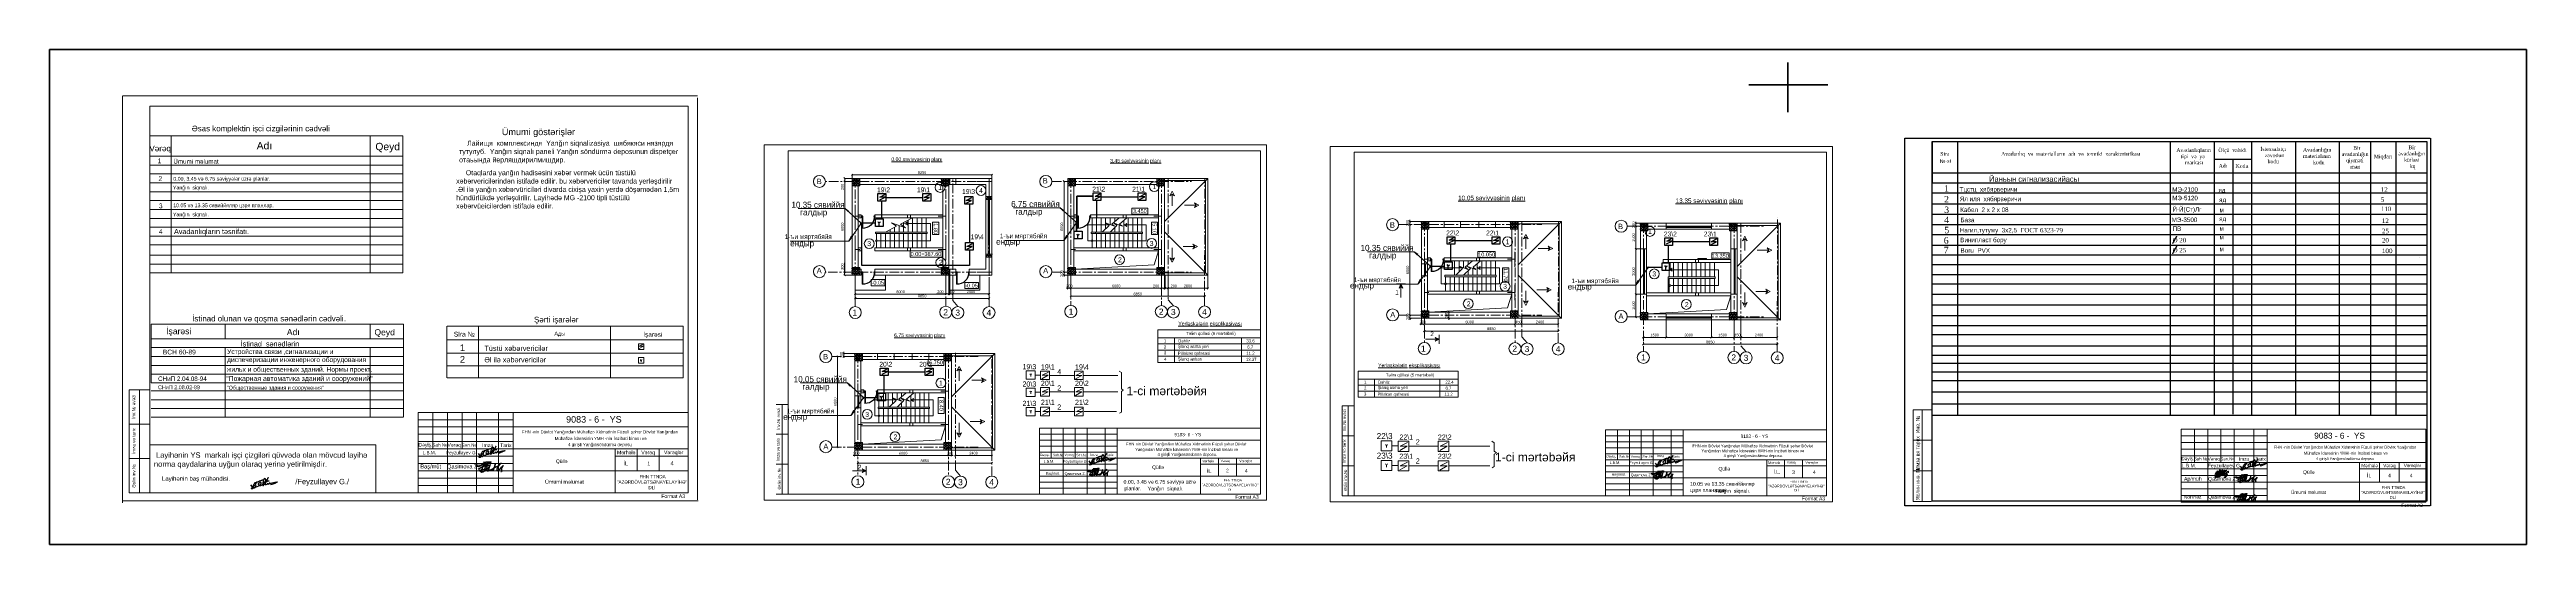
# Model space of a CAD drawing. Header units: millimetres. Extents: x 120281 to 1416367021, y -641565767 to 918373.
# Drawn here: x 1393712 to 1557668, y 556426 to 589163 of the extents above; entities that cross this region are included whole.
import ezdxf

# ---------------------------------------------------------------- set-up
doc = ezdxf.new("R2010")
doc.units = ezdxf.units.MM
doc.linetypes.add('ACAD_ISO02W100', pattern=[15, 12, -3])
doc.linetypes.add('CENTER', pattern=[50.8, 31.75, -6.35, 6.35, -6.35])
for name, color, linetype, lineweight in [('0_Ном._пера__100', 7, 'Continuous', 60), ('0_Ном._пера__1_Ном._пера__21', 7, 'Continuous', 30), ('0_Ном._пера__21', 7, 'Continuous', 35), ('0_Ном._пера__21_Ном._пера__7', 7, 'Continuous', 60), ('0_Ном._пера__7', 7, 'Continuous', 25), ('0_Ном._пера__7_Ном._пера__21', 7, 'Continuous', 30), ('cədvəl xətti-15', 7, 'Continuous', 15), ('cədvəl xətti-20', 7, 'Continuous', 25), ('cədvəl xətti-25', 7, 'Continuous', 25), ('cədvəl xətti-35', 7, 'Continuous', 35), ('Kunc stamp_n_n yaz_s__Ном._пера__7', 7, 'Continuous', 35), ('Künc ştampının yazısı', 7, 'Continuous', 13), ('Layer2', 7, 'Continuous', 13), ('LLLLLLLL', 7, 'Continuous', 30), ('Otaqların işarə rəqəminin dairəsi', 124, 'Continuous', 30), ('Text blocks_Ном._пера__1', 7, 'Continuous', 15), ('Text blocks_Ном._пера__7', 7, 'Continuous', 15), ('Xar. ölcülər.-1', 230, 'Continuous', 15), ('Xarici divarlar', 222, 'Continuous', 25), ('Yazı', 7, 'Continuous', 15), ('аракясмя', 130, 'Continuous', 20), ('Йїейбїбйещ_Pen_No__255', 7, 'Continuous', 13), ('колонна', 50, 'Continuous', 40), ('окна', 150, 'Continuous', 15), ('оси', 85, 'CENTER', 9), ('перегородка', 130, 'Continuous', 20), ('перегородка_Ном._пера__1', 7, 'Continuous', 15), ('размер', 90, 'Continuous', 40), ('размер 1', 6, 'Continuous', 15), ('стены', 32, 'Continuous', 40)]:
    doc.layers.add(name, color=color, linetype=linetype, lineweight=lineweight)
for name, color, linetype in [('Trees', 92, 'Continuous'), ('yer  alti  tel  kabeli', 7, 'Continuous'), ('Калонлар', 7, 'Continuous')]:
    doc.layers.add(name, color=color, linetype=linetype)
doc.styles.add('Annotative', font='arial.ttf')
doc.styles.add('ARIAL', font='arial.ttf')
doc.styles.add('Arial AzLat', font='AZLTM.TTF', dxfattribs={"height": 300})
doc.styles.add('Arial-065-0', font='arial.ttf', dxfattribs={"width": 0.65})
doc.styles.add('ARİAL', font='arial.ttf')
doc.styles.add('eeee', font='az97l01.TTF')
doc.styles.add('Segoe UI Light', font='segoeuil.ttf', dxfattribs={"width": 0.7})
doc.styles.get("Standard").update_dxf_attribs({"font": 'arial.ttf'})
doc.styles.add('style3', font='a3ar(la).ttf', dxfattribs={"height": 200})
doc.styles.add('Times New  Roman', font='times.ttf')
doc.styles.add('СГЕНЕРИР_СТИЛЬ_1', font='A3TI(LA).TTF')
doc.styles.add('тх', font='az97l01.TTF')
doc.dimstyles.new('250', dxfattribs={"dimtxt": 370, "dimasz": 100, "dimexe": 1.25, "dimexo": 0.625, "dimgap": 60, "dimtad": 1, "dimtxsty": 'Times New  Roman', "dimblk": 'OBLIQUE', "dimcen": 2.5, "dimadec": 0, "dimazin": 0, "dimtfac": 1, "dimtix": 1, "dimtmove": 0, "dimatfit": 3, "dimldrblk": 'OBLIQUE', "dimfxl": 1, "dimlwd": 0, "dimlwe": 0, "dimarcsym": 0})

# ---------------------------------------------------------------- blocks, each defined once
blk = doc.blocks.new('Гапы 800')
at = {"layer": 'окна', "color": 0, "lineweight": 30}
for p, q in [((738398, 437154), (738398, 437869)), ((738436, 437871), (738436, 437154)), ((738436, 437154), (738398, 437154))]:
    blk.add_line(p, q, dxfattribs=at)
for points in [[(738348, 437179), (738348, 437129), (738398, 437129), (738398, 437179)], [(739098, 437179), (739098, 437129), (739148, 437129), (739148, 437179)]]:
    blk.add_lwpolyline(points, close=True, dxfattribs=at)
blk.add_arc((738445, 437215), 656, 354.67087, 94.11375, dxfattribs=at)
blk = doc.blocks.new('_Oblique')
at = {"color": 0, "linetype": 'ByBlock', "lineweight": -2}
blk.add_line((-0.5, -0.5), (0.5, 0.5), dxfattribs=at)
blk = doc.blocks.new('*D819')
at = {"layer": 'Defpoints', "color": 0, "lineweight": 53, "transparency": 16777216}
for p in [(1446345, 580439), (1446845, 580641), (1446845, 580439)]:
    blk.add_point(p, dxfattribs=at)
at = {"layer": 'Xar. ölcülər.-1', "color": 0, "lineweight": 0, "transparency": 16777216}
for p, q in [((1446845, 580641), (1446344, 580641)), ((1446845, 580439), (1446344, 580439)), ((1446345, 580641), (1446345, 580439)), ((1446345, 580439), (1446345, 579819))]:
    blk.add_line(p, q, dxfattribs=at)
at = {"layer": 'Xar. ölcülər.-1', "color": 0, "lineweight": 0, "transparency": 16777216, "xscale": 100, "yscale": 100, "zscale": 100}
for p, rotation in [((1446345, 580641), 90), ((1446345, 580439), 270)]:
    blk.add_blockref('_Oblique', p, dxfattribs=dict(at, rotation=rotation))
at = {"layer": 'Xar. ölcülər.-1', "color": 0, "lineweight": 20, "transparency": 16777216, "insert": (1446193, 580079), "char_height": 180, "attachment_point": 5, "rotation": 90, "style": 'ARIAL'}
blk.add_mtext('{\\fArial|b0|i0|c238|p34;200}', dxfattribs=at)
blk = doc.blocks.new('*D820')
at = {"layer": 'Defpoints', "color": 0, "lineweight": 53, "transparency": 16777216}
for p in [(1446845, 580439), (1446345, 574441), (1446845, 574441)]:
    blk.add_point(p, dxfattribs=at)
at = {"layer": 'Xar. ölcülər.-1', "color": 0, "lineweight": 0, "transparency": 16777216}
for p, q in [((1446845, 580439), (1446344, 580439)), ((1446345, 580439), (1446345, 574441)), ((1446845, 574441), (1446344, 574441))]:
    blk.add_line(p, q, dxfattribs=at)
at = {"layer": 'Xar. ölcülər.-1', "color": 0, "lineweight": 0, "transparency": 16777216, "xscale": 100, "yscale": 100, "zscale": 100}
for p, rotation in [((1446345, 580439), 90), ((1446345, 574441), 270)]:
    blk.add_blockref('_Oblique', p, dxfattribs=dict(at, rotation=rotation))
at = {"layer": 'Xar. ölcülər.-1', "color": 0, "lineweight": 20, "transparency": 16777216, "insert": (1446193, 577440), "char_height": 180, "attachment_point": 5, "rotation": 90, "style": 'ARIAL'}
blk.add_mtext('{\\fArial|b0|i0|c238|p34;6000}', dxfattribs=at)
blk = doc.blocks.new('*D821')
at = {"layer": 'Defpoints', "color": 0, "lineweight": 53, "transparency": 16777216}
for p in [(1446344, 574241), (1446845, 574441), (1446845, 574241)]:
    blk.add_point(p, dxfattribs=at)
at = {"layer": 'Xar. ölcülər.-1', "color": 0, "lineweight": 0, "transparency": 16777216}
for p, q in [((1446845, 574441), (1446343, 574441)), ((1446845, 574241), (1446343, 574241)), ((1446344, 574441), (1446344, 575061)), ((1446344, 574241), (1446344, 574441))]:
    blk.add_line(p, q, dxfattribs=at)
at = {"layer": 'Xar. ölcülər.-1', "color": 0, "lineweight": 0, "transparency": 16777216, "xscale": 100, "yscale": 100, "zscale": 100}
for p, rotation in [((1446344, 574441), 90), ((1446344, 574241), 270)]:
    blk.add_blockref('_Oblique', p, dxfattribs=dict(at, rotation=rotation))
at = {"layer": 'Xar. ölcülər.-1', "color": 0, "lineweight": 20, "transparency": 16777216, "insert": (1446192, 574801), "char_height": 180, "attachment_point": 5, "rotation": 90, "style": 'ARIAL'}
blk.add_mtext('200', dxfattribs=at)
blk = doc.blocks.new('*D822')
at = {"layer": 'Defpoints', "color": 0, "lineweight": 53, "transparency": 16777216}
for p in [(1461119, 574241), (1461319, 574241), (1461319, 573371)]:
    blk.add_point(p, dxfattribs=at)
at = {"layer": 'Xar. ölcülər.-1', "color": 0, "lineweight": 0, "transparency": 16777216}
for p, q in [((1461119, 574240), (1461119, 573370)), ((1461319, 574240), (1461319, 573370)), ((1461119, 573371), (1461019, 573371)), ((1461119, 573371), (1461319, 573371)), ((1461319, 573371), (1461419, 573371))]:
    blk.add_line(p, q, dxfattribs=at)
at = {"layer": 'Xar. ölcülər.-1', "color": 0, "lineweight": 0, "transparency": 16777216, "xscale": 100, "yscale": 100, "zscale": 100}
blk.add_blockref('_Oblique', (1461119, 573371), dxfattribs=at)
at = {"layer": 'Xar. ölcülər.-1', "color": 0, "lineweight": 0, "transparency": 16777216, "xscale": 100, "yscale": 100, "zscale": 100, "rotation": 180}
blk.add_blockref('_Oblique', (1461319, 573371), dxfattribs=at)
at = {"layer": 'Xar. ölcülər.-1', "color": 0, "lineweight": 20, "transparency": 16777216, "insert": (1461219, 573523), "char_height": 180, "attachment_point": 5, "style": 'ARIAL'}
blk.add_mtext('200', dxfattribs=at)
blk = doc.blocks.new('*D823')
at = {"layer": 'Defpoints', "color": 0, "lineweight": 53, "transparency": 16777216}
for p in [(1461319, 574241), (1467319, 574241), (1467319, 573371)]:
    blk.add_point(p, dxfattribs=at)
at = {"layer": 'Xar. ölcülər.-1', "color": 0, "lineweight": 0, "transparency": 16777216}
for p, q in [((1461319, 574240), (1461319, 573370)), ((1467319, 574240), (1467319, 573370)), ((1461319, 573371), (1467319, 573371))]:
    blk.add_line(p, q, dxfattribs=at)
at = {"layer": 'Xar. ölcülər.-1', "color": 0, "lineweight": 0, "transparency": 16777216, "xscale": 100, "yscale": 100, "zscale": 100, "rotation": 180}
blk.add_blockref('_Oblique', (1461319, 573371), dxfattribs=at)
at = {"layer": 'Xar. ölcülər.-1', "color": 0, "lineweight": 0, "transparency": 16777216, "xscale": 100, "yscale": 100, "zscale": 100}
blk.add_blockref('_Oblique', (1467319, 573371), dxfattribs=at)
at = {"layer": 'Xar. ölcülər.-1', "color": 0, "lineweight": 20, "transparency": 16777216, "insert": (1464319, 573523), "char_height": 180, "attachment_point": 5, "style": 'ARIAL'}
blk.add_mtext('6000', dxfattribs=at)
blk = doc.blocks.new('*D824')
at = {"layer": 'Defpoints', "color": 0, "lineweight": 53, "transparency": 16777216}
for p in [(1467319, 574241), (1467519, 574241), (1467519, 573371)]:
    blk.add_point(p, dxfattribs=at)
at = {"layer": 'Xar. ölcülər.-1', "color": 0, "lineweight": 0, "transparency": 16777216}
for p, q in [((1467319, 574240), (1467319, 573370)), ((1467519, 574240), (1467519, 573370)), ((1467319, 573371), (1466699, 573371)), ((1467519, 573371), (1467319, 573371))]:
    blk.add_line(p, q, dxfattribs=at)
at = {"layer": 'Xar. ölcülər.-1', "color": 0, "lineweight": 0, "transparency": 16777216, "xscale": 100, "yscale": 100, "zscale": 100, "rotation": 180}
blk.add_blockref('_Oblique', (1467319, 573371), dxfattribs=at)
at = {"layer": 'Xar. ölcülər.-1', "color": 0, "lineweight": 0, "transparency": 16777216, "xscale": 100, "yscale": 100, "zscale": 100}
blk.add_blockref('_Oblique', (1467519, 573371), dxfattribs=at)
at = {"layer": 'Xar. ölcülər.-1', "color": 0, "lineweight": 20, "transparency": 16777216, "insert": (1466959, 573523), "char_height": 180, "attachment_point": 5, "style": 'ARIAL'}
blk.add_mtext('200', dxfattribs=at)
blk = doc.blocks.new('*D825')
at = {"layer": 'Defpoints', "color": 0, "lineweight": 53, "transparency": 16777216}
for p in [(1460866, 574441), (1461119, 574441), (1461119, 574241)]:
    blk.add_point(p, dxfattribs=at)
at = {"layer": 'Xar. ölcülər.-1', "color": 0, "lineweight": 0, "transparency": 16777216}
for p, q in [((1461118, 574441), (1460865, 574441)), ((1461118, 574241), (1460865, 574241)), ((1460866, 574441), (1460866, 574541)), ((1460866, 574241), (1460866, 574441)), ((1460866, 574241), (1460866, 574141))]:
    blk.add_line(p, q, dxfattribs=at)
at = {"layer": 'Xar. ölcülər.-1', "color": 0, "lineweight": 0, "transparency": 16777216, "xscale": 100, "yscale": 100, "zscale": 100}
for p, rotation in [((1460866, 574441), 270), ((1460866, 574241), 90)]:
    blk.add_blockref('_Oblique', p, dxfattribs=dict(at, rotation=rotation))
at = {"layer": 'Xar. ölcülər.-1', "color": 0, "lineweight": 20, "transparency": 16777216, "insert": (1460714, 574341), "char_height": 180, "attachment_point": 5, "rotation": 90, "style": 'ARIAL'}
blk.add_mtext('200', dxfattribs=at)
blk = doc.blocks.new('*D826')
at = {"layer": 'Defpoints', "color": 0, "lineweight": 53, "transparency": 16777216}
for p in [(1460866, 580441), (1461119, 580441), (1461119, 574441)]:
    blk.add_point(p, dxfattribs=at)
at = {"layer": 'Xar. ölcülər.-1', "color": 0, "lineweight": 0, "transparency": 16777216}
for p, q in [((1461118, 580441), (1460865, 580441)), ((1460866, 574441), (1460866, 580441)), ((1461118, 574441), (1460865, 574441))]:
    blk.add_line(p, q, dxfattribs=at)
at = {"layer": 'Xar. ölcülər.-1', "color": 0, "lineweight": 0, "transparency": 16777216, "xscale": 100, "yscale": 100, "zscale": 100}
for p, rotation in [((1460866, 580441), 90), ((1460866, 574441), 270)]:
    blk.add_blockref('_Oblique', p, dxfattribs=dict(at, rotation=rotation))
at = {"layer": 'Xar. ölcülər.-1', "color": 0, "lineweight": 20, "transparency": 16777216, "insert": (1460714, 577441), "char_height": 180, "attachment_point": 5, "rotation": 90, "style": 'ARIAL'}
blk.add_mtext('6000', dxfattribs=at)
blk = doc.blocks.new('*D827')
at = {"layer": 'Defpoints', "color": 0, "lineweight": 53, "transparency": 16777216}
for p in [(1447017, 562662), (1447217, 562662), (1447217, 562309)]:
    blk.add_point(p, dxfattribs=at)
at = {"layer": 'Xar. ölcülər.-1', "color": 0, "lineweight": 0, "transparency": 16777216}
for p, q in [((1447017, 562661), (1447017, 562308)), ((1447217, 562661), (1447217, 562308)), ((1447017, 562309), (1446917, 562309)), ((1447017, 562309), (1447217, 562309)), ((1447217, 562309), (1447317, 562309))]:
    blk.add_line(p, q, dxfattribs=at)
at = {"layer": 'Xar. ölcülər.-1', "color": 0, "lineweight": 0, "transparency": 16777216, "xscale": 100, "yscale": 100, "zscale": 100}
blk.add_blockref('_Oblique', (1447017, 562309), dxfattribs=at)
at = {"layer": 'Xar. ölcülər.-1', "color": 0, "lineweight": 0, "transparency": 16777216, "xscale": 100, "yscale": 100, "zscale": 100, "rotation": 180}
blk.add_blockref('_Oblique', (1447217, 562309), dxfattribs=at)
at = {"layer": 'Xar. ölcülər.-1', "color": 0, "lineweight": 20, "transparency": 16777216, "insert": (1447117, 562461), "char_height": 180, "attachment_point": 5, "style": 'ARIAL'}
blk.add_mtext('200', dxfattribs=at)
blk = doc.blocks.new('*D828')
at = {"layer": 'Defpoints', "color": 0, "lineweight": 53, "transparency": 16777216}
for p in [(1447017, 569062), (1446286, 568862), (1446625, 568862)]:
    blk.add_point(p, dxfattribs=at)
at = {"layer": 'Xar. ölcülər.-1', "color": 0, "lineweight": 0, "transparency": 16777216}
for p, q in [((1447016, 569062), (1446285, 569062)), ((1446286, 569062), (1446286, 569162)), ((1446286, 569062), (1446286, 568862)), ((1446624, 568862), (1446285, 568862)), ((1446286, 568862), (1446286, 568762))]:
    blk.add_line(p, q, dxfattribs=at)
at = {"layer": 'Xar. ölcülər.-1', "color": 0, "lineweight": 0, "transparency": 16777216, "xscale": 100, "yscale": 100, "zscale": 100}
for p, rotation in [((1446286, 569062), 270), ((1446286, 568862), 90)]:
    blk.add_blockref('_Oblique', p, dxfattribs=dict(at, rotation=rotation))
at = {"layer": 'Xar. ölcülər.-1', "color": 0, "lineweight": 20, "transparency": 16777216, "insert": (1446134, 568962), "char_height": 180, "attachment_point": 5, "rotation": 90, "style": 'ARIAL'}
blk.add_mtext('200', dxfattribs=at)
blk = doc.blocks.new('*D829')
at = {"layer": 'Defpoints', "color": 0, "lineweight": 53, "transparency": 16777216}
for p in [(1447045, 574241), (1453045, 574241), (1453045, 572987)]:
    blk.add_point(p, dxfattribs=at)
at = {"layer": 'Xar. ölcülər.-1', "color": 0, "lineweight": 0, "transparency": 16777216}
for p, q in [((1447045, 574240), (1447045, 572986)), ((1453045, 574240), (1453045, 572986)), ((1447045, 572987), (1453045, 572987))]:
    blk.add_line(p, q, dxfattribs=at)
at = {"layer": 'Xar. ölcülər.-1', "color": 0, "lineweight": 0, "transparency": 16777216, "xscale": 100, "yscale": 100, "zscale": 100, "rotation": 180}
blk.add_blockref('_Oblique', (1447045, 572987), dxfattribs=at)
at = {"layer": 'Xar. ölcülər.-1', "color": 0, "lineweight": 0, "transparency": 16777216, "xscale": 100, "yscale": 100, "zscale": 100}
blk.add_blockref('_Oblique', (1453045, 572987), dxfattribs=at)
at = {"layer": 'Xar. ölcülər.-1', "color": 0, "lineweight": 20, "transparency": 16777216, "insert": (1450045, 573139), "char_height": 180, "attachment_point": 5, "style": 'ARIAL'}
blk.add_mtext('6000', dxfattribs=at)
blk = doc.blocks.new('*D830')
at = {"layer": 'Defpoints', "color": 0, "lineweight": 53, "transparency": 16777216}
for p in [(1453045, 574241), (1453245, 574241), (1453245, 572995)]:
    blk.add_point(p, dxfattribs=at)
at = {"layer": 'Xar. ölcülər.-1', "color": 0, "lineweight": 0, "transparency": 16777216}
for p, q in [((1453045, 574240), (1453045, 572994)), ((1453245, 574240), (1453245, 572994)), ((1453045, 572995), (1452425, 572995)), ((1453245, 572995), (1453045, 572995))]:
    blk.add_line(p, q, dxfattribs=at)
at = {"layer": 'Xar. ölcülər.-1', "color": 0, "lineweight": 0, "transparency": 16777216, "xscale": 100, "yscale": 100, "zscale": 100, "rotation": 180}
blk.add_blockref('_Oblique', (1453045, 572995), dxfattribs=at)
at = {"layer": 'Xar. ölcülər.-1', "color": 0, "lineweight": 0, "transparency": 16777216, "xscale": 100, "yscale": 100, "zscale": 100}
blk.add_blockref('_Oblique', (1453245, 572995), dxfattribs=at)
at = {"layer": 'Xar. ölcülər.-1', "color": 0, "lineweight": 20, "transparency": 16777216, "insert": (1452685, 573147), "char_height": 180, "attachment_point": 5, "style": 'ARIAL'}
blk.add_mtext('200', dxfattribs=at)
blk = doc.blocks.new('*D831')
at = {"layer": 'Defpoints', "color": 0, "lineweight": 53, "transparency": 16777216}
for p in [(1484517, 571389), (1484717, 571389), (1484717, 570996)]:
    blk.add_point(p, dxfattribs=at)
at = {"layer": 'Xar. ölcülər.-1', "color": 0, "lineweight": 0, "transparency": 16777216}
for p, q in [((1484517, 570996), (1484417, 570996)), ((1484517, 571388), (1484517, 570995)), ((1484517, 570996), (1484717, 570996)), ((1484717, 571388), (1484717, 570995)), ((1484717, 570996), (1484817, 570996))]:
    blk.add_line(p, q, dxfattribs=at)
at = {"layer": 'Xar. ölcülər.-1', "color": 0, "lineweight": 0, "transparency": 16777216, "xscale": 100, "yscale": 100, "zscale": 100}
blk.add_blockref('_Oblique', (1484517, 570996), dxfattribs=at)
at = {"layer": 'Xar. ölcülər.-1', "color": 0, "lineweight": 0, "transparency": 16777216, "xscale": 100, "yscale": 100, "zscale": 100, "rotation": 180}
blk.add_blockref('_Oblique', (1484717, 570996), dxfattribs=at)
at = {"layer": 'Xar. ölcülər.-1', "color": 0, "lineweight": 20, "transparency": 16777216, "insert": (1484617, 571148), "char_height": 180, "attachment_point": 5, "style": 'ARIAL'}
blk.add_mtext('200', dxfattribs=at)
blk = doc.blocks.new('*D832')
at = {"layer": 'Defpoints', "color": 0, "lineweight": 53, "transparency": 16777216}
for p in [(1490717, 571389), (1491173, 571389), (1491173, 570996)]:
    blk.add_point(p, dxfattribs=at)
at = {"layer": 'Xar. ölcülər.-1', "color": 0, "lineweight": 0, "transparency": 16777216}
for p, q in [((1490717, 570996), (1490617, 570996)), ((1490717, 571388), (1490717, 570995)), ((1490717, 570996), (1491173, 570996)), ((1491173, 571388), (1491173, 570995)), ((1491173, 570996), (1491273, 570996))]:
    blk.add_line(p, q, dxfattribs=at)
at = {"layer": 'Xar. ölcülər.-1', "color": 0, "lineweight": 0, "transparency": 16777216, "xscale": 100, "yscale": 100, "zscale": 100}
blk.add_blockref('_Oblique', (1490717, 570996), dxfattribs=at)
at = {"layer": 'Xar. ölcülər.-1', "color": 0, "lineweight": 0, "transparency": 16777216, "xscale": 100, "yscale": 100, "zscale": 100, "rotation": 180}
blk.add_blockref('_Oblique', (1491173, 570996), dxfattribs=at)
at = {"layer": 'Xar. ölcülər.-1', "color": 0, "lineweight": 20, "transparency": 16777216, "insert": (1490945, 571148), "char_height": 180, "attachment_point": 5, "style": 'ARIAL'}
blk.add_mtext('{\\fArial|b0|i0|c238|p34;450}', dxfattribs=at)
blk = doc.blocks.new('*D833')
at = {"layer": 'Defpoints', "color": 0, "lineweight": 53, "transparency": 16777216}
for p in [(1483762, 571589), (1484517, 571389), (1484839, 571589)]:
    blk.add_point(p, dxfattribs=at)
at = {"layer": 'Xar. ölcülər.-1', "color": 0, "lineweight": 0, "transparency": 16777216}
for p, q in [((1484838, 571589), (1483761, 571589)), ((1484516, 571389), (1483761, 571389)), ((1483762, 571589), (1483762, 571689)), ((1483762, 571389), (1483762, 571589)), ((1483762, 571389), (1483762, 571289))]:
    blk.add_line(p, q, dxfattribs=at)
at = {"layer": 'Xar. ölcülər.-1', "color": 0, "lineweight": 0, "transparency": 16777216, "xscale": 100, "yscale": 100, "zscale": 100}
for p, rotation in [((1483762, 571589), 270), ((1483762, 571389), 90)]:
    blk.add_blockref('_Oblique', p, dxfattribs=dict(at, rotation=rotation))
at = {"layer": 'Xar. ölcülər.-1', "color": 0, "lineweight": 20, "transparency": 16777216, "insert": (1483610, 571489), "char_height": 180, "attachment_point": 5, "rotation": 90, "style": 'ARIAL'}
blk.add_mtext('200', dxfattribs=at)
blk = doc.blocks.new('*D834')
at = {"layer": 'Defpoints', "color": 0, "lineweight": 53, "transparency": 16777216}
for p in [(1483762, 577589), (1483762, 577589), (1484839, 571589)]:
    blk.add_point(p, dxfattribs=at)
at = {"layer": 'Xar. ölcülər.-1', "color": 0, "lineweight": 0, "transparency": 16777216}
for p, q in [((1483762, 577589), (1483763, 577589)), ((1483762, 571589), (1483762, 577589)), ((1484838, 571589), (1483761, 571589))]:
    blk.add_line(p, q, dxfattribs=at)
at = {"layer": 'Xar. ölcülər.-1', "color": 0, "lineweight": 0, "transparency": 16777216, "xscale": 100, "yscale": 100, "zscale": 100}
for p, rotation in [((1483762, 577589), 90), ((1483762, 571589), 270)]:
    blk.add_blockref('_Oblique', p, dxfattribs=dict(at, rotation=rotation))
at = {"layer": 'Xar. ölcülər.-1', "color": 0, "lineweight": 20, "transparency": 16777216, "insert": (1483610, 574589), "char_height": 180, "attachment_point": 5, "rotation": 90, "style": 'ARIAL'}
blk.add_mtext('6000', dxfattribs=at)
blk = doc.blocks.new('*D835')
at = {"layer": 'Defpoints', "color": 0, "lineweight": 53, "transparency": 16777216}
for p in [(1483762, 577789), (1483762, 577589), (1484517, 577789)]:
    blk.add_point(p, dxfattribs=at)
at = {"layer": 'Xar. ölcülər.-1', "color": 0, "lineweight": 0, "transparency": 16777216}
for p, q in [((1484516, 577789), (1483761, 577789)), ((1483762, 577789), (1483762, 577889)), ((1483762, 577589), (1483762, 577789)), ((1483762, 577589), (1483763, 577589)), ((1483762, 577589), (1483762, 577489))]:
    blk.add_line(p, q, dxfattribs=at)
at = {"layer": 'Xar. ölcülər.-1', "color": 0, "lineweight": 0, "transparency": 16777216, "xscale": 100, "yscale": 100, "zscale": 100}
for p, rotation in [((1483762, 577789), 270), ((1483762, 577589), 90)]:
    blk.add_blockref('_Oblique', p, dxfattribs=dict(at, rotation=rotation))
at = {"layer": 'Xar. ölcülər.-1', "color": 0, "lineweight": 20, "transparency": 16777216, "insert": (1483610, 577689), "char_height": 180, "attachment_point": 5, "rotation": 90, "style": 'ARIAL'}
blk.add_mtext('200', dxfattribs=at)
blk = doc.blocks.new('*D836')
at = {"layer": 'Defpoints', "color": 0, "lineweight": 53, "transparency": 16777216}
for p in [(1486331, 571789), (1486331, 571389), (1486331, 571389)]:
    blk.add_point(p, dxfattribs=at)
at = {"layer": 'Xar. ölcülər.-1', "color": 0, "lineweight": 0, "transparency": 16777216}
for p, q in [((1486331, 571789), (1486330, 571789)), ((1486331, 571389), (1486330, 571389)), ((1486331, 571789), (1486331, 571889)), ((1486331, 571789), (1486331, 571389)), ((1486331, 571389), (1486331, 571289))]:
    blk.add_line(p, q, dxfattribs=at)
at = {"layer": 'Xar. ölcülər.-1', "color": 0, "lineweight": 0, "transparency": 16777216, "xscale": 100, "yscale": 100, "zscale": 100}
for p, rotation in [((1486331, 571789), 270), ((1486331, 571389), 90)]:
    blk.add_blockref('_Oblique', p, dxfattribs=dict(at, rotation=rotation))
at = {"layer": 'Xar. ölcülər.-1', "color": 0, "lineweight": 20, "transparency": 16777216, "insert": (1486179, 571589), "char_height": 180, "attachment_point": 5, "rotation": 90, "style": 'ARIAL'}
blk.add_mtext('400', dxfattribs=at)
blk = doc.blocks.new('*D837')
at = {"layer": 'Defpoints', "color": 0, "lineweight": 53, "transparency": 16777216}
for p in [(1498716, 577675), (1498716, 577475), (1499013, 577675)]:
    blk.add_point(p, dxfattribs=at)
at = {"layer": 'Xar. ölcülər.-1', "color": 0, "lineweight": 0, "transparency": 16777216}
for p, q in [((1499013, 577675), (1498715, 577675)), ((1498716, 577675), (1498716, 577775)), ((1498716, 577475), (1498716, 577675)), ((1498716, 577475), (1498716, 577375)), ((1498717, 577475), (1498717, 577475))]:
    blk.add_line(p, q, dxfattribs=at)
at = {"layer": 'Xar. ölcülər.-1', "color": 0, "lineweight": 0, "transparency": 16777216, "xscale": 100, "yscale": 100, "zscale": 100}
for p, rotation in [((1498716, 577675), 270), ((1498716, 577475), 90)]:
    blk.add_blockref('_Oblique', p, dxfattribs=dict(at, rotation=rotation))
at = {"layer": 'Xar. ölcülər.-1', "color": 0, "lineweight": 20, "transparency": 16777216, "insert": (1498564, 577575), "char_height": 180, "attachment_point": 5, "rotation": 90, "style": 'ARIAL'}
blk.add_mtext('200', dxfattribs=at)
blk = doc.blocks.new('*D838')
at = {"layer": 'Defpoints', "color": 0, "lineweight": 53, "transparency": 16777216}
for p in [(1500713, 571275), (1499213, 569872), (1500713, 570125)]:
    blk.add_point(p, dxfattribs=at)
at = {"layer": 'Xar. ölcülər.-1', "color": 0, "lineweight": 0, "transparency": 16777216}
for p, q in [((1500713, 571275), (1500713, 570124)), ((1499213, 569872), (1499213, 570126)), ((1499213, 570125), (1500713, 570125))]:
    blk.add_line(p, q, dxfattribs=at)
at = {"layer": 'Xar. ölcülər.-1', "color": 0, "lineweight": 0, "transparency": 16777216, "xscale": 100, "yscale": 100, "zscale": 100, "rotation": 180}
blk.add_blockref('_Oblique', (1499213, 570125), dxfattribs=at)
at = {"layer": 'Xar. ölcülər.-1', "color": 0, "lineweight": 0, "transparency": 16777216, "xscale": 100, "yscale": 100, "zscale": 100}
blk.add_blockref('_Oblique', (1500713, 570125), dxfattribs=at)
at = {"layer": 'Xar. ölcülər.-1', "color": 0, "lineweight": 20, "transparency": 16777216, "insert": (1499963, 570277), "char_height": 180, "attachment_point": 5, "style": 'ARIAL'}
blk.add_mtext('1500', dxfattribs=at)
blk = doc.blocks.new('*D839')
at = {"layer": 'Defpoints', "color": 0, "lineweight": 53, "transparency": 16777216}
for p in [(1500713, 571275), (1503713, 571275), (1503713, 570125)]:
    blk.add_point(p, dxfattribs=at)
at = {"layer": 'Xar. ölcülər.-1', "color": 0, "lineweight": 0, "transparency": 16777216}
for p, q in [((1500713, 571275), (1500713, 570124)), ((1503713, 571275), (1503713, 570124)), ((1500713, 570125), (1503713, 570125))]:
    blk.add_line(p, q, dxfattribs=at)
at = {"layer": 'Xar. ölcülər.-1', "color": 0, "lineweight": 0, "transparency": 16777216, "xscale": 100, "yscale": 100, "zscale": 100, "rotation": 180}
blk.add_blockref('_Oblique', (1500713, 570125), dxfattribs=at)
at = {"layer": 'Xar. ölcülər.-1', "color": 0, "lineweight": 0, "transparency": 16777216, "xscale": 100, "yscale": 100, "zscale": 100}
blk.add_blockref('_Oblique', (1503713, 570125), dxfattribs=at)
at = {"layer": 'Xar. ölcülər.-1', "color": 0, "lineweight": 20, "transparency": 16777216, "insert": (1502213, 570277), "char_height": 180, "attachment_point": 5, "style": 'ARIAL'}
blk.add_mtext('3000', dxfattribs=at)
blk = doc.blocks.new('*D840')
at = {"layer": 'Defpoints', "color": 0, "lineweight": 53, "transparency": 16777216}
for p in [(1503713, 571275), (1505213, 571206), (1505213, 570125)]:
    blk.add_point(p, dxfattribs=at)
at = {"layer": 'Xar. ölcülər.-1', "color": 0, "lineweight": 0, "transparency": 16777216}
for p, q in [((1503713, 571275), (1503713, 570124)), ((1505213, 571205), (1505213, 570124)), ((1503713, 570125), (1505213, 570125))]:
    blk.add_line(p, q, dxfattribs=at)
at = {"layer": 'Xar. ölcülər.-1', "color": 0, "lineweight": 0, "transparency": 16777216, "xscale": 100, "yscale": 100, "zscale": 100, "rotation": 180}
blk.add_blockref('_Oblique', (1503713, 570125), dxfattribs=at)
at = {"layer": 'Xar. ölcülər.-1', "color": 0, "lineweight": 0, "transparency": 16777216, "xscale": 100, "yscale": 100, "zscale": 100}
blk.add_blockref('_Oblique', (1505213, 570125), dxfattribs=at)
at = {"layer": 'Xar. ölcülər.-1', "color": 0, "lineweight": 20, "transparency": 16777216, "insert": (1504463, 570277), "char_height": 180, "attachment_point": 5, "style": 'ARIAL'}
blk.add_mtext('1500', dxfattribs=at)
blk = doc.blocks.new('*D841')
at = {"layer": 'Defpoints', "color": 0, "lineweight": 53, "transparency": 16777216}
for p in [(1498716, 572973), (1499013, 572973), (1499013, 571475)]:
    blk.add_point(p, dxfattribs=at)
at = {"layer": 'Xar. ölcülər.-1', "color": 0, "lineweight": 0, "transparency": 16777216}
for p, q in [((1499013, 572973), (1498715, 572973)), ((1498716, 571475), (1498716, 572973)), ((1499013, 571475), (1498715, 571475))]:
    blk.add_line(p, q, dxfattribs=at)
at = {"layer": 'Xar. ölcülər.-1', "color": 0, "lineweight": 0, "transparency": 16777216, "xscale": 100, "yscale": 100, "zscale": 100}
for p, rotation in [((1498716, 572973), 90), ((1498716, 571475), 270)]:
    blk.add_blockref('_Oblique', p, dxfattribs=dict(at, rotation=rotation))
at = {"layer": 'Xar. ölcülər.-1', "color": 0, "lineweight": 20, "transparency": 16777216, "insert": (1498564, 572224), "char_height": 180, "attachment_point": 5, "rotation": 90, "style": 'ARIAL'}
blk.add_mtext('1500', dxfattribs=at)
blk = doc.blocks.new('*D842')
at = {"layer": 'Defpoints', "color": 0, "lineweight": 53, "transparency": 16777216}
for p in [(1498716, 575973), (1499013, 575973), (1499013, 572973)]:
    blk.add_point(p, dxfattribs=at)
at = {"layer": 'Xar. ölcülər.-1', "color": 0, "lineweight": 0, "transparency": 16777216}
for p, q in [((1499013, 575973), (1498715, 575973)), ((1498716, 572973), (1498716, 575973)), ((1499013, 572973), (1498715, 572973))]:
    blk.add_line(p, q, dxfattribs=at)
at = {"layer": 'Xar. ölcülər.-1', "color": 0, "lineweight": 0, "transparency": 16777216, "xscale": 100, "yscale": 100, "zscale": 100}
for p, rotation in [((1498716, 575973), 90), ((1498716, 572973), 270)]:
    blk.add_blockref('_Oblique', p, dxfattribs=dict(at, rotation=rotation))
at = {"layer": 'Xar. ölcülər.-1', "color": 0, "lineweight": 20, "transparency": 16777216, "insert": (1498564, 574473), "char_height": 180, "attachment_point": 5, "rotation": 90, "style": 'ARIAL'}
blk.add_mtext('{\\fArial|b0|i0|c238|p34;3000}', dxfattribs=at)
blk = doc.blocks.new('*D843')
at = {"layer": 'Defpoints', "color": 0, "lineweight": 53, "transparency": 16777216}
for p in [(1498716, 577475), (1499013, 577475), (1499013, 575973)]:
    blk.add_point(p, dxfattribs=at)
at = {"layer": 'Xar. ölcülər.-1', "color": 0, "lineweight": 0, "transparency": 16777216}
for p, q in [((1499013, 577475), (1498715, 577475)), ((1498716, 575973), (1498716, 577475)), ((1499013, 575973), (1498715, 575973))]:
    blk.add_line(p, q, dxfattribs=at)
at = {"layer": 'Xar. ölcülər.-1', "color": 0, "lineweight": 0, "transparency": 16777216, "xscale": 100, "yscale": 100, "zscale": 100}
for p, rotation in [((1498716, 577475), 90), ((1498716, 575973), 270)]:
    blk.add_blockref('_Oblique', p, dxfattribs=dict(at, rotation=rotation))
at = {"layer": 'Xar. ölcülər.-1', "color": 0, "lineweight": 20, "transparency": 16777216, "insert": (1498564, 576724), "char_height": 180, "attachment_point": 5, "rotation": 90, "style": 'ARIAL'}
blk.add_mtext('1500', dxfattribs=at)
blk = doc.blocks.new('*D844')
at = {"layer": 'Defpoints', "color": 0, "lineweight": 53, "transparency": 16777216}
for p in [(1453501, 574241), (1455902, 574115), (1455902, 572995)]:
    blk.add_point(p, dxfattribs=at)
at = {"layer": 'Xar. ölcülər.-1', "color": 0, "lineweight": 0, "transparency": 16777216}
for p, q in [((1453501, 574240), (1453501, 572994)), ((1455902, 574115), (1455902, 572994)), ((1453501, 572995), (1455902, 572995))]:
    blk.add_line(p, q, dxfattribs=at)
at = {"layer": 'Xar. ölcülər.-1', "color": 0, "lineweight": 0, "transparency": 16777216, "xscale": 100, "yscale": 100, "zscale": 100, "rotation": 180}
blk.add_blockref('_Oblique', (1453501, 572995), dxfattribs=at)
at = {"layer": 'Xar. ölcülər.-1', "color": 0, "lineweight": 0, "transparency": 16777216, "xscale": 100, "yscale": 100, "zscale": 100}
blk.add_blockref('_Oblique', (1455902, 572995), dxfattribs=at)
at = {"layer": 'Xar. ölcülər.-1', "color": 0, "lineweight": 20, "transparency": 16777216, "insert": (1454702, 573147), "char_height": 180, "attachment_point": 5, "style": 'ARIAL'}
blk.add_mtext('{\\fArial|b0|i0|c238|p34;2400}', dxfattribs=at)
blk = doc.blocks.new('*D845')
at = {"layer": 'Defpoints', "color": 0, "lineweight": 53, "transparency": 16777216}
for p in [(1453301, 574241), (1453501, 574241), (1453501, 572995)]:
    blk.add_point(p, dxfattribs=at)
at = {"layer": 'Xar. ölcülər.-1', "color": 0, "lineweight": 0, "transparency": 16777216}
for p, q in [((1453301, 574240), (1453301, 572994)), ((1453501, 574240), (1453501, 572994)), ((1453301, 572995), (1453201, 572995)), ((1453301, 572995), (1453501, 572995)), ((1453501, 572995), (1453601, 572995))]:
    blk.add_line(p, q, dxfattribs=at)
at = {"layer": 'Xar. ölcülər.-1', "color": 0, "lineweight": 0, "transparency": 16777216, "xscale": 100, "yscale": 100, "zscale": 100}
blk.add_blockref('_Oblique', (1453301, 572995), dxfattribs=at)
at = {"layer": 'Xar. ölcülər.-1', "color": 0, "lineweight": 0, "transparency": 16777216, "xscale": 100, "yscale": 100, "zscale": 100, "rotation": 180}
blk.add_blockref('_Oblique', (1453501, 572995), dxfattribs=at)
at = {"layer": 'Xar. ölcülər.-1', "color": 0, "lineweight": 20, "transparency": 16777216, "insert": (1453401, 573147), "char_height": 180, "attachment_point": 5, "style": 'ARIAL'}
blk.add_mtext('200', dxfattribs=at)
blk = doc.blocks.new('*D846')
at = {"layer": 'Defpoints', "color": 0, "lineweight": 53, "transparency": 16777216}
for p in [(1467569, 574241), (1467769, 573720), (1467769, 573371)]:
    blk.add_point(p, dxfattribs=at)
at = {"layer": 'Xar. ölcülər.-1', "color": 0, "lineweight": 0, "transparency": 16777216}
for p, q in [((1467569, 574240), (1467569, 573370)), ((1467569, 573371), (1467769, 573371)), ((1467769, 573720), (1467769, 573370)), ((1467769, 573371), (1468389, 573371))]:
    blk.add_line(p, q, dxfattribs=at)
at = {"layer": 'Xar. ölcülər.-1', "color": 0, "lineweight": 0, "transparency": 16777216, "xscale": 100, "yscale": 100, "zscale": 100, "rotation": 180}
blk.add_blockref('_Oblique', (1467569, 573371), dxfattribs=at)
at = {"layer": 'Xar. ölcülər.-1', "color": 0, "lineweight": 0, "transparency": 16777216, "xscale": 100, "yscale": 100, "zscale": 100}
blk.add_blockref('_Oblique', (1467769, 573371), dxfattribs=at)
at = {"layer": 'Xar. ölcülər.-1', "color": 0, "lineweight": 20, "transparency": 16777216, "insert": (1468129, 573523), "char_height": 180, "attachment_point": 5, "style": 'ARIAL'}
blk.add_mtext('200', dxfattribs=at)
blk = doc.blocks.new('*D847')
at = {"layer": 'Defpoints', "color": 0, "lineweight": 53, "transparency": 16777216}
for p in [(1491173, 571389), (1493574, 571389), (1493574, 570996)]:
    blk.add_point(p, dxfattribs=at)
at = {"layer": 'Xar. ölcülər.-1', "color": 0, "lineweight": 0, "transparency": 16777216}
for p, q in [((1491173, 571388), (1491173, 570995)), ((1491173, 570996), (1493574, 570996)), ((1493574, 571388), (1493574, 570995))]:
    blk.add_line(p, q, dxfattribs=at)
at = {"layer": 'Xar. ölcülər.-1', "color": 0, "lineweight": 0, "transparency": 16777216, "xscale": 100, "yscale": 100, "zscale": 100, "rotation": 180}
blk.add_blockref('_Oblique', (1491173, 570996), dxfattribs=at)
at = {"layer": 'Xar. ölcülər.-1', "color": 0, "lineweight": 0, "transparency": 16777216, "xscale": 100, "yscale": 100, "zscale": 100}
blk.add_blockref('_Oblique', (1493574, 570996), dxfattribs=at)
at = {"layer": 'Xar. ölcülər.-1', "color": 0, "lineweight": 20, "transparency": 16777216, "insert": (1492374, 571148), "char_height": 180, "attachment_point": 5, "style": 'ARIAL'}
blk.add_mtext('{\\fArial|b0|i0|c238|p34;2400}', dxfattribs=at)
blk = doc.blocks.new('*D848')
at = {"layer": 'Defpoints', "color": 0, "lineweight": 53, "transparency": 16777216}
for p in [(1505671, 570535), (1508071, 570410), (1508071, 570125)]:
    blk.add_point(p, dxfattribs=at)
at = {"layer": 'Xar. ölcülər.-1', "color": 0, "lineweight": 0, "transparency": 16777216}
for p, q in [((1505671, 570535), (1505671, 570124)), ((1505671, 570125), (1508071, 570125)), ((1508071, 570409), (1508071, 570124))]:
    blk.add_line(p, q, dxfattribs=at)
at = {"layer": 'Xar. ölcülər.-1', "color": 0, "lineweight": 0, "transparency": 16777216, "xscale": 100, "yscale": 100, "zscale": 100, "rotation": 180}
blk.add_blockref('_Oblique', (1505671, 570125), dxfattribs=at)
at = {"layer": 'Xar. ölcülər.-1', "color": 0, "lineweight": 0, "transparency": 16777216, "xscale": 100, "yscale": 100, "zscale": 100}
blk.add_blockref('_Oblique', (1508071, 570125), dxfattribs=at)
at = {"layer": 'Xar. ölcülər.-1', "color": 0, "lineweight": 20, "transparency": 16777216, "insert": (1506871, 570277), "char_height": 180, "attachment_point": 5, "style": 'ARIAL'}
blk.add_mtext('{\\fArial|b0|i0|c238|p34;2400}', dxfattribs=at)
blk = doc.blocks.new('*D855')
at = {"layer": 'Defpoints', "color": 0, "lineweight": 53, "transparency": 16777216}
for p in [(1467764, 574241), (1470381, 574241), (1470381, 573371)]:
    blk.add_point(p, dxfattribs=at)
at = {"layer": 'Xar. ölcülər.-1', "color": 0, "lineweight": 0, "transparency": 16777216}
for p, q in [((1467764, 574240), (1467764, 573370)), ((1470381, 574240), (1470381, 573370)), ((1467764, 573371), (1470381, 573371))]:
    blk.add_line(p, q, dxfattribs=at)
at = {"layer": 'Xar. ölcülər.-1', "color": 0, "lineweight": 0, "transparency": 16777216, "xscale": 100, "yscale": 100, "zscale": 100, "rotation": 180}
blk.add_blockref('_Oblique', (1467764, 573371), dxfattribs=at)
at = {"layer": 'Xar. ölcülər.-1', "color": 0, "lineweight": 0, "transparency": 16777216, "xscale": 100, "yscale": 100, "zscale": 100}
blk.add_blockref('_Oblique', (1470381, 573371), dxfattribs=at)
at = {"layer": 'Xar. ölcülər.-1', "color": 0, "lineweight": 20, "transparency": 16777216, "insert": (1469073, 573523), "char_height": 180, "attachment_point": 5, "style": 'ARIAL'}
blk.add_mtext('{\\fArial|b0|i0|c238|p34;2600}', dxfattribs=at)
blk = doc.blocks.new('*D856')
at = {"layer": 'Defpoints', "color": 0, "lineweight": 53, "transparency": 16777216}
for p in [(1461319, 572974), (1470172, 572965), (1470172, 572841)]:
    blk.add_point(p, dxfattribs=at)
at = {"layer": 'Xar. ölcülər.-1', "color": 0, "lineweight": 0, "transparency": 16777216}
for p, q in [((1461319, 572974), (1461319, 572840)), ((1461319, 572841), (1470172, 572841)), ((1470172, 572965), (1470172, 572840))]:
    blk.add_line(p, q, dxfattribs=at)
at = {"layer": 'Xar. ölcülər.-1', "color": 0, "lineweight": 0, "transparency": 16777216, "xscale": 100, "yscale": 100, "zscale": 100, "rotation": 180}
blk.add_blockref('_Oblique', (1461319, 572841), dxfattribs=at)
at = {"layer": 'Xar. ölcülər.-1', "color": 0, "lineweight": 0, "transparency": 16777216, "xscale": 100, "yscale": 100, "zscale": 100}
blk.add_blockref('_Oblique', (1470172, 572841), dxfattribs=at)
at = {"layer": 'Xar. ölcülər.-1', "color": 0, "lineweight": 20, "transparency": 16777216, "insert": (1465745, 572993), "char_height": 180, "attachment_point": 5, "style": 'ARIAL'}
blk.add_mtext('{\\fArial|b0|i0|c238|p34;8850}', dxfattribs=at)
blk = doc.blocks.new('*D849')
at = {"layer": 'Defpoints', "color": 0, "lineweight": 53, "transparency": 16777216}
for p in [(1447046, 573669), (1455902, 573671), (1455902, 572702)]:
    blk.add_point(p, dxfattribs=at)
at = {"layer": 'Xar. ölcülər.-1', "color": 0, "lineweight": 0, "transparency": 16777216}
for p, q in [((1447046, 573668), (1447046, 572701)), ((1447046, 572702), (1455902, 572702)), ((1455902, 573670), (1455902, 572701))]:
    blk.add_line(p, q, dxfattribs=at)
at = {"layer": 'Xar. ölcülər.-1', "color": 0, "lineweight": 0, "transparency": 16777216, "xscale": 100, "yscale": 100, "zscale": 100, "rotation": 180}
blk.add_blockref('_Oblique', (1447046, 572702), dxfattribs=at)
at = {"layer": 'Xar. ölcülər.-1', "color": 0, "lineweight": 0, "transparency": 16777216, "xscale": 100, "yscale": 100, "zscale": 100}
blk.add_blockref('_Oblique', (1455902, 572702), dxfattribs=at)
at = {"layer": 'Xar. ölcülər.-1', "color": 0, "lineweight": 20, "transparency": 16777216, "insert": (1451474, 572854), "char_height": 180, "attachment_point": 5, "style": 'ARIAL'}
blk.add_mtext('{\\fArial|b0|i0|c238|p34;8850}', dxfattribs=at)
blk = doc.blocks.new('*D857')
at = {"layer": 'Defpoints', "color": 0, "lineweight": 53, "transparency": 16777216}
for p in [(1456089, 580877), (1446845, 579864), (1456089, 579871)]:
    blk.add_point(p, dxfattribs=at)
at = {"layer": 'Xar. ölcülər.-1', "color": 0, "lineweight": 0, "transparency": 16777216}
for p, q in [((1446845, 579865), (1446845, 580878)), ((1446845, 580877), (1456089, 580877)), ((1456089, 579872), (1456089, 580878))]:
    blk.add_line(p, q, dxfattribs=at)
at = {"layer": 'Xar. ölcülər.-1', "color": 0, "lineweight": 0, "transparency": 16777216, "xscale": 100, "yscale": 100, "zscale": 100, "rotation": 180}
blk.add_blockref('_Oblique', (1446845, 580877), dxfattribs=at)
at = {"layer": 'Xar. ölcülər.-1', "color": 0, "lineweight": 0, "transparency": 16777216, "xscale": 100, "yscale": 100, "zscale": 100}
blk.add_blockref('_Oblique', (1456089, 580877), dxfattribs=at)
at = {"layer": 'Xar. ölcülər.-1', "color": 0, "lineweight": 20, "transparency": 16777216, "insert": (1451467, 581029), "char_height": 180, "attachment_point": 5, "style": 'ARIAL'}
blk.add_mtext('{\\fArial|b0|i0|c238|p34;9250}', dxfattribs=at)
blk = doc.blocks.new('*D850')
at = {"layer": 'Defpoints', "color": 0, "lineweight": 53, "transparency": 16777216}
for p in [(1445814, 568861), (1445814, 562862), (1445872, 562862)]:
    blk.add_point(p, dxfattribs=at)
at = {"layer": 'Xar. ölcülər.-1', "color": 0, "lineweight": 0, "transparency": 16777216}
for p, q in [((1445814, 568861), (1445873, 568861)), ((1445872, 568861), (1445872, 562862)), ((1445814, 562862), (1445873, 562862))]:
    blk.add_line(p, q, dxfattribs=at)
at = {"layer": 'Xar. ölcülər.-1', "color": 0, "lineweight": 0, "transparency": 16777216, "xscale": 100, "yscale": 100, "zscale": 100}
for p, rotation in [((1445872, 568861), 90), ((1445872, 562862), 270)]:
    blk.add_blockref('_Oblique', p, dxfattribs=dict(at, rotation=rotation))
at = {"layer": 'Xar. ölcülər.-1', "color": 0, "lineweight": 20, "transparency": 16777216, "insert": (1445720, 565861), "char_height": 180, "attachment_point": 5, "rotation": 90, "style": 'ARIAL'}
blk.add_mtext('{\\fArial|b0|i0|c238|p34;6000}', dxfattribs=at)
blk = doc.blocks.new('*D851')
at = {"layer": 'Defpoints', "color": 0, "lineweight": 53, "transparency": 16777216}
for p in [(1447217, 561834), (1456081, 561826), (1456081, 561808)]:
    blk.add_point(p, dxfattribs=at)
at = {"layer": 'Xar. ölcülər.-1', "color": 0, "lineweight": 0, "transparency": 16777216}
for p, q in [((1447217, 561833), (1447217, 561807)), ((1447217, 561808), (1456081, 561808)), ((1456081, 561825), (1456081, 561807))]:
    blk.add_line(p, q, dxfattribs=at)
at = {"layer": 'Xar. ölcülər.-1', "color": 0, "lineweight": 0, "transparency": 16777216, "xscale": 100, "yscale": 100, "zscale": 100, "rotation": 180}
blk.add_blockref('_Oblique', (1447217, 561808), dxfattribs=at)
at = {"layer": 'Xar. ölcülər.-1', "color": 0, "lineweight": 0, "transparency": 16777216, "xscale": 100, "yscale": 100, "zscale": 100}
blk.add_blockref('_Oblique', (1456081, 561808), dxfattribs=at)
at = {"layer": 'Xar. ölcülər.-1', "color": 0, "lineweight": 20, "transparency": 16777216, "insert": (1451649, 561960), "char_height": 180, "attachment_point": 5, "style": 'ARIAL'}
blk.add_mtext('{\\fArial|b0|i0|c238|p34;8850}', dxfattribs=at)
blk = doc.blocks.new('*D858')
at = {"layer": 'Defpoints', "color": 0, "lineweight": 53, "transparency": 16777216}
for p in [(1453674, 562643), (1456082, 562640), (1456082, 562310)]:
    blk.add_point(p, dxfattribs=at)
at = {"layer": 'Xar. ölcülər.-1', "color": 0, "lineweight": 0, "transparency": 16777216}
for p, q in [((1453674, 562642), (1453674, 562309)), ((1456082, 562639), (1456082, 562309)), ((1453674, 562310), (1456082, 562310))]:
    blk.add_line(p, q, dxfattribs=at)
at = {"layer": 'Xar. ölcülər.-1', "color": 0, "lineweight": 0, "transparency": 16777216, "xscale": 100, "yscale": 100, "zscale": 100, "rotation": 180}
blk.add_blockref('_Oblique', (1453674, 562310), dxfattribs=at)
at = {"layer": 'Xar. ölcülər.-1', "color": 0, "lineweight": 0, "transparency": 16777216, "xscale": 100, "yscale": 100, "zscale": 100}
blk.add_blockref('_Oblique', (1456082, 562310), dxfattribs=at)
at = {"layer": 'Xar. ölcülər.-1', "color": 0, "lineweight": 20, "transparency": 16777216, "insert": (1454878, 562462), "char_height": 180, "attachment_point": 5, "style": 'ARIAL'}
blk.add_mtext('{\\fArial|b0|i0|c238|p34;2400}', dxfattribs=at)
blk = doc.blocks.new('*D852')
at = {"layer": 'Defpoints', "color": 0, "lineweight": 53, "transparency": 16777216}
for p in [(1484717, 570778), (1493581, 570685), (1493581, 570545)]:
    blk.add_point(p, dxfattribs=at)
at = {"layer": 'Xar. ölcülər.-1', "color": 0, "lineweight": 0, "transparency": 16777216}
for p, q in [((1484717, 570777), (1484717, 570544)), ((1493581, 570685), (1493581, 570544)), ((1484717, 570545), (1493581, 570545))]:
    blk.add_line(p, q, dxfattribs=at)
at = {"layer": 'Xar. ölcülər.-1', "color": 0, "lineweight": 0, "transparency": 16777216, "xscale": 100, "yscale": 100, "zscale": 100, "rotation": 180}
blk.add_blockref('_Oblique', (1484717, 570545), dxfattribs=at)
at = {"layer": 'Xar. ölcülər.-1', "color": 0, "lineweight": 0, "transparency": 16777216, "xscale": 100, "yscale": 100, "zscale": 100}
blk.add_blockref('_Oblique', (1493581, 570545), dxfattribs=at)
at = {"layer": 'Xar. ölcülər.-1', "color": 0, "lineweight": 20, "transparency": 16777216, "insert": (1489149, 570697), "char_height": 180, "attachment_point": 5, "style": 'ARIAL'}
blk.add_mtext('8850', dxfattribs=at)
blk = doc.blocks.new('*D853')
at = {"layer": 'Defpoints', "color": 0, "lineweight": 53, "transparency": 16777216}
for p in [(1499213, 569739), (1508078, 569782), (1508078, 569669)]:
    blk.add_point(p, dxfattribs=at)
at = {"layer": 'Xar. ölcülər.-1', "color": 0, "lineweight": 0, "transparency": 16777216}
for p, q in [((1499213, 569738), (1499213, 569668)), ((1499213, 569669), (1508078, 569669)), ((1508078, 569782), (1508078, 569668))]:
    blk.add_line(p, q, dxfattribs=at)
at = {"layer": 'Xar. ölcülər.-1', "color": 0, "lineweight": 0, "transparency": 16777216, "xscale": 100, "yscale": 100, "zscale": 100, "rotation": 180}
blk.add_blockref('_Oblique', (1499213, 569669), dxfattribs=at)
at = {"layer": 'Xar. ölcülər.-1', "color": 0, "lineweight": 0, "transparency": 16777216, "xscale": 100, "yscale": 100, "zscale": 100}
blk.add_blockref('_Oblique', (1508078, 569669), dxfattribs=at)
at = {"layer": 'Xar. ölcülər.-1', "color": 0, "lineweight": 20, "transparency": 16777216, "insert": (1503646, 569820), "char_height": 180, "attachment_point": 5, "style": 'ARIAL'}
blk.add_mtext('8850', dxfattribs=at)
blk = doc.blocks.new('*D859')
at = {"layer": 'Defpoints', "color": 0, "lineweight": 53, "transparency": 16777216}
for p in [(1447217, 562662), (1453217, 562662), (1453217, 562309)]:
    blk.add_point(p, dxfattribs=at)
at = {"layer": 'Xar. ölcülər.-1', "color": 0, "lineweight": 0, "transparency": 16777216}
for p, q in [((1447217, 562661), (1447217, 562308)), ((1453217, 562661), (1453217, 562308)), ((1447217, 562309), (1453217, 562309))]:
    blk.add_line(p, q, dxfattribs=at)
at = {"layer": 'Xar. ölcülər.-1', "color": 0, "lineweight": 0, "transparency": 16777216, "xscale": 100, "yscale": 100, "zscale": 100, "rotation": 180}
blk.add_blockref('_Oblique', (1447217, 562309), dxfattribs=at)
at = {"layer": 'Xar. ölcülər.-1', "color": 0, "lineweight": 0, "transparency": 16777216, "xscale": 100, "yscale": 100, "zscale": 100}
blk.add_blockref('_Oblique', (1453217, 562309), dxfattribs=at)
at = {"layer": 'Xar. ölcülər.-1', "color": 0, "lineweight": 20, "transparency": 16777216, "insert": (1450217, 562461), "char_height": 180, "attachment_point": 5, "style": 'ARIAL'}
blk.add_mtext('6000', dxfattribs=at)
blk = doc.blocks.new('*D854')
at = {"layer": 'Defpoints', "color": 0, "lineweight": 53, "transparency": 16777216}
for p in [(1453217, 562661), (1453417, 562661), (1453417, 562308)]:
    blk.add_point(p, dxfattribs=at)
at = {"layer": 'Xar. ölcülər.-1', "color": 0, "lineweight": 0, "transparency": 16777216}
for p, q in [((1453217, 562660), (1453217, 562307)), ((1453417, 562660), (1453417, 562307)), ((1453217, 562308), (1453117, 562308)), ((1453217, 562308), (1453417, 562308)), ((1453417, 562308), (1453517, 562308))]:
    blk.add_line(p, q, dxfattribs=at)
at = {"layer": 'Xar. ölcülər.-1', "color": 0, "lineweight": 0, "transparency": 16777216, "xscale": 100, "yscale": 100, "zscale": 100}
blk.add_blockref('_Oblique', (1453217, 562308), dxfattribs=at)
at = {"layer": 'Xar. ölcülər.-1', "color": 0, "lineweight": 0, "transparency": 16777216, "xscale": 100, "yscale": 100, "zscale": 100, "rotation": 180}
blk.add_blockref('_Oblique', (1453417, 562308), dxfattribs=at)
at = {"layer": 'Xar. ölcülər.-1', "color": 0, "lineweight": 20, "transparency": 16777216, "insert": (1453317, 562460), "char_height": 180, "attachment_point": 5, "style": 'ARIAL'}
blk.add_mtext('200', dxfattribs=at)
blk = doc.blocks.new('*D860')
at = {"layer": 'Defpoints', "color": 0, "lineweight": 53, "transparency": 16777216}
for p in [(1484717, 571389), (1484717, 570996), (1490717, 571389)]:
    blk.add_point(p, dxfattribs=at)
at = {"layer": 'Xar. ölcülər.-1', "color": 0, "lineweight": 0, "transparency": 16777216}
for p, q in [((1484717, 571388), (1484717, 570995)), ((1490717, 570996), (1484717, 570996)), ((1490717, 571388), (1490717, 570995))]:
    blk.add_line(p, q, dxfattribs=at)
at = {"layer": 'Xar. ölcülər.-1', "color": 0, "lineweight": 0, "transparency": 16777216, "xscale": 100, "yscale": 100, "zscale": 100, "rotation": 180}
blk.add_blockref('_Oblique', (1484717, 570996), dxfattribs=at)
at = {"layer": 'Xar. ölcülər.-1', "color": 0, "lineweight": 0, "transparency": 16777216, "xscale": 100, "yscale": 100, "zscale": 100}
blk.add_blockref('_Oblique', (1490717, 570996), dxfattribs=at)
at = {"layer": 'Xar. ölcülər.-1', "color": 0, "lineweight": 20, "transparency": 16777216, "insert": (1487717, 571148), "char_height": 180, "attachment_point": 5, "style": 'ARIAL'}
blk.add_mtext('6000', dxfattribs=at)
blk = doc.blocks.new('*D861')
at = {"layer": 'Defpoints', "color": 0, "lineweight": 53, "transparency": 16777216}
for p in [(1505214, 571275), (1505670, 571275), (1505670, 570125)]:
    blk.add_point(p, dxfattribs=at)
at = {"layer": 'Xar. ölcülər.-1', "color": 0, "lineweight": 0, "transparency": 16777216}
for p, q in [((1505214, 571275), (1505214, 570124)), ((1505670, 571275), (1505670, 570124)), ((1505214, 570125), (1505114, 570125)), ((1505214, 570125), (1505670, 570125)), ((1505670, 570125), (1505770, 570125))]:
    blk.add_line(p, q, dxfattribs=at)
at = {"layer": 'Xar. ölcülər.-1', "color": 0, "lineweight": 0, "transparency": 16777216, "xscale": 100, "yscale": 100, "zscale": 100}
blk.add_blockref('_Oblique', (1505214, 570125), dxfattribs=at)
at = {"layer": 'Xar. ölcülər.-1', "color": 0, "lineweight": 0, "transparency": 16777216, "xscale": 100, "yscale": 100, "zscale": 100, "rotation": 180}
blk.add_blockref('_Oblique', (1505670, 570125), dxfattribs=at)
at = {"layer": 'Xar. ölcülər.-1', "color": 0, "lineweight": 20, "transparency": 16777216, "insert": (1505442, 570277), "char_height": 180, "attachment_point": 5, "style": 'ARIAL'}
blk.add_mtext('450', dxfattribs=at)
blk = doc.blocks.new('imza')
at = {"layer": 'Trees', "color": 7, "lineweight": 35}
for points in [[(119720, 323671), (66422, 219944), (42890, 182637), (19967, 146297), (15300, 146297), (15300, 151548), (15300, 160199), (18817, 172635), (28167, 199489), (43494, 233005), (60112, 260506), (74006, 275754), (81247, 279703), (86499, 279703), (90251, 274776), (101934, 255493), (109353, 251051), (121336, 249109), (137421, 252022), (148648, 258819), (157824, 266372), (205102, 327179), (234949, 372477), (188278, 301645), (182164, 285472), (71039, 58567), (49297, 29796), (22297, 5315), (11999, 1421), (4890, 2720), (2153, 6441), (2153, 12680), (2153, 20998), (5657, 28003), (37175, 81506), (58069, 109161), (93158, 155604), (168836, 244492), (249359, 331849), (257092, 340239), (267608, 348560), (272179, 348560), (274632, 345775), (272513, 338421), (268929, 325976), (203932, 193993), (142303, 85970), (130681, 66803), (114116, 45299), (98340, 31119), (92665, 28851), (87444, 28851), (85288, 32367), (85288, 37925), (85288, 44958), (87785, 51878), (98000, 70822), (130411, 121776), (153236, 150731), (232390, 243285), (351751, 368187), (356609, 368187), (280335, 206621), (181882, 35886)], [(167136, 278349), (194691, 296062), (213990, 303970), (238885, 310721), (256638, 315535), (272291, 315535), (283870, 315535), (288695, 311333), (297931, 303288), (300852, 289924), (297572, 276036), (281361, 255206), (258010, 238040), (218752, 224087), (197993, 207372), (191226, 198858), (222154, 216298), (234032, 222996), (254203, 236686), (270940, 233782), (279104, 227565), (287462, 209110), (290183, 197066), (291281, 179704), (287836, 144642), (284270, 127093), (277886, 112915), (266529, 99357), (254031, 84436), (238452, 74448), (220952, 63228), (199475, 53640), (184462, 48973), (168676, 47383), (150237, 48242), (133752, 50038), (116228, 54219), (101027, 60416), (87626, 70611), (80826, 85804), (80826, 97798), (84626, 110592), (93027, 117788), (105628, 122386), (113861, 125390), (128629, 127783), (143203, 130145), (188423, 137473), (208420, 139584), (232323, 144536), (242885, 146724), (260979, 152750), (281350, 158414), (316662, 175080), (344127, 193380), (371539, 214476), (399090, 240115), (422514, 265598), (436403, 289010), (444708, 307514), (452855, 329232), (455833, 342579), (455833, 353795), (452179, 358621), (448393, 355754), (443175, 347926), (431148, 330820), (423464, 312790), (405582, 278084), (392800, 247509), (381371, 219323), (369936, 198963), (352731, 165608), (342564, 145896), (333386, 122755), (325788, 103596), (321219, 92074), (324285, 92074), (330880, 103244), (341696, 116427), (359107, 132905), (379155, 154789), (397358, 170872), (414305, 185281), (429715, 200550), (445524, 211968), (458145, 219271), (463857, 219271), (463857, 215022), (459473, 201745), (451237, 188202), (444707, 177465), (442469, 169480), (442469, 163240), (447517, 167090), (517041, 225315), (556686, 256394), (599532, 284291), (618334, 296532), (632144, 301800), (636726, 301800), (633761, 294931), (629347, 284702), (625366, 275480), (627697, 269475), (631605, 266781), (640634, 266781), (650741, 263010), (657067, 260650)], [(416076, 13564), (441715, 13213), (458574, 18127), (480976, 24657), (502998, 31077), (509500, 40944)], [(500295, 211291), (469701, 179690), (457620, 165559), (446670, 148138), (439881, 137337), (439881, 129823), (442153, 119815), (447100, 108759), (453312, 100716), (460795, 93379), (470068, 84285), (481124, 79974), (493395, 75189), (506395, 73483), (520532, 74529), (530621, 75973), (540432, 81089), (553371, 90326), (561192, 100700), (567337, 108853), (567337, 120783), (567337, 134994), (570340, 155600), (574321, 172086), (574321, 178197), (570767, 179902), (567354, 179902), (555552, 175781), (528326, 166273), (516876, 164269), (512184, 166685), (510620, 173223), (510620, 181607), (510620, 198280), (510620, 206239), (505354, 208939), (497818, 204818), (489111, 199738)], [(477209, 278739), (480314, 298392), (480314, 310116), (498253, 322873), (528957, 335286), (545658, 341551), (552098, 343967), (556652, 343967), (560453, 339788)]]:
    blk.add_lwpolyline(points, dxfattribs=at)

msp = doc.modelspace()

# ---------------------------------------------------------------- hatches: boundary and pattern name
at = {"layer": 'размер', "lineweight": 20}
h = msp.add_hatch(dxfattribs=at)
h.set_pattern_fill('SACNCR', color=0, scale=50, angle=90, style=0)
h.set_pattern_definition([(135, (1070943.47, 618302.82), (-84.1899, -84.1899), []), (135, (1070943.47, 618387.01), (-84.1899, -84.1899), [0, -119.0625])])
h.paths.add_polyline_path([(1447346.95407, 580629.48198), (1447346.95407, 580129.48198), (1446846.95407, 580129.48198), (1446846.95407, 580629.48198)])
h = msp.add_hatch(dxfattribs=at)
h.set_pattern_fill('SACNCR', color=0, scale=50, angle=90, style=0)
h.set_pattern_definition([(135, (1076841.94, 618304.26), (-84.1899, -84.1899), []), (135, (1076841.94, 618388.45), (-84.1899, -84.1899), [0, -119.0625])])
h.paths.add_polyline_path([(1453245.42938, 580630.92517), (1453245.42938, 580130.92517), (1452745.42938, 580130.92517), (1452745.42938, 580630.92517)])
h = msp.add_hatch(dxfattribs=at)
h.set_pattern_fill('SACNCR', color=0, scale=50, angle=90, style=0)
h.set_pattern_definition([(135, (1085215.18, 618304.26), (-84.1899, -84.1899), []), (135, (1085215.18, 618388.45), (-84.1899, -84.1899), [0, -119.0625])])
h.paths.add_polyline_path([(1461618.66286, 580630.92517), (1461618.66286, 580130.92517), (1461118.66286, 580130.92517), (1461118.66286, 580630.92517)])
h = msp.add_hatch(dxfattribs=at)
h.set_pattern_fill('SACNCR', color=0, scale=50, angle=90, style=0)
h.set_pattern_definition([(135, (1091115.18, 618304.26), (-84.1899, -84.1899), []), (135, (1091115.18, 618388.45), (-84.1899, -84.1899), [0, -119.0625])])
h.paths.add_polyline_path([(1467518.66286, 580630.92517), (1467518.66286, 580130.92517), (1467018.66286, 580130.92517), (1467018.66286, 580630.92517)])
h = msp.add_hatch(dxfattribs=at)
h.set_pattern_fill('SACNCR', color=0, scale=50, angle=270, style=0)
h.set_pattern_definition([(315, (1817438.14, 524175.2), (84.1899, 84.1899), []), (315, (1817438.14, 524091), (84.1899, 84.1899), [0, -119.0625])])
h.paths.add_polyline_path([(1456089.65814, 579436.95985), (1456089.65814, 579236.95985), (1455689.65814, 579236.95985), (1455689.65814, 579436.95985)])
h = msp.add_hatch(dxfattribs=at)
h.set_pattern_fill('SACNCR', color=0, scale=50, angle=90, style=0)
h.set_pattern_definition([(135, (1108613.11, 615452.34), (-84.1899, -84.1899), []), (135, (1108613.11, 615536.53), (-84.1899, -84.1899), [0, -119.0625])])
h.paths.add_polyline_path([(1485016.59587, 577779.00263), (1485016.59587, 577279.00263), (1484516.59587, 577279.00263), (1484516.59587, 577779.00263)])
h = msp.add_hatch(dxfattribs=at)
h.set_pattern_fill('SACNCR', color=0, scale=50, angle=90, style=0)
h.set_pattern_definition([(135, (1114513.11, 615452.34), (-84.1899, -84.1899), []), (135, (1114513.11, 615536.53), (-84.1899, -84.1899), [0, -119.0625])])
h.paths.add_polyline_path([(1490916.59587, 577779.00263), (1490916.59587, 577279.00263), (1490416.59587, 577279.00263), (1490416.59587, 577779.00263)])
h = msp.add_hatch(dxfattribs=at)
h.set_pattern_fill('SACNCR', color=0, scale=50, angle=90, style=0)
h.set_pattern_definition([(135, (1123109.8, 615338.47), (-84.1899, -84.1899), []), (135, (1123109.8, 615422.66), (-84.1899, -84.1899), [0, -119.0625])])
h.paths.add_polyline_path([(1499513.2879, 577665.12904), (1499513.2879, 577165.12904), (1499013.2879, 577165.12904), (1499013.2879, 577665.12904)])
h = msp.add_hatch(dxfattribs=at)
h.set_pattern_fill('SACNCR', color=0, scale=50, angle=90, style=0)
h.set_pattern_definition([(135, (1129009.8, 615338.47), (-84.1899, -84.1899), []), (135, (1129009.8, 615422.66), (-84.1899, -84.1899), [0, -119.0625])])
h.paths.add_polyline_path([(1505413.2879, 577665.12904), (1505413.2879, 577165.12904), (1504913.2879, 577165.12904), (1504913.2879, 577665.12904)])
h = msp.add_hatch(dxfattribs=at)
h.set_pattern_fill('SACNCR', color=0, scale=50, angle=270, style=0)
h.set_pattern_definition([(315, (1817438.14, 527975.2), (84.1899, 84.1899), []), (315, (1817438.14, 527891), (84.1899, 84.1899), [0, -119.0625])])
h.paths.add_polyline_path([(1456089.65814, 575636.95985), (1456089.65814, 575436.95985), (1455689.65814, 575436.95985), (1455689.65814, 575636.95985)])
h = msp.add_hatch(dxfattribs=at)
h.set_pattern_fill('SACNCR', color=0, scale=50, angle=90, style=0)
h.set_pattern_definition([(135, (1070941.94, 612404.26), (-84.1899, -84.1899), []), (135, (1070941.94, 612488.45), (-84.1899, -84.1899), [0, -119.0625])])
h.paths.add_polyline_path([(1447345.42938, 574730.92517), (1447345.42938, 574230.92517), (1446845.42938, 574230.92517), (1446845.42938, 574730.92517)])
h = msp.add_hatch(dxfattribs=at)
h.set_pattern_fill('SACNCR', color=0, scale=50, angle=90, style=0)
h.set_pattern_definition([(135, (1076841.94, 612404.26), (-84.1899, -84.1899), []), (135, (1076841.94, 612488.45), (-84.1899, -84.1899), [0, -119.0625])])
h.paths.add_polyline_path([(1453245.42938, 574730.92517), (1453245.42938, 574230.92517), (1452745.42938, 574230.92517), (1452745.42938, 574730.92517)])
h = msp.add_hatch(dxfattribs=at)
h.set_pattern_fill('SACNCR', color=0, scale=50, angle=90, style=0)
h.set_pattern_definition([(135, (1085215.18, 612404.26), (-84.1899, -84.1899), []), (135, (1085215.18, 612488.45), (-84.1899, -84.1899), [0, -119.0625])])
h.paths.add_polyline_path([(1461618.66286, 574730.92517), (1461618.66286, 574230.92517), (1461118.66286, 574230.92517), (1461118.66286, 574730.92517)])
h = msp.add_hatch(dxfattribs=at)
h.set_pattern_fill('SACNCR', color=0, scale=50, angle=90, style=0)
h.set_pattern_definition([(135, (1091115.18, 612404.26), (-84.1899, -84.1899), []), (135, (1091115.18, 612488.45), (-84.1899, -84.1899), [0, -119.0625])])
h.paths.add_polyline_path([(1467518.66286, 574730.92517), (1467518.66286, 574230.92517), (1467018.66286, 574230.92517), (1467018.66286, 574730.92517)])
h = msp.add_hatch(dxfattribs=at)
h.set_pattern_fill('SACNCR', color=0, scale=50, angle=90, style=0)
h.set_pattern_definition([(135, (1108613.11, 609552.34), (-84.1899, -84.1899), []), (135, (1108613.11, 609636.53), (-84.1899, -84.1899), [0, -119.0625])])
h.paths.add_polyline_path([(1485016.59587, 571879.00263), (1485016.59587, 571379.00263), (1484516.59587, 571379.00263), (1484516.59587, 571879.00263)])
h = msp.add_hatch(dxfattribs=at)
h.set_pattern_fill('SACNCR', color=0, scale=50, angle=90, style=0)
h.set_pattern_definition([(135, (1114513.11, 609552.34), (-84.1899, -84.1899), []), (135, (1114513.11, 609636.53), (-84.1899, -84.1899), [0, -119.0625])])
h.paths.add_polyline_path([(1490916.59587, 571879.00263), (1490916.59587, 571379.00263), (1490416.59587, 571379.00263), (1490416.59587, 571879.00263)])
h = msp.add_hatch(dxfattribs=at)
h.set_pattern_fill('SACNCR', color=0, scale=50, angle=90, style=0)
h.set_pattern_definition([(135, (1123109.8, 609438.47), (-84.1899, -84.1899), []), (135, (1123109.8, 609522.66), (-84.1899, -84.1899), [0, -119.0625])])
h.paths.add_polyline_path([(1499513.2879, 571765.12904), (1499513.2879, 571265.12904), (1499013.2879, 571265.12904), (1499013.2879, 571765.12904)])
h = msp.add_hatch(dxfattribs=at)
h.set_pattern_fill('SACNCR', color=0, scale=50, angle=90, style=0)
h.set_pattern_definition([(135, (1129009.8, 609438.47), (-84.1899, -84.1899), []), (135, (1129009.8, 609522.66), (-84.1899, -84.1899), [0, -119.0625])])
h.paths.add_polyline_path([(1505413.2879, 571765.12904), (1505413.2879, 571265.12904), (1504913.2879, 571265.12904), (1504913.2879, 571765.12904)])
h = msp.add_hatch(dxfattribs=at)
h.set_pattern_fill('SACNCR', color=0, scale=50, angle=90, style=0)
h.set_pattern_definition([(135, (1071113.11, 606725.37), (-84.1899, -84.1899), []), (135, (1071113.11, 606809.56), (-84.1899, -84.1899), [0, -119.0625])])
h.paths.add_polyline_path([(1447516.59414, 569052.02951), (1447516.59414, 568552.02951), (1447016.59414, 568552.02951), (1447016.59414, 569052.02951)])
h = msp.add_hatch(dxfattribs=at)
h.set_pattern_fill('SACNCR', color=0, scale=50, angle=90, style=0)
h.set_pattern_definition([(135, (1077013.11, 606725.37), (-84.1899, -84.1899), []), (135, (1077013.11, 606809.56), (-84.1899, -84.1899), [0, -119.0625])])
h.paths.add_polyline_path([(1453416.59414, 569052.02951), (1453416.59414, 568552.02951), (1452916.59414, 568552.02951), (1452916.59414, 569052.02951)])
h = msp.add_hatch(dxfattribs=at)
h.set_pattern_fill('SACNCR', color=0, scale=50, angle=90, style=0)
h.set_pattern_definition([(135, (1071113.11, 600825.37), (-84.1899, -84.1899), []), (135, (1071113.11, 600909.56), (-84.1899, -84.1899), [0, -119.0625])])
h.paths.add_polyline_path([(1447516.59414, 563152.02951), (1447516.59414, 562652.02951), (1447016.59414, 562652.02951), (1447016.59414, 563152.02951)])
h = msp.add_hatch(dxfattribs=at)
h.set_pattern_fill('SACNCR', color=0, scale=50, angle=90, style=0)
h.set_pattern_definition([(135, (1077013.11, 600825.37), (-84.1899, -84.1899), []), (135, (1077013.11, 600909.56), (-84.1899, -84.1899), [0, -119.0625])])
h.paths.add_polyline_path([(1453416.59414, 563152.02951), (1453416.59414, 562652.02951), (1452916.59414, 562652.02951), (1452916.59414, 563152.02951)])

# ---------------------------------------------------------------- linework, layer by layer
at = {"color": 1, "lineweight": 35}
for p, q in [((1508779.99083, 588298.6441), (1508779.99083, 585022.21274)), ((1506203.74131, 586835.95187), (1511414.79427, 586835.95187))]:
    msp.add_line(p, q, dxfattribs=at)
at = {"color": 0, "lineweight": 15, "ltscale": 2}
for p, q in [((1400405.75961, 583459.92412), (1417107.94626, 583459.92412)), ((1400405.75961, 582105.69277), (1417107.94626, 582105.69277)), ((1401759.99096, 583459.92412), (1401759.99096, 574383.81141)), ((1414929.04938, 583459.92412), (1414929.04938, 574374.72124)), ((1417107.94626, 583459.92412), (1417107.94626, 574386.28175)), ((1400405.75961, 581518.85919), (1417107.94626, 581518.85919)), ((1400405.75961, 580932.0256), (1417107.94626, 580932.0256)), ((1400405.75961, 580345.19202), (1417107.94626, 580345.19202)), ((1400405.75961, 579758.35843), (1417107.94626, 579758.35843)), ((1400405.75961, 579171.52485), (1417107.94626, 579171.52485)), ((1400405.75961, 578584.69126), (1417107.94626, 578584.69126)), ((1400405.75961, 577997.85768), (1417107.94626, 577997.85768)), ((1400405.75961, 577411.02409), (1417107.94626, 577411.02409)), ((1400405.75961, 576824.19051), (1417107.94626, 576824.19051)), ((1400405.75961, 576237.35692), (1417107.94626, 576237.35692)), ((1400405.75961, 575558.31498), (1417107.94626, 575558.31498)), ((1400405.75961, 574971.48139), (1417107.94626, 574971.48139)), ((1400405.75961, 574384.64781), (1417107.94626, 574384.64781)), ((1400430.5796, 570994.44281), (1400430.5796, 567115.02942)), ((1400442.85707, 570952.69762), (1400442.85707, 567558.39618)), ((1417136.48119, 570994.44281), (1417136.48119, 564872.30874)), ((1432688.32037, 569693.29001), (1433049.44873, 569693.29001)), ((1432688.32037, 569693.29001), (1432688.32037, 569332.16165)), ((1433049.44873, 569332.16165), (1432688.32037, 569332.16165)), ((1433049.44873, 569693.29001), (1433049.44873, 569332.16165)), ((1432688.32037, 568782.07909), (1433049.44873, 568782.07909)), ((1432688.32037, 568782.07909), (1432688.32037, 568420.95073)), ((1433049.44873, 568420.95073), (1432688.32037, 568420.95073)), ((1433049.44873, 568782.07909), (1433049.44873, 568420.95073)), ((1415305.93007, 563023.60408), (1400345.80725, 563023.60408)), ((1415305.93007, 559849.29836), (1415305.93007, 563023.60408)), ((1415305.93007, 563023.60408), (1415305.93007, 563023.60408))]:
    msp.add_line(p, q, dxfattribs=at)
for p, q in [((1518338.98757, 583078.2142), (1551083.48443, 583078.2142)), ((1518338.98757, 559286.64307), (1518338.98757, 583078.2142)), ((1518338.98757, 583078.2142), (1518338.98757, 581005.77769)), ((1518338.98757, 583078.2142), (1519996.93678, 583078.2142)), ((1519996.93678, 583078.2142), (1519996.93678, 564998.28849)), ((1519996.93678, 583078.2142), (1534089.50504, 583078.2142)), ((1534089.50504, 583078.2142), (1534089.50504, 565022.5237)), ((1534089.50504, 583078.2142), (1536990.91616, 583078.2142)), ((1536990.91616, 583078.2142), (1536990.91616, 565010.85909)), ((1536990.91616, 583078.2142), (1538234.37806, 583078.2142)), ((1538234.37806, 583078.2142), (1539477.83997, 583078.2142)), ((1539477.83997, 583078.2142), (1539477.83997, 564999.10388)), ((1539477.83997, 583078.2142), (1542379.25108, 583078.2142)), ((1542379.25108, 583078.2142), (1542379.25108, 564940.7242)), ((1542379.25108, 583078.2142), (1545280.6622, 583078.2142)), ((1545280.6622, 583078.2142), (1545280.6622, 565022.98802)), ((1545280.6622, 583078.2142), (1547353.09871, 583078.2142)), ((1547353.09871, 583078.2142), (1547353.09871, 564964.81219)), ((1547353.09871, 583078.2142), (1549011.04792, 583078.2142)), ((1549011.04792, 583078.2142), (1549011.04792, 564988.31128)), ((1551083.48443, 583078.2142), (1551083.48443, 559286.64307)), ((1518338.98757, 581005.77769), (1551083.48443, 581005.77769)), ((1518338.98757, 581005.77769), (1518338.98757, 580342.59801)), ((1536990.91616, 581919.65551), (1539477.83997, 581919.65551)), ((1538234.37806, 581919.65551), (1538234.37806, 565046.11339)), ((1518338.98757, 580342.59801), (1551083.48443, 580342.59801)), ((1518338.98757, 579681.65825), (1551083.48443, 579681.65825)), ((1518338.98757, 578966.54118), (1551083.48443, 578966.54118)), ((1548953.10602, 578896.64867), (1548953.10602, 578896.64867)), ((1518338.98757, 578274.09852), (1551083.48443, 578274.09852)), ((1518338.98757, 577591.83175), (1551083.48443, 577591.83175)), ((1518316.39263, 575581.99574), (1518373.72817, 575581.99574)), ((1518338.98757, 576930.11099), (1551083.48443, 576930.11099)), ((1518338.98757, 576229.93216), (1551083.48443, 576229.93216)), ((1518373.72817, 575581.99574), (1551097.05263, 575581.99574)), ((1518338.98757, 574948.544), (1551083.48443, 574948.544)), ((1518338.98757, 574272.74685), (1551083.48443, 574272.74685)), ((1550605.6937, 575398.77619), (1550605.6937, 575398.77619)), ((1550605.6937, 575398.77619), (1550605.6937, 575398.77619)), ((1551083.48443, 575398.77619), (1551083.48443, 575398.77619)), ((1551083.48443, 575398.77619), (1551083.48443, 575398.77619)), ((1518338.98757, 573659.30923), (1551083.48443, 573659.30923)), ((1518338.98757, 572991.91954), (1551083.48443, 572991.91954)), ((1518338.98757, 572271.70014), (1551083.48443, 572271.70014)), ((1518338.98757, 571571.31761), (1551083.48443, 571571.31761)), ((1518338.98757, 570917.62755), (1551083.48443, 570917.62755)), ((1518338.98757, 570311.20528), (1551083.48443, 570311.20528)), ((1518338.98757, 569564.30667), (1551083.48443, 569564.30667)), ((1518338.98757, 568957.24168), (1551083.48443, 568957.24168)), ((1518338.98757, 568408.63484), (1551083.48443, 568408.63484)), ((1518338.98757, 567850.10437), (1551083.48443, 567850.10437)), ((1518338.98757, 567265.36034), (1551083.48443, 567265.36034)), ((1518338.98757, 566519.20406), (1551083.48443, 566519.20406)), ((1518338.98757, 565733.90398), (1551083.48443, 565733.90398)), ((1518338.98757, 564981.7801), (1551083.48443, 564981.7801)), ((1551083.48443, 559286.64307), (1518338.98757, 559286.64307))]:
    msp.add_line(p, q)
at = {"color": 0, "lineweight": 30}
for p, q in [((1454617.84697, 578932.6037), (1454617.84697, 576392.49978)), ((1447480.19639, 577648.60864), (1447454.75767, 577648.60864)), ((1447480.19639, 574881.55746), (1447480.19639, 577648.60864)), ((1446785.21269, 576818.88582), (1446852.82455, 576767.76536)), ((1454617.84697, 575891.39895), (1454617.84697, 574881.55746)), ((1461029.90483, 576866.37429), (1461097.51669, 576815.25383)), ((1447539.0578, 574881.55746), (1447480.19639, 574881.55746)), ((1454617.84697, 574881.55746), (1447539.0578, 574881.55746)), ((1484456.37918, 573966.96328), (1484523.99103, 573915.84282)), ((1498866.31408, 573897.33013), (1498933.92593, 573846.20967)), ((1446935.07454, 565280.83254), (1447002.68639, 565229.71208))]:
    msp.add_line(p, q, dxfattribs=at)
at = {"color": 0, "lineweight": 35}
for p, q in [((1461708.80919, 577713.92013), (1461708.80919, 579464.72525)), ((1461708.80919, 579464.72525), (1462790.02248, 579464.72525)), ((1461701.37797, 577695.96563), (1461701.37797, 577141.65368))]:
    msp.add_line(p, q, dxfattribs=at)
at = {"lineweight": 20}
for p, q in [((1500713.2879, 577675.12904), (1503713.2879, 577675.12904)), ((1500713.2879, 577275.12904), (1503713.2879, 577275.12904))]:
    msp.add_line(p, q, dxfattribs=at)
at = {"lineweight": 15}
for p, q in [((1433025.32524, 569532.17651), (1432706.93291, 569357.34552)), ((1433016.72321, 569666.88382), (1432735.61503, 569532.17651)), ((1432735.61503, 569532.17651), (1433025.32524, 569532.17651)), ((1432878.37153, 568595.75626), (1432878.37153, 568505.62812))]:
    msp.add_line(p, q, dxfattribs=at)
at = {"color": 1, "lineweight": 35}
msp.add_lwpolyline([(1393712.40557, 589163.43754), (1557668.12304, 589163.43754), (1557668.12304, 556426.13315), (1393712.40557, 556426.13315)], close=True, dxfattribs=at)
at = {"lineweight": 20}
for points in [[(1455689.65814, 579236.95985), (1456089.65814, 579236.95985), (1456089.65814, 575636.95985), (1455689.65814, 575636.95985)], [(1452573.2208, 577745.76379), (1452573.2208, 576919.75514), (1452165.57162, 576919.75514), (1452165.57162, 577745.76379)], [(1465359.44562, 578682.12485), (1466404.96202, 578682.12485), (1466404.96202, 578274.47567), (1465359.44562, 578274.47567)], [(1467052.83532, 577745.76379), (1467052.83532, 576919.75514), (1466645.18614, 576919.75514), (1466645.18614, 577745.76379)], [(1450680.89894, 575840.38129), (1452789.30868, 575840.38129), (1452789.30868, 575432.73211), (1450680.89894, 575432.73211)], [(1488265.49391, 575811.7663), (1489411.01031, 575811.7663), (1489411.01031, 575404.11712), (1488265.49391, 575404.11712)], [(1499013.2879, 575973.42676), (1499413.2879, 575973.42676), (1499413.2879, 572973.42676), (1499013.2879, 572973.42676)], [(1503737.71932, 575722.46559), (1504883.23572, 575722.46559), (1504883.23572, 575314.81641), (1503737.71932, 575314.81641)], [(1448102.53147, 573943.56222), (1449008.1764, 573943.56222), (1449008.1764, 573535.91304), (1448102.53147, 573535.91304)], [(1490307.27934, 574732.73965), (1490307.27934, 573769.78426), (1489899.63016, 573769.78426), (1489899.63016, 574732.73965)], [(1454305.2486, 573756.16089), (1455210.89352, 573756.16089), (1455210.89352, 573348.51171), (1454305.2486, 573348.51171)], [(1451867.80623, 568665.76628), (1452913.32263, 568665.76628), (1452913.32263, 568258.1171), (1451867.80623, 568258.1171)], [(1452939.83818, 566141.92246), (1452939.83818, 565096.40606), (1452532.18899, 565096.40606), (1452532.18899, 566141.92246)]]:
    msp.add_lwpolyline(points, close=True, dxfattribs=at)
for points in [[(1464510.2539, 578040.92517), (1464022.80373, 577620.69355), (1464214.74216, 577471.94647), (1463657.01548, 577672.9447), (1463848.71367, 577528.81268), (1463396.5758, 577090.92517)], [(1465029.71438, 578040.92517), (1464542.26421, 577620.69355), (1464734.20264, 577471.94647), (1464176.47597, 577672.9447), (1464368.17415, 577528.81268), (1463916.03629, 577090.92517)], [(1487908.18691, 575189.00263), (1487420.73674, 574768.771), (1487612.67517, 574620.02393), (1487054.9485, 574821.02216), (1487246.64668, 574676.89014), (1486794.50882, 574239.00263)], [(1488427.64739, 575189.00263), (1487940.19722, 574768.771), (1488132.13565, 574620.02393), (1487574.40898, 574821.02216), (1487766.10717, 574676.89014), (1487313.9693, 574239.00263)], [(1450408.18518, 566462.02951), (1449920.73501, 566041.79789), (1450112.67344, 565893.05081), (1449554.94677, 566094.04905), (1449746.64496, 565949.91703), (1449294.50709, 565512.02951)], [(1450927.64567, 566462.02951), (1450440.1955, 566041.79789), (1450632.13393, 565893.05081), (1450074.40726, 566094.04905), (1450266.10544, 565949.91703), (1449813.96758, 565512.02951)]]:
    msp.add_lwpolyline(points, dxfattribs=at)
at = {"color": 0, "lineweight": 20}
for centre in [(1444670.54167, 580440.92517), (1459659.54606, 580440.92517), (1482614.47447, 577577.1446), (1497743.30871, 577475.12904), (1444671.87102, 574473.50907), (1459660.87541, 574473.50907), (1461318.66286, 571831.05399), (1467307.14613, 571827.5195), (1447047.75191, 571763.75234), (1453036.59471, 571785.66531), (1453835.57957, 571760.13639), (1453835.57957, 571760.13639), (1455900.43178, 571761.73332), (1468106.13099, 571801.99058), (1468106.13099, 571801.99058), (1470170.9832, 571803.58751), (1482615.80382, 571609.7285), (1497744.63805, 571507.71295), (1445093.80412, 568858.11821), (1484716.59587, 569384.27586), (1491515.58073, 569355.04662), (1491515.58073, 569355.04662), (1493580.43294, 569356.64356), (1499213.2879, 568797.98583), (1505213.2879, 568792.92234), (1506012.27276, 568767.39341), (1506012.27276, 568767.39341), (1508077.12497, 568768.99034), (1445095.13347, 562890.70211), (1447216.59414, 560575.07489), (1453216.59414, 560570.0114), (1454015.579, 560544.48248), (1454015.579, 560544.48248), (1456080.43121, 560546.07941)]:
    msp.add_circle(centre, 400, dxfattribs=at)
at = {"lineweight": 20}
for centre, radius in [((1448445.42938, 576515.92517), 50.65708), ((1462718.66286, 576515.92517), 50.65708), ((1486116.59587, 573664.00263), 50.65708), ((1500971.6589, 573553.25931), 53.38052), ((1448616.59414, 564937.02951), 50.65708)]:
    msp.add_circle(centre, radius, dxfattribs=at)
at = {"lineweight": 15}
msp.add_arc((1432873.73842, 568636.1816), 44.11577, 162.0482436298, 28.8232955248, dxfattribs=at)
at = {"color": 5, "lineweight": 30}
for points, knots in [([(1422391.27096, 561812.90006), (1422271.94773, 561655.8458), (1422116.85738, 561451.71454), (1421809.66241, 561782.40644), (1422342.899, 561529.22068), (1422698.94379, 562039.24422), (1422313.22652, 561594.95165), (1422333.92366, 561106.39141), (1421986.08203, 561506.13713), (1422498.47081, 561542.31924), (1422872.33073, 562114.72155), (1422495.51924, 561049.04271), (1422491.89355, 561586.47805), (1423048.85714, 562116.90873), (1422826.72041, 561537.71036), (1422711.0857, 561236.20491)], [0, 0, 0, 0, 441.4170931317, 573.7318414103, 963.7494611773, 1302.2937746, 1669.992633132, 2037.6400022589, 2203.390980204, 2746.5363637669, 2978.0875145344, 3597.5616658872, 3706.6661679854, 4289.901012282, 4923.1490174022, 4923.1490174022, 4923.1490174022, 4923.1490174022]), ([(1422414.67146, 561859.65873), (1422701.04349, 561891.64825), (1423360.25836, 561965.28662), (1421838.20122, 561353.80427), (1423014.94697, 561815.07342), (1422633.00107, 561329.78394), (1422243.92413, 561092.23539), (1422246.86916, 561510.23019), (1422797.77175, 561224.82269), (1423226.59509, 561473.6986), (1423213.57156, 561933.67173), (1423194.70999, 561285.21401), (1422769.45607, 561330.82032), (1423341.6262, 561530.83699), (1423765.45595, 561954.76877), (1423317.11802, 561564.60736), (1423306.21612, 561130.51224), (1423941.15143, 561883.52967), (1423618.33342, 561487.42749), (1423626.53874, 561361.35967), (1423668.20772, 561224.96108), (1423602.62425, 561233.79424), (1423584.72576, 561236.20491)], [0, 0, 0, 0, 530.4248356565, 1221.012869885, 1716.789477777, 2071.3707145697, 2453.8641799676, 2578.5547230611, 3015.3747524211, 3640.447966893, 3702.7932383615, 4184.8415625574, 4262.8450887615, 4777.7476594044, 5082.2465079263, 5573.4340002053, 5659.1591635966, 6198.7810357648, 6426.0448387508, 6519.5627464644, 6644.2532902767, 6691.0556953949, 6691.0556953949, 6691.0556953949, 6691.0556953949]), ([(1462771.10657, 561404.01882), (1462679.81352, 561283.85812), (1462561.15538, 561127.67925), (1462326.12345, 561380.68844), (1462734.09765, 561186.97845), (1463006.50409, 561577.19256), (1462711.39552, 561237.26859), (1462727.2307, 560863.47584), (1462461.10042, 561169.31746), (1462853.12414, 561197.00004), (1463139.16078, 561634.93955), (1462850.86593, 560819.5989), (1462848.09195, 561230.78552), (1463274.21944, 561636.61293), (1463104.26476, 561193.47383), (1463015.79376, 560962.7949)], [0, 0, 0, 0, 337.7239772583, 438.956720227, 737.3554519073, 996.3724539787, 1277.6953182295, 1558.9787848232, 1685.7932647882, 2101.3485790302, 2278.5061388281, 2752.4598596947, 2835.9346660897, 3282.1620426427, 3766.6540098133, 3766.6540098133, 3766.6540098133, 3766.6540098133]), ([(1462789.01007, 561439.79343), (1463008.11056, 561464.26831), (1463512.46953, 561520.60832), (1462347.95823, 561052.76904), (1463248.2751, 561405.68164), (1462956.05196, 561034.39132), (1462658.37293, 560852.64521), (1462660.62614, 561172.44901), (1463082.11642, 560954.08648), (1463410.20504, 561144.49904), (1463400.24086, 561496.42007), (1463385.81006, 561000.29129), (1463060.45237, 561035.18425), (1463498.21424, 561188.21508), (1463822.48231, 561512.5612), (1463479.46326, 561214.05246), (1463471.12233, 560881.93046), (1463956.90523, 561458.05685), (1463709.92028, 561155.00288), (1463716.19809, 561058.54961), (1463748.07862, 560954.19235), (1463697.90134, 560960.95052), (1463684.20738, 560962.7949)], [0, 0, 0, 0, 405.8229487159, 934.1852198427, 1313.4991400394, 1584.7858380167, 1877.4279141202, 1972.8274507196, 2307.034259041, 2785.2717706453, 2832.9715388669, 3201.7820807444, 3261.4618293311, 3655.4088395909, 3888.3779831286, 4264.180814542, 4329.7683134376, 4742.6278224687, 4916.5051747536, 4988.0548275962, 5083.4543649142, 5119.2624370818, 5119.2624370818, 5119.2624370818, 5119.2624370818]), ([(1500121.65562, 561227.57289), (1500028.26233, 561104.64784), (1499906.87441, 560944.87601), (1499666.43548, 561203.70579), (1500083.79529, 561005.53942), (1500362.46856, 561404.73057), (1500060.57089, 561056.9865), (1500076.77037, 560674.5945), (1499804.51764, 560987.47212), (1500205.56004, 561015.79155), (1500498.17707, 561463.80605), (1500203.24987, 560629.70815), (1500200.41208, 561050.35428), (1500636.34281, 561465.51793), (1500462.47825, 561012.18422), (1500371.97194, 560776.19843)], [0, 0, 0, 0, 345.4934598353, 449.0551047443, 754.3186253625, 1019.2944228152, 1307.0892382367, 1594.8437499946, 1724.5756506591, 2149.6909902928, 2330.9241346057, 2815.7813608775, 2901.1765404099, 3357.6695659859, 3853.3074750585, 3853.3074750585, 3853.3074750585, 3853.3074750585]), ([(1500139.97099, 561264.17052), (1500364.11198, 561289.20844), (1500880.07394, 561346.84458), (1499688.77257, 560868.24247), (1500609.80161, 561229.27396), (1500310.85576, 560849.44195), (1500006.32849, 560663.5147), (1500008.63354, 560990.67573), (1500439.82038, 560767.28967), (1500775.45682, 560962.08275), (1500765.26341, 561322.09987), (1500750.50062, 560814.55744), (1500417.65794, 560850.25312), (1500865.4907, 561006.80449), (1501197.2187, 561338.61234), (1500846.30835, 561033.23628), (1500837.77554, 560693.47367), (1501334.73408, 561282.85409), (1501082.06713, 560972.82824), (1501088.48937, 560874.15601), (1501121.10332, 560767.39798), (1501069.77169, 560774.31162), (1501055.76269, 560776.19843)], [0, 0, 0, 0, 415.1590765927, 955.6765446144, 1343.71674153, 1621.244504429, 1920.6189349209, 2018.2131781089, 2360.1085550144, 2849.3481223055, 2898.1452438216, 3275.4404278031, 3336.4931341776, 3739.503061596, 3977.8317585811, 4362.2800926847, 4429.3764596683, 4851.7339760025, 5029.6114501383, 5102.8071329227, 5200.4013768294, 5237.0332286429, 5237.0332286429, 5237.0332286429, 5237.0332286429]), ([(1538770.57637, 560994.82829), (1538677.18307, 560871.90324), (1538555.79515, 560712.13141), (1538315.35622, 560970.96118), (1538732.71604, 560772.79481), (1539011.38931, 561171.98597), (1538709.49163, 560824.2419), (1538725.69111, 560441.84989), (1538453.43839, 560754.72752), (1538854.48079, 560783.04695), (1539147.09781, 561231.06144), (1538852.17062, 560396.96355), (1538849.33282, 560817.60968), (1539285.26356, 561232.77333), (1539111.399, 560779.43962), (1539020.89268, 560543.45383)], [0, 0, 0, 0, 345.4934598353, 449.0551047443, 754.3186253625, 1019.2944228152, 1307.0892382367, 1594.8437499946, 1724.5756506591, 2149.6909902928, 2330.9241346057, 2815.7813608775, 2901.1765404099, 3357.6695659859, 3853.3074750585, 3853.3074750585, 3853.3074750585, 3853.3074750585]), ([(1538788.89174, 561031.42591), (1539013.03273, 561056.46384), (1539528.99469, 561114.09997), (1538337.69331, 560635.49786), (1539258.72235, 560996.52936), (1538959.7765, 560616.69735), (1538655.24923, 560430.77009), (1538657.55429, 560757.93112), (1539088.74113, 560534.54506), (1539424.37757, 560729.33815), (1539414.18415, 561089.35527), (1539399.42137, 560581.81284), (1539066.57869, 560617.50852), (1539514.41145, 560774.05989), (1539846.13944, 561105.86774), (1539495.2291, 560800.49167), (1539486.69628, 560460.72906), (1539983.65482, 561050.10949), (1539730.98787, 560740.08363), (1539737.41011, 560641.41141), (1539770.02407, 560534.65338), (1539718.69243, 560541.56702), (1539704.68344, 560543.45383)], [0, 0, 0, 0, 415.1590765927, 955.6765446144, 1343.71674153, 1621.244504429, 1920.6189349209, 2018.2131781089, 2360.1085550144, 2849.3481223055, 2898.1452438216, 3275.4404278031, 3336.4931341776, 3739.503061596, 3977.8317585811, 4362.2800926847, 4429.3764596683, 4851.7339760025, 5029.6114501383, 5102.8071329227, 5200.4013768294, 5237.0332286429, 5237.0332286429, 5237.0332286429, 5237.0332286429]), ([(1538740.10808, 559728.07528), (1538646.71479, 559605.15023), (1538525.32687, 559445.3784), (1538284.88794, 559704.20818), (1538702.24776, 559506.04181), (1538980.92102, 559905.23296), (1538679.02335, 559557.48889), (1538695.22283, 559175.09689), (1538422.9701, 559487.97451), (1538824.0125, 559516.29394), (1539116.62953, 559964.30844), (1538821.70233, 559130.21054), (1538818.86454, 559550.85667), (1539254.79527, 559966.02032), (1539080.93071, 559512.68661), (1538990.4244, 559276.70082)], [0, 0, 0, 0, 345.4934598353, 449.0551047443, 754.3186253625, 1019.2944228152, 1307.0892382367, 1594.8437499946, 1724.5756506591, 2149.6909902928, 2330.9241346057, 2815.7813608775, 2901.1765404099, 3357.6695659859, 3853.3074750585, 3853.3074750585, 3853.3074750585, 3853.3074750585]), ([(1538758.42345, 559764.6729), (1538982.56444, 559789.71083), (1539498.5264, 559847.34697), (1538307.22503, 559368.74485), (1539228.25407, 559729.77635), (1538929.30822, 559349.94434), (1538624.78095, 559164.01709), (1538627.086, 559491.17811), (1539058.27284, 559267.79205), (1539393.90928, 559462.58514), (1539383.71587, 559822.60226), (1539368.95308, 559315.05983), (1539036.1104, 559350.75551), (1539483.94316, 559507.30688), (1539815.67116, 559839.11473), (1539464.76081, 559533.73866), (1539456.228, 559193.97605), (1539953.18654, 559783.35648), (1539700.51959, 559473.33063), (1539706.94183, 559374.6584), (1539739.55578, 559267.90037), (1539688.22415, 559274.81401), (1539674.21515, 559276.70082)], [0, 0, 0, 0, 415.1590765927, 955.6765446144, 1343.71674153, 1621.244504429, 1920.6189349209, 2018.2131781089, 2360.1085550144, 2849.3481223055, 2898.1452438216, 3275.4404278031, 3336.4931341776, 3739.503061596, 3977.8317585811, 4362.2800926847, 4429.3764596683, 4851.7339760025, 5029.6114501383, 5102.8071329227, 5200.4013768294, 5237.0332286429, 5237.0332286429, 5237.0332286429, 5237.0332286429])]:
    msp.add_open_spline(points, degree=3, knots=knots, dxfattribs=at)
at = {"layer": '0_Ном._пера__100', "linetype": 'Continuous', "lineweight": 15}
for p, q in [((1420018.31352, 570858.91788), (1420018.31352, 567456.35548)), ((1420034.1486, 570873.11756), (1435655.82792, 570873.11756)), ((1422116.36156, 570858.91788), (1422116.36156, 567456.35548)), ((1430845.66148, 570872.63661), (1430845.66148, 567456.15395)), ((1435655.82792, 570873.11756), (1435655.82792, 567443.5475)), ((1420034.1486, 569963.04816), (1435612.49128, 569963.04816)), ((1420034.1486, 569089.75899), (1435655.82792, 569089.75899)), ((1420034.1486, 568250.93523), (1435655.82792, 568250.93523)), ((1420034.1486, 567454.05265), (1435655.82792, 567454.05265))]:
    msp.add_line(p, q, dxfattribs=at)
at = {"layer": '0_Ном._пера__1_Ном._пера__21', "color": 5, "linetype": 'Continuous', "lineweight": 30}
for points, knots in [([(1423045.39141, 562488.33309), (1423044.69084, 562486.60899), (1423043.99572, 562484.87657), (1423043.30405, 562483.13666), (1423041.9206, 562479.65656), (1423040.28755, 562476.15585), (1423038.9144, 562472.62323), (1423036.1681, 562465.55799), (1423033.4161, 562458.40216), (1423030.50996, 562451.21154), (1423029.86969, 562449.62731), (1423029.32172, 562448.03977), (1423028.67068, 562446.46175)], [0, 0, 0, 0, 1, 1, 1, 2, 2, 2, 3, 3, 3, 4, 4, 4, 4]), ([(1423088.93045, 562585.84279), (1423088.33487, 562584.37993), (1423087.73348, 562582.92141), (1423087.12688, 562581.46697), (1423085.91354, 562578.55774), (1423084.41295, 562575.68051), (1423083.16182, 562572.80253), (1423080.65952, 562567.04647), (1423078.07443, 562561.3456), (1423075.48319, 562555.68957), (1423072.3111, 562548.76573), (1423069.10305, 562541.90662), (1423065.92101, 562535.07935), (1423062.73897, 562528.25207), (1423059.58063, 562521.45715), (1423056.50706, 562514.66957), (1423054.75426, 562510.79873), (1423053.04559, 562506.92947), (1423051.35738, 562503.05898), (1423049.96791, 562499.87341), (1423048.66822, 562496.68594), (1423047.33544, 562493.49503), (1423046.61911, 562491.78), (1423045.50043, 562490.07624), (1423044.79855, 562488.35218)], [0, 0, 0, 0, 1, 1, 1, 2, 2, 2, 3, 3, 3, 4, 4, 4, 5, 5, 5, 6, 6, 6, 7, 7, 7, 8, 8, 8, 8]), ([(1423252.71149, 562926.25473), (1423252.38153, 562925.59603), (1423252.05263, 562924.93587), (1423251.72467, 562924.27428), (1423251.06842, 562922.95048), (1423250.22107, 562921.59375), (1423249.57024, 562920.25966), (1423248.26862, 562917.59157), (1423247.01913, 562914.90074), (1423245.73234, 562912.19499), (1423243.15879, 562906.78351), (1423240.60017, 562901.30508), (1423237.98967, 562895.79133), (1423236.95988, 562893.61626), (1423235.89621, 562891.43613), (1423234.84617, 562889.2524), (1423233.57839, 562886.61583), (1423232.31143, 562883.98479), (1423231.02045, 562881.36271), (1423229.72949, 562878.74066), (1423228.44629, 562876.12532), (1423227.1349, 562873.51799), (1423224.5121, 562868.30333), (1423221.84576, 562863.11766), (1423219.1538, 562857.95505), (1423213.76987, 562847.62981), (1423208.26265, 562837.3994), (1423202.70442, 562827.22668), (1423196.22799, 562815.37344), (1423189.67989, 562803.5985), (1423183.1646, 562791.84413), (1423178.46662, 562783.36842), (1423173.78614, 562774.90385), (1423169.16141, 562766.42778), (1423164.53668, 562757.9517), (1423159.96462, 562749.46095), (1423155.47831, 562740.94491), (1423146.5057, 562723.91283), (1423137.87439, 562706.77954), (1423129.83352, 562689.46212), (1423127.49813, 562684.43245), (1423125.21642, 562679.38702), (1423122.98673, 562674.32424), (1423118.52734, 562664.19866), (1423114.28733, 562654.00313), (1423110.32245, 562643.72061), (1423109.5702, 562641.7697), (1423108.86503, 562639.81561), (1423108.12649, 562637.84844), (1423107.38796, 562635.88128), (1423106.58396, 562633.90734), (1423105.8538, 562631.92432), (1423104.39345, 562627.9582), (1423102.97245, 562623.9568), (1423101.51615, 562619.93926), (1423100.14037, 562616.14387), (1423098.75789, 562612.32981), (1423097.35103, 562608.50259), (1423096.20849, 562605.39443), (1423095.02259, 562602.27887), (1423093.83868, 562599.15811), (1423092.71403, 562596.19356), (1423091.62935, 562593.22389), (1423090.45074, 562590.25468), (1423089.86784, 562588.78621), (1423089.0255, 562587.31917), (1423088.42891, 562585.85635)], [0, 0, 0, 0, 1, 1, 1, 2, 2, 2, 3, 3, 3, 4, 4, 4, 5, 5, 5, 6, 6, 6, 7, 7, 7, 8, 8, 8, 9, 9, 9, 10, 10, 10, 11, 11, 11, 12, 12, 12, 13, 13, 13, 14, 14, 14, 15, 15, 15, 16, 16, 16, 17, 17, 17, 18, 18, 18, 19, 19, 19, 20, 20, 20, 21, 21, 21, 22, 22, 22, 22]), ([(1463668.14152, 562433.83217), (1463667.81157, 562433.17347), (1463667.48266, 562432.5133), (1463667.1547, 562431.85172), (1463666.49846, 562430.52792), (1463665.6511, 562429.17118), (1463665.00027, 562427.8371), (1463663.69866, 562425.16901), (1463662.44916, 562422.47818), (1463661.16238, 562419.77243), (1463658.58882, 562414.36095), (1463656.0302, 562408.88252), (1463653.4197, 562403.36877), (1463652.38991, 562401.1937), (1463651.32624, 562399.01356), (1463650.2762, 562396.82983), (1463649.00842, 562394.19326), (1463647.74146, 562391.56223), (1463646.45048, 562388.94014), (1463645.15953, 562386.3181), (1463643.87633, 562383.70276), (1463642.56493, 562381.09543), (1463639.94213, 562375.88077), (1463637.2758, 562370.6951), (1463634.58384, 562365.53249), (1463629.19991, 562355.20725), (1463623.69268, 562344.97684), (1463618.13446, 562334.80411), (1463611.65802, 562322.95088), (1463605.10993, 562311.17594), (1463598.59463, 562299.42157), (1463593.89666, 562290.94586), (1463589.21617, 562282.48129), (1463584.59144, 562274.00522), (1463579.96671, 562265.52914), (1463575.39466, 562257.03839), (1463570.90835, 562248.52235), (1463561.93574, 562231.49027), (1463553.30442, 562214.35698), (1463545.26356, 562197.03956), (1463542.92817, 562192.00989), (1463540.64645, 562186.96446), (1463538.41676, 562181.90168), (1463533.95737, 562171.77609), (1463529.71736, 562161.58057), (1463525.75249, 562151.29804), (1463525.00023, 562149.34714), (1463524.29506, 562147.39304), (1463523.55653, 562145.42588), (1463522.81799, 562143.45871), (1463522.01399, 562141.48478), (1463521.28383, 562139.50175), (1463519.82348, 562135.53563), (1463518.40249, 562131.53424), (1463516.94618, 562127.5167), (1463515.57041, 562123.72131), (1463514.18792, 562119.90725), (1463512.78106, 562116.08003), (1463511.63853, 562112.97187), (1463510.45262, 562109.8563), (1463509.26871, 562106.73555), (1463508.14406, 562103.771), (1463507.05938, 562100.80133), (1463505.88077, 562097.83211), (1463505.29787, 562096.36365), (1463504.45554, 562094.8966), (1463503.85895, 562093.43379)], [0, 0, 0, 0, 1, 1, 1, 2, 2, 2, 3, 3, 3, 4, 4, 4, 5, 5, 5, 6, 6, 6, 7, 7, 7, 8, 8, 8, 9, 9, 9, 10, 10, 10, 11, 11, 11, 12, 12, 12, 13, 13, 13, 14, 14, 14, 15, 15, 15, 16, 16, 16, 17, 17, 17, 18, 18, 18, 19, 19, 19, 20, 20, 20, 21, 21, 21, 22, 22, 22, 22]), ([(1408180.55454, 560852.96932), (1408180.22458, 560852.31062), (1408179.89568, 560851.65045), (1408179.56772, 560850.98887), (1408178.91147, 560849.66507), (1408178.06412, 560848.30833), (1408177.41329, 560846.97425), (1408176.11168, 560844.30616), (1408174.86218, 560841.61533), (1408173.5754, 560838.90958), (1408171.00184, 560833.4981), (1408168.44322, 560828.01967), (1408165.83272, 560822.50592), (1408164.80293, 560820.33085), (1408163.73926, 560818.15072), (1408162.68922, 560815.96698), (1408161.42144, 560813.33041), (1408160.15448, 560810.69938), (1408158.8635, 560808.07729), (1408157.57254, 560805.45525), (1408156.28935, 560802.83991), (1408154.97795, 560800.23258), (1408152.35515, 560795.01792), (1408149.68881, 560789.83225), (1408146.99685, 560784.66964), (1408141.61292, 560774.3444), (1408136.1057, 560764.11399), (1408130.54747, 560753.94126), (1408124.07104, 560742.08803), (1408117.52294, 560730.31309), (1408111.00765, 560718.55872), (1408106.30967, 560710.08301), (1408101.62919, 560701.61844), (1408097.00446, 560693.14237), (1408092.37973, 560684.66629), (1408087.80767, 560676.17554), (1408083.32137, 560667.6595), (1408074.34875, 560650.62742), (1408065.71744, 560633.49413), (1408057.67657, 560616.17671), (1408055.34118, 560611.14704), (1408053.05947, 560606.10161), (1408050.82978, 560601.03883), (1408046.37039, 560590.91324), (1408042.13038, 560580.71772), (1408038.16551, 560570.43519), (1408037.41325, 560568.48429), (1408036.70808, 560566.53019), (1408035.96955, 560564.56303), (1408035.23101, 560562.59586), (1408034.42701, 560560.62193), (1408033.69685, 560558.6389), (1408032.2365, 560554.67279), (1408030.8155, 560550.67139), (1408029.3592, 560546.65385), (1408027.98342, 560542.85846), (1408026.60094, 560539.0444), (1408025.19408, 560535.21718), (1408024.05155, 560532.10902), (1408022.86564, 560528.99346), (1408021.68173, 560525.8727), (1408020.55708, 560522.90815), (1408019.4724, 560519.93848), (1408018.29379, 560516.96927), (1408017.71089, 560515.5008), (1408016.86856, 560514.03375), (1408016.27196, 560512.57094)], [0, 0, 0, 0, 1, 1, 1, 2, 2, 2, 3, 3, 3, 4, 4, 4, 5, 5, 5, 6, 6, 6, 7, 7, 7, 8, 8, 8, 9, 9, 9, 10, 10, 10, 11, 11, 11, 12, 12, 12, 13, 13, 13, 14, 14, 14, 15, 15, 15, 16, 16, 16, 17, 17, 17, 18, 18, 18, 19, 19, 19, 20, 20, 20, 21, 21, 21, 22, 22, 22, 22]), ([(1463460.82144, 561995.91053), (1463460.12087, 561994.18643), (1463459.42576, 561992.454), (1463458.73409, 561990.7141), (1463457.35064, 561987.234), (1463455.71758, 561983.73329), (1463454.34443, 561980.20067), (1463451.59813, 561973.13543), (1463448.84614, 561965.9796), (1463445.94, 561958.78898), (1463445.29972, 561957.20475), (1463444.75175, 561955.61721), (1463444.10071, 561954.03919)], [0, 0, 0, 0, 1, 1, 1, 2, 2, 2, 3, 3, 3, 4, 4, 4, 4]), ([(1463504.36049, 562093.42023), (1463503.76491, 562091.95737), (1463503.16351, 562090.49884), (1463502.55692, 562089.04441), (1463501.34358, 562086.13518), (1463499.84299, 562083.25795), (1463498.59185, 562080.37996), (1463496.08955, 562074.6239), (1463493.50447, 562068.92303), (1463490.91322, 562063.26701), (1463487.74113, 562056.34316), (1463484.53308, 562049.48406), (1463481.35104, 562042.65679), (1463478.16901, 562035.82951), (1463475.01066, 562029.03458), (1463471.9371, 562022.24701), (1463470.18429, 562018.37616), (1463468.47563, 562014.5069), (1463466.78742, 562010.63642), (1463465.39795, 562007.45084), (1463464.09825, 562004.26337), (1463462.76548, 562001.07246), (1463462.04915, 561999.35744), (1463460.93046, 561997.65368), (1463460.22859, 561995.92962)], [0, 0, 0, 0, 1, 1, 1, 2, 2, 2, 3, 3, 3, 4, 4, 4, 5, 5, 5, 6, 6, 6, 7, 7, 7, 8, 8, 8, 8]), ([(1500991.90654, 561956.04014), (1500991.31096, 561954.57728), (1500990.70957, 561953.11876), (1500990.10297, 561951.66433), (1500988.88963, 561948.75509), (1500987.38904, 561945.87786), (1500986.13791, 561942.99988), (1500983.63561, 561937.24382), (1500981.05052, 561931.54295), (1500978.45928, 561925.88692), (1500975.28719, 561918.96308), (1500972.07914, 561912.10397), (1500968.8971, 561905.2767), (1500965.71506, 561898.44942), (1500962.55672, 561891.6545), (1500959.48315, 561884.86693), (1500957.73035, 561880.99608), (1500956.02168, 561877.12682), (1500954.33347, 561873.25633), (1500952.944, 561870.07076), (1500951.64431, 561866.88329), (1500950.31153, 561863.69238), (1500949.5952, 561861.97735), (1500948.47652, 561860.27359), (1500947.77464, 561858.54953)], [0, 0, 0, 0, 1, 1, 1, 2, 2, 2, 3, 3, 3, 4, 4, 4, 5, 5, 5, 6, 6, 6, 7, 7, 7, 8, 8, 8, 8]), ([(1501155.68758, 562296.45208), (1501155.35762, 562295.79339), (1501155.02872, 562295.13322), (1501154.70076, 562294.47163), (1501154.04451, 562293.14783), (1501153.19716, 562291.7911), (1501152.54633, 562290.45701), (1501151.24471, 562287.78892), (1501149.99522, 562285.09809), (1501148.70843, 562282.39234), (1501146.13488, 562276.98087), (1501143.57626, 562271.50243), (1501140.96576, 562265.98868), (1501139.93597, 562263.81362), (1501138.8723, 562261.63348), (1501137.82226, 562259.44975), (1501136.55448, 562256.81318), (1501135.28752, 562254.18214), (1501133.99654, 562251.56006), (1501132.70558, 562248.93801), (1501131.42238, 562246.32267), (1501130.11098, 562243.71534), (1501127.48819, 562238.50068), (1501124.82185, 562233.31501), (1501122.12989, 562228.15241), (1501116.74596, 562217.82716), (1501111.23874, 562207.59675), (1501105.68051, 562197.42403), (1501099.20408, 562185.57079), (1501092.65598, 562173.79585), (1501086.14069, 562162.04148), (1501081.44271, 562153.56578), (1501076.76223, 562145.1012), (1501072.1375, 562136.62513), (1501067.51277, 562128.14905), (1501062.94071, 562119.6583), (1501058.4544, 562111.14226), (1501049.48179, 562094.11018), (1501040.85048, 562076.9769), (1501032.80961, 562059.65947), (1501030.47422, 562054.6298), (1501028.19251, 562049.58437), (1501025.96282, 562044.52159), (1501021.50343, 562034.39601), (1501017.26342, 562024.20048), (1501013.29854, 562013.91796), (1501012.54629, 562011.96706), (1501011.84112, 562010.01296), (1501011.10258, 562008.0458), (1501010.36405, 562006.07863), (1501009.56005, 562004.10469), (1501008.82989, 562002.12167), (1501007.36954, 561998.15555), (1501005.94854, 561994.15415), (1501004.49224, 561990.13661), (1501003.11646, 561986.34123), (1501001.73398, 561982.52717), (1501000.32712, 561978.69994), (1500999.18458, 561975.59179), (1500997.99868, 561972.47622), (1500996.81477, 561969.35546), (1500995.69011, 561966.39092), (1500994.60544, 561963.42124), (1500993.42683, 561960.45203), (1500992.84393, 561958.98356), (1500992.00159, 561957.51652), (1500991.405, 561956.0537)], [0, 0, 0, 0, 1, 1, 1, 2, 2, 2, 3, 3, 3, 4, 4, 4, 5, 5, 5, 6, 6, 6, 7, 7, 7, 8, 8, 8, 9, 9, 9, 10, 10, 10, 11, 11, 11, 12, 12, 12, 13, 13, 13, 14, 14, 14, 15, 15, 15, 16, 16, 16, 17, 17, 17, 18, 18, 18, 19, 19, 19, 20, 20, 20, 21, 21, 21, 22, 22, 22, 22]), ([(1539673.6032, 561654.43068), (1539672.90263, 561652.70658), (1539672.20752, 561650.97415), (1539671.51585, 561649.23425), (1539670.13239, 561645.75415), (1539668.49934, 561642.25344), (1539667.12619, 561638.72082), (1539664.37989, 561631.65558), (1539661.6279, 561624.49975), (1539658.72176, 561617.30913), (1539658.08148, 561615.7249), (1539657.53351, 561614.13736), (1539656.88247, 561612.55934)], [0, 0, 0, 0, 1, 1, 1, 2, 2, 2, 3, 3, 3, 4, 4, 4, 4]), ([(1539717.14225, 561751.94038), (1539716.54667, 561750.47752), (1539715.94527, 561749.01899), (1539715.33868, 561747.56456), (1539714.12534, 561744.65533), (1539712.62474, 561741.7781), (1539711.37361, 561738.90011), (1539708.87131, 561733.14405), (1539706.28623, 561727.44318), (1539703.69498, 561721.78716), (1539700.52289, 561714.86331), (1539697.31484, 561708.00421), (1539694.1328, 561701.17694), (1539690.95077, 561694.34966), (1539687.79242, 561687.55473), (1539684.71885, 561680.76716), (1539682.96605, 561676.89631), (1539681.25739, 561673.02705), (1539679.56918, 561669.15657), (1539678.17971, 561665.971), (1539676.88001, 561662.78352), (1539675.54724, 561659.59261), (1539674.83091, 561657.87759), (1539673.71222, 561656.17383), (1539673.01035, 561654.44977)], [0, 0, 0, 0, 1, 1, 1, 2, 2, 2, 3, 3, 3, 4, 4, 4, 5, 5, 5, 6, 6, 6, 7, 7, 7, 8, 8, 8, 8]), ([(1539880.92328, 562092.35232), (1539880.59333, 562091.69362), (1539880.26442, 562091.03345), (1539879.93646, 562090.37187), (1539879.28022, 562089.04807), (1539878.43286, 562087.69133), (1539877.78203, 562086.35725), (1539876.48042, 562083.68916), (1539875.23092, 562080.99833), (1539873.94414, 562078.29258), (1539871.37058, 562072.8811), (1539868.81196, 562067.40267), (1539866.20146, 562061.88892), (1539865.17167, 562059.71385), (1539864.108, 562057.53371), (1539863.05796, 562055.34998), (1539861.79018, 562052.71341), (1539860.52322, 562050.08238), (1539859.23224, 562047.46029), (1539857.94129, 562044.83825), (1539856.65809, 562042.22291), (1539855.34669, 562039.61558), (1539852.72389, 562034.40092), (1539850.05756, 562029.21525), (1539847.3656, 562024.05264), (1539841.98167, 562013.7274), (1539836.47444, 562003.49699), (1539830.91622, 561993.32426), (1539824.43978, 561981.47103), (1539817.89169, 561969.69609), (1539811.37639, 561957.94172), (1539806.67842, 561949.46601), (1539801.99793, 561941.00144), (1539797.3732, 561932.52537), (1539792.74847, 561924.04929), (1539788.17642, 561915.55854), (1539783.69011, 561907.0425), (1539774.7175, 561890.01042), (1539766.08618, 561872.87713), (1539758.04532, 561855.55971), (1539755.70993, 561850.53004), (1539753.42821, 561845.48461), (1539751.19852, 561840.42183), (1539746.73913, 561830.29624), (1539742.49912, 561820.10072), (1539738.53425, 561809.81819), (1539737.78199, 561807.86729), (1539737.07682, 561805.91319), (1539736.33829, 561803.94603), (1539735.59975, 561801.97886), (1539734.79575, 561800.00493), (1539734.06559, 561798.0219), (1539732.60524, 561794.05578), (1539731.18425, 561790.05439), (1539729.72794, 561786.03685), (1539728.35217, 561782.24146), (1539726.96968, 561778.4274), (1539725.56282, 561774.60018), (1539724.42029, 561771.49202), (1539723.23438, 561768.37646), (1539722.05047, 561765.2557), (1539720.92582, 561762.29115), (1539719.84114, 561759.32148), (1539718.66253, 561756.35227), (1539718.07963, 561754.8838), (1539717.2373, 561753.41675), (1539716.6407, 561751.95394)], [0, 0, 0, 0, 1, 1, 1, 2, 2, 2, 3, 3, 3, 4, 4, 4, 5, 5, 5, 6, 6, 6, 7, 7, 7, 8, 8, 8, 9, 9, 9, 10, 10, 10, 11, 11, 11, 12, 12, 12, 13, 13, 13, 14, 14, 14, 15, 15, 15, 16, 16, 16, 17, 17, 17, 18, 18, 18, 19, 19, 19, 20, 20, 20, 21, 21, 21, 22, 22, 22, 22]), ([(1407973.23446, 560415.04768), (1407972.53389, 560413.32358), (1407971.83878, 560411.59115), (1407971.14711, 560409.85125), (1407969.76365, 560406.37115), (1407968.1306, 560402.87044), (1407966.75745, 560399.33782), (1407964.01115, 560392.27258), (1407961.25916, 560385.11675), (1407958.35302, 560377.92613), (1407957.71274, 560376.3419), (1407957.16477, 560374.75436), (1407956.51373, 560373.17634)], [0, 0, 0, 0, 1, 1, 1, 2, 2, 2, 3, 3, 3, 4, 4, 4, 4]), ([(1408016.77351, 560512.55738), (1408016.17793, 560511.09452), (1408015.57653, 560509.636), (1408014.96993, 560508.18156), (1408013.7566, 560505.27233), (1408012.256, 560502.3951), (1408011.00487, 560499.51711), (1408008.50257, 560493.76105), (1408005.91749, 560488.06018), (1408003.32624, 560482.40416), (1408000.15415, 560475.48031), (1407996.9461, 560468.62121), (1407993.76406, 560461.79394), (1407990.58202, 560454.96666), (1407987.42368, 560448.17174), (1407984.35011, 560441.38416), (1407982.59731, 560437.51332), (1407980.88864, 560433.64405), (1407979.20043, 560429.77357), (1407977.81096, 560426.588), (1407976.51127, 560423.40052), (1407975.1785, 560420.20961), (1407974.46217, 560418.49459), (1407973.34348, 560416.79083), (1407972.64161, 560415.06677)], [0, 0, 0, 0, 1, 1, 1, 2, 2, 2, 3, 3, 3, 4, 4, 4, 5, 5, 5, 6, 6, 6, 7, 7, 7, 8, 8, 8, 8])]:
    msp.add_open_spline(points, degree=3, knots=knots, dxfattribs=at)
at = {"layer": '0_Ном._пера__1_Ном._пера__21', "linetype": 'Continuous', "lineweight": 30}
msp.add_open_spline([(1500948.3675, 561858.53045), (1500947.66693, 561856.80634), (1500946.97181, 561855.07392), (1500946.28014, 561853.33401), (1500944.89669, 561849.85392), (1500943.26364, 561846.3532), (1500941.89049, 561842.82058), (1500939.14419, 561835.75534), (1500936.39219, 561828.59952), (1500933.48605, 561821.40889), (1500932.84578, 561819.82466), (1500932.29781, 561818.23712), (1500931.64677, 561816.6591)], degree=3, knots=[0, 0, 0, 0, 1, 1, 1, 2, 2, 2, 3, 3, 3, 4, 4, 4, 4], dxfattribs=at)
at = {"layer": '0_Ном._пера__21', "color": 5, "linetype": 'Continuous', "lineweight": 30, "flags": 128}
for points in [[(1422084.33957, 562441.46145), (1422165.00872, 562339.9043), (1422232.77395, 562324.27626), (1422430.41453, 562473.15916, 1.2496403785), (1422354.84388, 562543.99094, 0.0792582279), (1422246.67446, 562316.46225), (1422246.67446, 562219.22109), (1422236.24903, 562182.75567), (1422155.45209, 562168.86406), (1422135.47012, 562209.67062), (1422167.6151, 562251.34541), (1422297.06391, 562262.63232), (1422326.41938, 562270.16898), (1422354.36772, 562313.76756), (1422344.28605, 562320.23029), (1422324.93671, 562290.0459), (1422340.73433, 562251.09457), (1422364.9335, 562251.09457), (1422446.49153, 562309.67753), (1422456.84785, 562351.07619), (1422441.58588, 562372.32021), (1422413.49748, 562352.14115), (1422407.24646, 562316.21416), (1422423.76641, 562293.35412), (1422471.01966, 562304.78414), (1422695.26489, 562393.46197), (1422768.48684, 562476.2192), (1422793.76583, 562547.65175), (1422788.35375, 562590.52084), (1422731.24415, 562590.52084), (1422663.87542, 562558.73782), (1422597.79039, 562504.07189), (1422612.00954, 562440.67315), (1422662.32375, 562406.78762), (1422723.46314, 562391.15125), (1422772.44101, 562405.13589), (1422855.60883, 562442.01835), (1422957.06308, 562524.17832), (1423078.63322, 562655.28462), (1423110.99361, 562742.68883), (1423091.75227, 562810.86412), (1423023.53307, 562858.93646), (1422985.05039, 562837.95947), (1422936.07253, 562729.57822), (1422905.46135, 562527.6745), (1422892.36192, 562441.27393), (1422910.70899, 562407.9307), (1422937.82174, 562407.9307), (1422974.55511, 562465.61748), (1423006.64521, 562516.01236), (1423034.02835, 562482.2243), (1423068.13795, 562459.49921), (1423114.49204, 562459.49921), (1423179.79691, 562492.97444), (1423226.90828, 562526.91659), (1423220.33462, 562549.90966), (1423206.63947, 562531.29624), (1423230.19511, 562502.82865), (1423271.28064, 562496.25918), (1423307.43587, 562518.15734), (1423385.22445, 562564.14348), (1423385.22445, 562584.39927), (1423365.50337, 562584.39927), (1423333.73061, 562551.55203), (1423419.18849, 562528.0115), (1423530.26094, 562567.69181), (1423605.45877, 562591.7075), (1423701.09598, 562615.32676), (1423819.37273, 562644.53725), (1423879.72867, 562644.53725), (1423846.20065, 562621.36887), (1423797.1029, 562587.44157), (1423690.65279, 562541.17329), (1423495.54818, 562453.70404), (1423420.83344, 562433.50015)], [(1407012.18262, 560368.17603), (1407092.85177, 560266.61889), (1407160.617, 560250.99084), (1407358.25758, 560399.87375, 1.2496403785), (1407282.68693, 560470.70553, 0.0792582279), (1407174.51751, 560243.17684), (1407174.51751, 560145.93568), (1407164.09208, 560109.47026), (1407083.29514, 560095.57864), (1407063.31317, 560136.3852), (1407095.45815, 560178.06), (1407224.90696, 560189.34691), (1407254.26243, 560196.88357), (1407282.21077, 560240.48215), (1407272.1291, 560246.94488), (1407252.77976, 560216.76049), (1407268.57738, 560177.80916), (1407292.77655, 560177.80916), (1407374.33458, 560236.39211), (1407384.6909, 560277.79078), (1407369.42893, 560299.0348), (1407341.34053, 560278.85574), (1407335.08951, 560242.92874), (1407351.60946, 560220.06871), (1407398.86272, 560231.49873), (1407623.10794, 560320.17656), (1407696.32989, 560402.93379), (1407721.60888, 560474.36634), (1407716.19681, 560517.23543), (1407659.0872, 560517.23543), (1407591.71847, 560485.45241), (1407525.63344, 560430.78648), (1407539.85259, 560367.38773), (1407590.1668, 560333.50221), (1407651.30619, 560317.86584), (1407700.28406, 560331.85048), (1407783.45188, 560368.73293), (1407884.90613, 560450.89291), (1408006.47628, 560581.99921), (1408038.83666, 560669.40342), (1408019.59532, 560737.57871), (1407951.37612, 560785.65104), (1407912.89344, 560764.67405), (1407863.91558, 560656.29281), (1407833.3044, 560454.38908), (1407820.20497, 560367.98852), (1407838.55204, 560334.64529), (1407865.66479, 560334.64529), (1407902.39816, 560392.33206), (1407934.48826, 560442.72695), (1407961.8714, 560408.93889), (1407995.981, 560386.21379), (1408042.33509, 560386.21379), (1408107.63996, 560419.68903), (1408154.75133, 560453.63118), (1408148.17767, 560476.62425), (1408134.48252, 560458.01083), (1408158.03816, 560429.54324), (1408199.12369, 560422.97376), (1408235.27892, 560444.87192), (1408313.0675, 560490.85807), (1408313.0675, 560511.11386), (1408293.34642, 560511.11386), (1408261.57366, 560478.26662), (1408347.03154, 560454.72609), (1408458.104, 560494.4064), (1408533.30182, 560518.42209), (1408628.93903, 560542.04135), (1408747.21578, 560571.25184), (1408807.57172, 560571.25184), (1408774.0437, 560548.08346), (1408724.94595, 560514.15616), (1408618.49584, 560467.88788), (1408423.39123, 560380.41862), (1408348.67649, 560360.21474)], [(1462499.7696, 561949.03888), (1462580.43875, 561847.48174), (1462648.20398, 561831.85369), (1462845.84456, 561980.7366, 1.2496403785), (1462770.27391, 562051.56838, 0.0792582279), (1462662.10449, 561824.03969), (1462662.10449, 561726.79853), (1462651.67906, 561690.33311), (1462570.88212, 561676.44149), (1462550.90015, 561717.24805), (1462583.04513, 561758.92285), (1462712.49395, 561770.20975), (1462741.84941, 561777.74642), (1462769.79775, 561821.345), (1462759.71608, 561827.80773), (1462740.36674, 561797.62334), (1462756.16437, 561758.67201), (1462780.36353, 561758.67201), (1462861.92156, 561817.25496), (1462872.27788, 561858.65363), (1462857.01592, 561879.89765), (1462828.92751, 561859.71859), (1462822.67649, 561823.79159), (1462839.19644, 561800.93156), (1462886.4497, 561812.36157), (1463110.69492, 561901.03941), (1463183.91687, 561983.79664), (1463209.19587, 562055.22919), (1463203.78379, 562098.09828), (1463146.67418, 562098.09828), (1463079.30545, 562066.31526), (1463013.22042, 562011.64933), (1463027.43958, 561948.25058), (1463077.75379, 561914.36506), (1463138.89318, 561898.72869), (1463187.87104, 561912.71333), (1463271.03887, 561949.59578), (1463372.49311, 562031.75576), (1463494.06326, 562162.86206), (1463526.42365, 562250.26627), (1463507.18231, 562318.44156), (1463438.9631, 562366.51389), (1463400.48042, 562345.5369), (1463351.50256, 562237.15566), (1463320.89138, 562035.25193), (1463307.79196, 561948.85137), (1463326.13902, 561915.50814), (1463353.25177, 561915.50814), (1463389.98515, 561973.19491), (1463422.07525, 562023.5898), (1463449.45838, 561989.80174), (1463483.56798, 561967.07664), (1463529.92207, 561967.07664), (1463595.22695, 562000.55188), (1463642.33831, 562034.49403), (1463635.76465, 562057.4871), (1463622.06951, 562038.87368), (1463645.62514, 562010.40609), (1463686.71067, 562003.83661), (1463722.8659, 562025.73477), (1463800.65448, 562071.72092), (1463800.65448, 562091.97671), (1463780.9334, 562091.97671), (1463749.16064, 562059.12947), (1463834.61853, 562035.58894), (1463945.69098, 562075.26925), (1464020.8888, 562099.28494), (1464116.52601, 562122.9042), (1464234.80276, 562152.11469), (1464295.1587, 562152.11469), (1464261.63068, 562128.94631), (1464212.53293, 562095.01901), (1464106.08282, 562048.75073), (1463910.97822, 561961.28147), (1463836.26348, 561941.07759)], [(1499987.31566, 561811.6588), (1500067.98481, 561710.10165), (1500135.75004, 561694.47361), (1500333.39062, 561843.35652, 1.2496403785), (1500257.81997, 561914.1883, 0.0792582279), (1500149.65055, 561686.65961), (1500149.65055, 561589.41844), (1500139.22512, 561552.95302), (1500058.42818, 561539.06141), (1500038.44621, 561579.86797), (1500070.59119, 561621.54277), (1500200.04, 561632.82967), (1500229.39547, 561640.36634), (1500257.34381, 561683.96491), (1500247.26214, 561690.42765), (1500227.9128, 561660.24325), (1500243.71042, 561621.29192), (1500267.90959, 561621.29192), (1500349.46762, 561679.87488), (1500359.82394, 561721.27354), (1500344.56197, 561742.51756), (1500316.47357, 561722.3385), (1500310.22255, 561686.41151), (1500326.7425, 561663.55147), (1500373.99575, 561674.98149), (1500598.24098, 561763.65932), (1500671.46293, 561846.41655), (1500696.74192, 561917.8491), (1500691.32984, 561960.7182), (1500634.22024, 561960.7182), (1500566.85151, 561928.93517), (1500500.76648, 561874.26924), (1500514.98563, 561810.8705), (1500565.29984, 561776.98497), (1500626.43923, 561761.3486), (1500675.4171, 561775.33325), (1500758.58492, 561812.2157), (1500860.03917, 561894.37568), (1500981.60931, 562025.48197), (1501013.9697, 562112.88619), (1500994.72836, 562181.06147), (1500926.50916, 562229.13381), (1500888.02648, 562208.15682), (1500839.04861, 562099.77557), (1500808.43744, 561897.87185), (1500795.33801, 561811.47129), (1500813.68508, 561778.12805), (1500840.79783, 561778.12805), (1500877.5312, 561835.81483), (1500909.6213, 561886.20972), (1500937.00444, 561852.42165), (1500971.11404, 561829.69656), (1501017.46813, 561829.69656), (1501082.773, 561863.17179), (1501129.88437, 561897.11394), (1501123.31071, 561920.10701), (1501109.61556, 561901.49359), (1501133.1712, 561873.026), (1501174.25673, 561866.45653), (1501210.41196, 561888.35469), (1501288.20054, 561934.34083), (1501288.20054, 561954.59662), (1501268.47946, 561954.59662), (1501236.7067, 561921.74938), (1501322.16458, 561898.20886), (1501433.23703, 561937.88916), (1501508.43486, 561961.90485), (1501604.07207, 561985.52412), (1501722.34882, 562014.7346), (1501782.70476, 562014.7346), (1501749.17674, 561991.56622), (1501700.07899, 561957.63892), (1501593.62888, 561911.37064), (1501398.52427, 561823.90139), (1501323.80953, 561803.6975)], [(1538712.55136, 561607.55903), (1538793.22051, 561506.00189), (1538860.98574, 561490.37384), (1539058.62632, 561639.25675, 1.2496403785), (1538983.05567, 561710.08853, 0.0792582279), (1538874.88625, 561482.55984), (1538874.88625, 561385.31868), (1538864.46082, 561348.85326), (1538783.66388, 561334.96164), (1538763.68191, 561375.7682), (1538795.82689, 561417.443), (1538925.27571, 561428.7299), (1538954.63117, 561436.26657), (1538982.57951, 561479.86515), (1538972.49784, 561486.32788), (1538953.1485, 561456.14349), (1538968.94613, 561417.19216), (1538993.14529, 561417.19216), (1539074.70332, 561475.77511), (1539085.05964, 561517.17378), (1539069.79768, 561538.4178), (1539041.70927, 561518.23874), (1539035.45825, 561482.31174), (1539051.9782, 561459.45171), (1539099.23146, 561470.88173), (1539323.47668, 561559.55956), (1539396.69863, 561642.31679), (1539421.97763, 561713.74934), (1539416.56555, 561756.61843), (1539359.45594, 561756.61843), (1539292.08721, 561724.83541), (1539226.00218, 561670.16948), (1539240.22133, 561606.77073), (1539290.53555, 561572.88521), (1539351.67494, 561557.24884), (1539400.6528, 561571.23348), (1539483.82062, 561608.11593), (1539585.27487, 561690.27591), (1539706.84502, 561821.38221), (1539739.20541, 561908.78642), (1539719.96407, 561976.96171), (1539651.74486, 562025.03404), (1539613.26218, 562004.05705), (1539564.28432, 561895.67581), (1539533.67314, 561693.77208), (1539520.57372, 561607.37152), (1539538.92078, 561574.02829), (1539566.03353, 561574.02829), (1539602.76691, 561631.71506), (1539634.85701, 561682.10995), (1539662.24014, 561648.32189), (1539696.34974, 561625.59679), (1539742.70383, 561625.59679), (1539808.0087, 561659.07203), (1539855.12007, 561693.01418), (1539848.54641, 561716.00725), (1539834.85127, 561697.39383), (1539858.4069, 561668.92624), (1539899.49243, 561662.35676), (1539935.64766, 561684.25492), (1540013.43624, 561730.24107), (1540013.43624, 561750.49686), (1539993.71516, 561750.49686), (1539961.9424, 561717.64962), (1540047.40029, 561694.10909), (1540158.47274, 561733.7894), (1540233.67056, 561757.80509), (1540329.30777, 561781.42435), (1540447.58452, 561810.63484), (1540507.94046, 561810.63484), (1540474.41244, 561787.46646), (1540425.31469, 561753.53916), (1540318.86458, 561707.27088), (1540123.75998, 561619.80162), (1540049.04524, 561599.59774)]]:
    msp.add_lwpolyline(points, format="xyb", dxfattribs=at)
at = {"layer": '0_Ном._пера__7_Ном._пера__21', "color": 5, "linetype": 'Continuous', "lineweight": 30, "flags": 128}
for points in [[(1422520.29687, 562589.39185), (1422504.35214, 562575.26562), (1422482.14262, 562563.96569), (1422464.37455, 562563.96569), (1422452.25504, 562572.67483), (1422448.13611, 562585.9738), (1422451.77933, 562596.42307), (1422460.9686, 562604.97271), (1422484.18712, 562618.27912), (1422511.73952, 562634.06927), (1422610.24413, 562672.59787), (1422676.82858, 562698.64138), (1422728.24066, 562716.48437), (1422773.81588, 562732.30162), (1422806.00505, 562744.39285), (1422840.55177, 562753.85535), (1422877.00707, 562761.92969), (1422897.54183, 562762.71176), (1422916.70059, 562763.44143)], [(1422994.22497, 562573.87958), (1422984.43905, 562571.08729), (1422979.87624, 562569.78535), (1422972.73534, 562569.78535), (1422969.34322, 562570.53543), (1422966.29318, 562571.9656), (1422966.29318, 562575.08857), (1422969.99054, 562580.63805), (1422978.61542, 562589.2499), (1422996.12893, 562606.3747), (1423011.35608, 562618.01276), (1423029.21053, 562630.53816), (1423048.17881, 562640.78008), (1423077.13917, 562656.11532), (1423100.98198, 562665.60653), (1423128.39314, 562675.228), (1423150.72244, 562681.22992), (1423178.02878, 562689.11392), (1423201.69305, 562693.19336), (1423212.7909, 562694.55228), (1423233.60094, 562697.13935), (1423253.21654, 562698.70243), (1423262.59471, 562699.26759), (1423275.41453, 562699.51693), (1423292.8935, 562699.51693), (1423322.22129, 562699.88538)], [(1462935.7269, 562096.96929), (1462919.78217, 562082.84305), (1462897.57266, 562071.54313), (1462879.80459, 562071.54313), (1462867.68507, 562080.25227), (1462863.56614, 562093.55124), (1462867.20937, 562104.00051), (1462876.39864, 562112.55015), (1462899.61715, 562125.85656), (1462927.16955, 562141.6467), (1463025.67416, 562180.17531), (1463092.25861, 562206.21882), (1463143.67069, 562224.0618), (1463189.24591, 562239.87906), (1463221.43508, 562251.97029), (1463255.9818, 562261.43279), (1463292.4371, 562269.50713), (1463312.97186, 562270.2892), (1463332.13062, 562271.01887)], [(1463409.655, 562081.45701), (1463399.86908, 562078.66473), (1463395.30628, 562077.36279), (1463388.16538, 562077.36279), (1463384.77325, 562078.11287), (1463381.72321, 562079.54303), (1463381.72321, 562082.66601), (1463385.42058, 562088.21549), (1463394.04545, 562096.82734), (1463411.55897, 562113.95214), (1463426.78611, 562125.5902), (1463444.64057, 562138.1156), (1463463.60884, 562148.35752), (1463492.56921, 562163.69275), (1463516.41201, 562173.18397), (1463543.82317, 562182.80544), (1463566.15247, 562188.80736), (1463593.45881, 562196.69136), (1463617.12308, 562200.77079), (1463628.22093, 562202.12972), (1463649.03097, 562204.71678), (1463668.64657, 562206.27987), (1463678.02474, 562206.84502), (1463690.84457, 562207.09437), (1463708.32353, 562207.09437), (1463737.65133, 562207.46281)], [(1500423.27296, 561959.5892), (1500407.32823, 561945.46297), (1500385.11871, 561934.16304), (1500367.35064, 561934.16304), (1500355.23113, 561942.87218), (1500351.1122, 561956.17115), (1500354.75542, 561966.62042), (1500363.94469, 561975.17006), (1500387.16321, 561988.47648), (1500414.71561, 562004.26662), (1500513.22022, 562042.79522), (1500579.80467, 562068.83874), (1500631.21675, 562086.68172), (1500676.79197, 562102.49897), (1500708.98114, 562114.5902), (1500743.52786, 562124.05271), (1500779.98316, 562132.12704), (1500800.51792, 562132.90912), (1500819.67668, 562133.63878)], [(1500897.20106, 561944.07693), (1500887.41514, 561941.28464), (1500882.85233, 561939.98271), (1500875.71143, 561939.98271), (1500872.31931, 561940.73278), (1500869.26927, 561942.16295), (1500869.26927, 561945.28593), (1500872.96663, 561950.8354), (1500881.59151, 561959.44725), (1500899.10502, 561976.57205), (1500914.33217, 561988.21011), (1500932.18662, 562000.73552), (1500951.1549, 562010.97743), (1500980.11526, 562026.31267), (1501003.95807, 562035.80388), (1501031.36923, 562045.42535), (1501053.69853, 562051.42727), (1501081.00487, 562059.31127), (1501104.66914, 562063.39071), (1501115.76699, 562064.74964), (1501136.57703, 562067.3367), (1501156.19263, 562068.89978), (1501165.5708, 562069.46494), (1501178.39062, 562069.71429), (1501195.86959, 562069.71429), (1501225.19738, 562070.08273)], [(1539148.50866, 561755.48944), (1539132.56393, 561741.3632), (1539110.35442, 561730.06328), (1539092.58635, 561730.06328), (1539080.46683, 561738.77242), (1539076.3479, 561752.07139), (1539079.99113, 561762.52066), (1539089.1804, 561771.0703), (1539112.39891, 561784.37671), (1539139.95131, 561800.16685), (1539238.45592, 561838.69546), (1539305.04037, 561864.73897), (1539356.45245, 561882.58195), (1539402.02767, 561898.39921), (1539434.21684, 561910.49044), (1539468.76356, 561919.95294), (1539505.21886, 561928.02728), (1539525.75362, 561928.80935), (1539544.91238, 561929.53902)], [(1539622.43676, 561739.97716), (1539612.65084, 561737.18488), (1539608.08804, 561735.88294), (1539600.94714, 561735.88294), (1539597.55501, 561736.63302), (1539594.50497, 561738.06318), (1539594.50497, 561741.18616), (1539598.20234, 561746.73564), (1539606.82721, 561755.34749), (1539624.34073, 561772.47229), (1539639.56787, 561784.11035), (1539657.42233, 561796.63575), (1539676.3906, 561806.87767), (1539705.35097, 561822.2129), (1539729.19377, 561831.70412), (1539756.60493, 561841.32559), (1539778.93423, 561847.32751), (1539806.24057, 561855.21151), (1539829.90484, 561859.29094), (1539841.00269, 561860.64987), (1539861.81273, 561863.23693), (1539881.42833, 561864.80002), (1539890.8065, 561865.36517), (1539903.62633, 561865.61452), (1539921.10529, 561865.61452), (1539950.43309, 561865.98296)], [(1407448.13992, 560516.10644), (1407432.19519, 560501.9802), (1407409.98568, 560490.68028), (1407392.2176, 560490.68028), (1407380.09809, 560499.38942), (1407375.97916, 560512.68839), (1407379.62239, 560523.13766), (1407388.81165, 560531.6873), (1407412.03017, 560544.99371), (1407439.58257, 560560.78385), (1407538.08718, 560599.31246), (1407604.67163, 560625.35597), (1407656.08371, 560643.19895), (1407701.65893, 560659.01621), (1407733.8481, 560671.10744), (1407768.39482, 560680.56994), (1407804.85012, 560688.64428), (1407825.38488, 560689.42635), (1407844.54364, 560690.15602)], [(1407922.06802, 560500.59416), (1407912.2821, 560497.80188), (1407907.71929, 560496.49994), (1407900.5784, 560496.49994), (1407897.18627, 560497.25002), (1407894.13623, 560498.68018), (1407894.13623, 560501.80316), (1407897.83359, 560507.35264), (1407906.45847, 560515.96449), (1407923.97199, 560533.08929), (1407939.19913, 560544.72735), (1407957.05359, 560557.25275), (1407976.02186, 560567.49467), (1408004.98222, 560582.8299), (1408028.82503, 560592.32112), (1408056.23619, 560601.94259), (1408078.56549, 560607.94451), (1408105.87183, 560615.82851), (1408129.5361, 560619.90795), (1408140.63395, 560621.26687), (1408161.44399, 560623.85393), (1408181.05959, 560625.41702), (1408190.43776, 560625.98217), (1408203.25758, 560626.23152), (1408220.73655, 560626.23152), (1408250.06435, 560626.59996)]]:
    msp.add_lwpolyline(points, dxfattribs=at)
at = {"layer": 'cədvəl xətti-15', "lineweight": 15}
for p, q in [((1418121.71234, 564678.22372), (1424399.30467, 564678.22372)), ((1418121.71234, 564195.33123), (1424399.30467, 564195.33123)), ((1418121.71234, 563712.43874), (1424399.30467, 563712.43874)), ((1534821.47298, 563604.19404), (1540505.52389, 563604.19404)), ((1534821.47298, 563166.95866), (1540505.52389, 563166.95866)), ((1534821.47298, 562729.72328), (1540505.52389, 562729.72328)), ((1418121.71234, 562263.76128), (1424399.30467, 562263.76128)), ((1418121.71234, 561780.86879), (1424399.30467, 561780.86879)), ((1418121.71234, 561297.97631), (1424399.30467, 561297.97631)), ((1418121.71234, 560815.08382), (1424399.30467, 560815.08382)), ((1534821.47298, 561418.01713), (1540505.52389, 561418.01713)), ((1534821.47298, 560980.78175), (1540505.52389, 560980.78175)), ((1418121.71234, 560332.19133), (1424399.30467, 560332.19133)), ((1534821.47298, 560543.54637), (1540505.52389, 560543.54637)), ((1534821.47298, 560106.31099), (1540505.52389, 560106.31099)), ((1534821.47298, 559669.0756), (1540505.52389, 559669.0756))]:
    msp.add_line(p, q, dxfattribs=at)
at = {"layer": 'cədvəl xətti-20', "linetype": 'Continuous', "lineweight": 20}
for p, q in [((1473864.5802, 570100.80405), (1467080.28059, 570100.80046)), ((1473864.6388, 569690.43275), (1467080.28123, 569690.42916)), ((1473864.6388, 569690.43275), (1467080.33919, 569690.42916)), ((1473864.6974, 569280.06145), (1467080.33983, 569280.05787)), ((1473864.6974, 569280.06145), (1467080.39779, 569280.05787)), ((1473864.68732, 568869.69015), (1467080.3877, 568869.68657)), ((1486964.34819, 567363.91271), (1480337.4593, 567363.90921)), ((1486964.40543, 566963.06293), (1480337.45992, 566963.05943)), ((1486964.40543, 566963.06293), (1480337.51654, 566963.05943)), ((1486964.46267, 566562.21315), (1480337.51716, 566562.20965)), ((1486964.46267, 566562.21315), (1480337.57377, 566562.20965))]:
    msp.add_line(p, q, dxfattribs=at)
at = {"layer": 'cədvəl xətti-25', "linetype": 'Continuous', "lineweight": 20}
for p, q in [((1468185.15358, 568459.31585), (1468185.19392, 570100.80105)), ((1472601.92124, 568459.31818), (1472602.0378, 570100.80338)), ((1481416.69659, 566161.36044), (1481416.7362, 567363.90978)), ((1485730.98549, 566161.36272), (1485731.09956, 567363.91206))]:
    msp.add_line(p, q, dxfattribs=at)
for points in [[(1473864.40505, 568459.31885), (1473864.52161, 570627.14322), (1467080.28123, 570627.14322), (1467080.16467, 568459.31527), (1473864.63944, 568459.31885)], [(1486964.17689, 566161.36337), (1486964.29095, 567878.03965), (1480337.45992, 567878.03965), (1480337.47838, 566161.35987), (1486964.53836, 566161.36337)]]:
    msp.add_lwpolyline(points, dxfattribs=at)
at = {"layer": 'cədvəl xətti-35', "lineweight": 15}
for p, q in [((1419087.48732, 565161.1162), (1419087.48732, 562746.65377)), ((1420053.27229, 565161.1162), (1420053.27229, 559849.29885)), ((1421019.05727, 565161.1162), (1421019.05727, 562746.65377)), ((1421984.84224, 565161.1162), (1421984.84224, 559849.29885)), ((1423433.5197, 565161.1162), (1423433.5197, 559849.29885)), ((1424399.30467, 559849.29885), (1424399.30467, 565161.1162)), ((1424399.30467, 565161.1162), (1424399.30467, 559849.29885)), ((1535695.9347, 564041.42942), (1535695.9347, 561855.25251)), ((1536570.40546, 564041.42942), (1536570.40546, 559231.84022)), ((1537444.87622, 564041.42942), (1537444.87622, 561855.25251)), ((1538319.34698, 564041.42942), (1538319.34698, 559231.84022)), ((1539631.05313, 564041.42942), (1539631.05313, 559231.84022)), ((1540505.52389, 559231.84022), (1540505.52389, 564041.42942)), ((1540505.52389, 564041.42942), (1540505.52389, 559231.84022)), ((1418121.71234, 563229.54626), (1424399.30467, 563229.54626)), ((1418121.71234, 562746.65377), (1424399.30467, 562746.65377)), ((1431159.79949, 559849.29885), (1431159.79949, 562746.65377)), ((1432608.4761, 561297.97319), (1432608.47643, 562746.65377)), ((1434057.15389, 561297.97319), (1434057.15422, 562746.65377)), ((1534821.47298, 562292.48789), (1540505.52389, 562292.48789)), ((1534821.47298, 561855.25251), (1540505.52389, 561855.25251)), ((1546626.81923, 559231.84022), (1546626.81923, 561855.25251)), ((1547938.5246, 560543.54354), (1547938.52491, 561855.25251)), ((1549250.23105, 560543.54354), (1549250.23135, 561855.25251))]:
    msp.add_line(p, q, dxfattribs=at)
for points in [[(1418121.71234, 565161.1162), (1435988.72436, 565161.1162), (1435988.72436, 559849.29885), (1418121.71234, 559849.29885)], [(1435988.72436, 564195.33123), (1424399.30467, 564195.33123), (1424399.30467, 562746.65377), (1435988.72436, 562746.65377)], [(1534821.47298, 564041.42942), (1550999.17305, 564041.42942), (1550999.17305, 559231.84022), (1534821.47298, 559231.84022)], [(1435988.72436, 562263.76128), (1431159.79949, 562263.76128), (1431159.79949, 562746.65377), (1435988.72436, 562746.65377)], [(1550999.17305, 563166.95866), (1540505.52389, 563166.95866), (1540505.52389, 561855.25251), (1550999.17305, 561855.25251)], [(1550999.17305, 561418.01713), (1546626.81923, 561418.01713), (1546626.81923, 561855.25251), (1550999.17305, 561855.25251)]]:
    msp.add_lwpolyline(points, close=True, dxfattribs=at)
for points in [[(1424399.30467, 561297.97631), (1435988.72491, 561297.9719)], [(1540505.52389, 560543.54637), (1550999.17355, 560543.54238)]]:
    msp.add_lwpolyline(points, dxfattribs=at)
at = {"layer": 'Layer2', "color": 0, "lineweight": 20}
for p, q in [((1470375.33452, 580640.92517), (1467518.66286, 580640.92517)), ((1470225.33452, 580490.92517), (1467518.66286, 580490.92517)), ((1470230.95678, 574388.37897), (1470230.95678, 580488.37897)), ((1470380.95678, 574240.92517), (1470380.95678, 580638.37897)), ((1449045.42938, 577090.92517), (1449764.83262, 577470.61021)), ((1450362.72399, 577377.72176), (1449451.70209, 577706.04351)), ((1449451.70209, 577706.04351), (1449764.83262, 577470.61021)), ((1450049.20104, 577620.69355), (1450845.42938, 578040.92517)), ((1450049.20104, 577620.69355), (1450362.72399, 577377.72176)), ((1493784.47518, 577789.00263), (1490916.59587, 577789.00263)), ((1493634.47518, 577639.00263), (1490916.59587, 577639.00263)), ((1493640.09743, 571536.45643), (1493640.09743, 577636.45643)), ((1493790.09743, 571386.45643), (1493790.09743, 577786.45643)), ((1508281.16721, 577675.12904), (1505413.2879, 577675.12904)), ((1508131.16721, 577525.12904), (1505413.2879, 577525.12904)), ((1508136.78946, 571422.58285), (1508136.78946, 577522.58285)), ((1508286.78946, 571272.58285), (1508286.78946, 577672.58285)), ((1499013.2879, 575473.58308), (1499013.2879, 575565.89824)), ((1447045.42938, 574240.92517), (1447045.42938, 573240.92517)), ((1453295.42938, 574240.92517), (1453295.42938, 573240.92517)), ((1455295.42938, 574240.92517), (1455295.42938, 573240.92517)), ((1470225.33452, 574388.03821), (1467518.66286, 574388.03821)), ((1470380.95678, 574240.92517), (1467518.66286, 574240.92517)), ((1484516.59587, 574189.00263), (1484516.59587, 574989.00263)), ((1484916.59587, 574189.00263), (1484916.59587, 574989.00263)), ((1499013.2879, 572973.42676), (1499013.2879, 575181.01828)), ((1449045.42938, 573240.92517), (1447045.42938, 573240.92517)), ((1455295.42938, 573240.92517), (1453295.42938, 573240.92517)), ((1493784.47518, 571389.00263), (1490916.59587, 571389.00263)), ((1493634.47518, 571536.11567), (1490983.40627, 571536.11567)), ((1500713.2879, 571675.12904), (1503713.2879, 571675.12904)), ((1503713.2879, 571675.12904), (1500713.2879, 571675.12904)), ((1500713.2879, 571275.12904), (1503713.2879, 571275.12904)), ((1508131.16721, 571422.24209), (1505413.2879, 571422.24209)), ((1508281.16721, 571275.12904), (1505413.2879, 571275.12904)), ((1456284.47345, 569062.02951), (1453416.59414, 569062.02951)), ((1456290.0957, 562659.48332), (1456290.0957, 569059.48332)), ((1456134.47345, 568912.02951), (1453416.59414, 568912.02951)), ((1456140.0957, 562809.48332), (1456140.0957, 568909.48332)), ((1464522.83908, 567889.88017), (1464659.73277, 567808.33628)), ((1464659.73277, 567808.33628), (1464659.73277, 566721.32525)), ((1447016.59414, 565462.02951), (1447016.59414, 566262.02951)), ((1447416.59414, 565462.02951), (1447416.59414, 566262.02951)), ((1464659.73277, 566716.56155), (1464782.90291, 566629.74983)), ((1464659.73277, 566547.0354), (1464659.73277, 565181.22905)), ((1464782.90291, 566629.74983), (1464661.59938, 566551.10608)), ((1464659.96601, 565180.74054), (1464538.66248, 565102.09679)), ((1456134.47345, 562809.14256), (1453416.59414, 562809.14256)), ((1456284.47345, 562662.02951), (1453416.59414, 562662.02951)), ((1489173.46761, 563249.52947), (1489336.13184, 563152.63476)), ((1489336.13184, 563152.63476), (1489336.13184, 562587.92483)), ((1489336.13184, 562587.92483), (1489482.48904, 562484.7706)), ((1489336.13184, 562396.6449), (1489341.43577, 561577.68414)), ((1489482.48904, 562484.7706), (1489338.34985, 562391.322)), ((1489341.43577, 561577.68414), (1489197.29658, 561484.23553))]:
    msp.add_line(p, q, dxfattribs=at)
at = {"layer": 'Layer2', "color": 7, "lineweight": 30}
for p, q in [((1448671.76271, 579225.95376), (1449033.38883, 579406.65057)), ((1448676.89754, 579406.65057), (1449048.88262, 579607.97769)), ((1449033.38883, 579406.65057), (1448676.89754, 579406.65057)), ((1451609.28842, 579195.51297), (1451970.91454, 579376.20978)), ((1451614.42326, 579376.20978), (1451986.40834, 579577.5369)), ((1451970.91454, 579376.20978), (1451614.42326, 579376.20978)), ((1454388.04566, 578996.05796), (1454749.67178, 579176.75476)), ((1454393.1805, 579176.75476), (1454765.16558, 579378.08189)), ((1454749.67178, 579176.75476), (1454393.1805, 579176.75476)), ((1462916.45485, 579273.44223), (1463278.08097, 579454.13903)), ((1462921.58968, 579454.13903), (1463293.57477, 579655.46616)), ((1463278.08097, 579454.13903), (1462921.58968, 579454.13903)), ((1465853.98057, 579243.00144), (1466215.60669, 579423.69825)), ((1465859.1154, 579423.69825), (1466231.10048, 579625.02537)), ((1466215.60669, 579423.69825), (1465859.1154, 579423.69825)), ((1448624.63366, 577517.73681), (1448624.63366, 577713.39724)), ((1454422.59704, 575954.8532), (1454784.22316, 576135.55001)), ((1454427.73187, 576135.55001), (1454799.71695, 576336.87713)), ((1454784.22316, 576135.55001), (1454427.73187, 576135.55001)), ((1461788.58348, 576692.54138), (1461788.58348, 576888.2018)), ((1486342.92919, 576374.03122), (1486704.55531, 576554.72802)), ((1486348.06403, 576554.72802), (1486720.04911, 576756.05515)), ((1486704.55531, 576554.72802), (1486348.06403, 576554.72802)), ((1489280.45491, 576343.59043), (1489642.08103, 576524.28724)), ((1489285.58974, 576524.28724), (1489657.57483, 576725.61436)), ((1489642.08103, 576524.28724), (1489285.58974, 576524.28724)), ((1500752.86409, 576304.39807), (1501114.49021, 576485.09487)), ((1500757.99892, 576485.09487), (1501129.98401, 576686.42199)), ((1501114.49021, 576485.09487), (1500757.99892, 576485.09487)), ((1503690.38981, 576273.95728), (1504052.01593, 576454.65408)), ((1503695.52464, 576454.65408), (1504067.50972, 576655.98121)), ((1504052.01593, 576454.65408), (1503695.52464, 576454.65408)), ((1486295.80014, 574665.81427), (1486295.80014, 574861.4747)), ((1500705.73504, 574596.18112), (1500705.73504, 574791.84154)), ((1448821.62455, 567687.90048), (1449183.25067, 567868.59729)), ((1448826.75939, 567868.59729), (1449198.74447, 568069.92441)), ((1449183.25067, 567868.59729), (1448826.75939, 567868.59729)), ((1451759.15027, 567657.45969), (1452120.77639, 567838.1565)), ((1451764.2851, 567838.1565), (1452136.27019, 568039.48362)), ((1452120.77639, 567838.1565), (1451764.2851, 567838.1565)), ((1448774.4955, 565979.68353), (1448774.4955, 566175.34396))]:
    msp.add_line(p, q, dxfattribs=at)
at = {"layer": 'Layer2', "lineweight": 30}
for p, q in [((1448779.45082, 579131.69585), (1448779.45082, 577967.99176)), ((1449065.33034, 579382.05872), (1451525.87973, 579382.05872)), ((1463024.14296, 579179.18431), (1463024.14296, 578015.48023)), ((1463310.02248, 579429.54718), (1465770.57188, 579429.54718)), ((1446567.85467, 578440.80503), (1446370.71313, 578644.0914)), ((1446372.92452, 578644.62079), (1446608.97018, 578474.63315)), ((1446608.97018, 578474.63315), (1446567.85467, 578440.80503)), ((1448371.99367, 577668.75486), (1447469.26705, 577668.75486)), ((1460812.54681, 578488.2935), (1460615.40527, 578691.57986)), ((1460617.61667, 578692.10926), (1460853.66232, 578522.12162)), ((1460853.66232, 578522.12162), (1460812.54681, 578488.2935)), ((1446612.08251, 576486.80309), (1446851.85478, 576767.57473)), ((1446786.74156, 576817.86693), (1446621.00999, 576489.55593)), ((1460856.77465, 576534.29156), (1461096.54692, 576815.0632)), ((1461031.4337, 576865.3554), (1460865.70213, 576537.04439)), ((1484239.02115, 575588.88249), (1484041.87962, 575792.16885)), ((1484044.09101, 575792.69825), (1484280.13667, 575622.71061)), ((1484280.13667, 575622.71061), (1484239.02115, 575588.88249)), ((1486450.6173, 576279.7733), (1486450.6173, 575116.06922)), ((1486736.49683, 576530.13617), (1489197.04622, 576530.13617)), ((1500860.5522, 576210.14015), (1500860.5522, 575046.43607)), ((1501146.43172, 576460.50302), (1503606.98112, 576460.50302)), ((1484283.249, 573634.88055), (1484523.02126, 573915.65219)), ((1484457.90804, 573965.94439), (1484292.17647, 573637.63338)), ((1486043.16016, 574816.83231), (1485140.43354, 574816.83231)), ((1498693.1839, 573565.24739), (1498932.95616, 573846.01904)), ((1498867.84294, 573896.31124), (1498702.11137, 573568.00023)), ((1500453.09506, 574747.19916), (1499550.36844, 574747.19916)), ((1448929.31266, 567593.64257), (1448929.31266, 566429.93848)), ((1449215.19219, 567844.00544), (1451675.74158, 567844.00544)), ((1446717.71651, 566902.75175), (1446520.57498, 567106.03812)), ((1446522.78637, 567106.56751), (1446758.83203, 566936.57988)), ((1446758.83203, 566936.57988), (1446717.71651, 566902.75175)), ((1448521.85552, 566130.70158), (1447619.1289, 566130.70158)), ((1446761.94436, 564948.74981), (1447001.71662, 565229.52145)), ((1446936.6034, 565279.81365), (1446770.87183, 564951.50265))]:
    msp.add_line(p, q, dxfattribs=at)
at = {"layer": 'Layer2', "lineweight": 20}
for p, q in [((1443275.46295, 578644.0914), (1446399.95797, 578644.0914)), ((1447444.8765, 577675.88715), (1446372.92452, 578644.62079)), ((1447420.38737, 577634.89459), (1446612.08251, 576486.80309)), ((1457520.15509, 578691.57986), (1460644.65012, 578691.57986)), ((1461689.56864, 577723.37562), (1460617.61667, 578692.10926)), ((1461665.07951, 577682.38306), (1460856.77465, 576534.29156)), ((1446621.00999, 576489.55593), (1442727.73087, 576489.55593)), ((1460865.70213, 576537.04439), (1456972.42301, 576537.04439)), ((1480946.62943, 575792.16885), (1484071.12446, 575792.16885)), ((1485116.04298, 574823.96461), (1484044.09101, 575792.69825)), ((1485091.55386, 574782.97205), (1484283.249, 573634.88055)), ((1499501.48876, 574713.3389), (1498693.1839, 573565.24739)), ((1484292.17647, 573637.63338), (1480398.89736, 573637.63338)), ((1498702.11137, 573568.00023), (1494808.83226, 573568.00023)), ((1443425.32479, 567106.03812), (1446549.81982, 567106.03812)), ((1447594.73834, 566137.83387), (1446522.78637, 567106.56751)), ((1447570.24922, 566096.84132), (1446761.94436, 564948.74981)), ((1446770.87183, 564951.50265), (1442877.59272, 564951.50265))]:
    msp.add_line(p, q, dxfattribs=at)
at = {"layer": 'Layer2', "color": 7, "lineweight": 20}
for p, q in [((1458664.09057, 567539.21376), (1458664.09057, 567664.82451)), ((1459822.89006, 567612.94551), (1459397.73385, 567382.84092)), ((1459828.75886, 567819.47092), (1459415.44231, 567612.94551)), ((1459415.44231, 567612.94551), (1459822.89006, 567612.94551)), ((1462050.86729, 567609.71071), (1461625.71108, 567379.60612)), ((1462056.73609, 567816.23612), (1461643.41954, 567609.71071)), ((1461643.41954, 567609.71071), (1462050.86729, 567609.71071)), ((1458664.09057, 566394.86087), (1458664.09057, 566520.47161)), ((1459822.89006, 566522.2703), (1459397.73385, 566292.16571)), ((1459828.75886, 566728.79571), (1459415.44231, 566522.2703)), ((1459415.44231, 566522.2703), (1459822.89006, 566522.2703)), ((1462050.86729, 566519.0355), (1461625.71108, 566288.93091)), ((1462056.73609, 566725.56091), (1461643.41954, 566519.0355)), ((1461643.41954, 566519.0355), (1462050.86729, 566519.0355)), ((1458664.09057, 565115.38532), (1458664.09057, 565240.99607)), ((1459870.47554, 565229.19132), (1459445.31932, 564999.08672)), ((1459876.34434, 565435.71672), (1459463.02779, 565229.19132)), ((1459463.02779, 565229.19132), (1459870.47554, 565229.19132)), ((1462098.45277, 565225.95652), (1461673.29655, 564995.85192)), ((1462104.32157, 565432.48192), (1461691.00502, 565225.95652)), ((1461691.00502, 565225.95652), (1462098.45277, 565225.95652)), ((1482211.79656, 562832.84932), (1482211.79656, 562982.10657)), ((1483588.74265, 562920.46124), (1483083.54982, 562647.03893)), ((1483595.71626, 563165.86551), (1483104.59194, 562920.46124)), ((1483104.59194, 562920.46124), (1483588.74265, 562920.46124)), ((1486236.14159, 562916.61748), (1485730.94876, 562643.19517)), ((1486243.1152, 563162.02175), (1485751.99088, 562916.61748)), ((1485751.99088, 562916.61748), (1486236.14159, 562916.61748)), ((1482211.79656, 561536.85206), (1482211.79656, 561686.10931)), ((1483588.74265, 561624.46397), (1483083.54982, 561351.04167)), ((1483595.71626, 561869.86825), (1483104.59194, 561624.46397)), ((1483104.59194, 561624.46397), (1483588.74265, 561624.46397)), ((1486236.14159, 561620.62021), (1485730.94876, 561347.19791)), ((1486243.1152, 561866.02449), (1485751.99088, 561620.62021)), ((1485751.99088, 561620.62021), (1486236.14159, 561620.62021))]:
    msp.add_line(p, q, dxfattribs=at)
at = {"layer": 'Layer2', "color": 0, "lineweight": 20}
for points in [[(1467518.66286, 577784.2535), (1470375.33452, 580640.92517)], [(1490933.42576, 574929.78476), (1493790.09743, 577786.45643)], [(1505430.1178, 574815.91118), (1508286.78946, 577672.58285)], [(1467118.66286, 575840.92517), (1466828.50683, 574924.74938), (1461618.66286, 574640.92517)], [(1467524.28511, 577097.59684), (1470380.95678, 574240.92517)], [(1490933.42576, 574238.03571), (1493790.09743, 571381.36404)], [(1505430.1178, 574124.16212), (1508286.78946, 571267.49046)], [(1490516.59587, 572989.00263), (1490226.43984, 572072.82683), (1485016.59587, 571789.00263)], [(1505013.2879, 572875.12904), (1504723.13188, 571958.95325), (1499513.2879, 571675.12904)], [(1453433.42404, 566202.81165), (1456290.0957, 569059.48332)], [(1453016.59414, 564262.02951), (1452726.43812, 563345.85372), (1447516.59414, 563062.02951)], [(1453433.42404, 565511.06259), (1456290.0957, 562654.39092)]]:
    msp.add_lwpolyline(points, dxfattribs=at)
at = {"layer": 'Layer2', "color": 0, "lineweight": 120}
for centre, radius in [((1447437.88868, 577666.77225), 26.23057), ((1461682.58083, 577714.26072), 26.23057), ((1461689.44211, 577713.67812), 0.85537), ((1485109.05517, 574814.84971), 26.23057), ((1485115.91646, 574814.26711), 0.85537), ((1499518.99007, 574745.21656), 26.23057), ((1499525.85136, 574744.63396), 0.85537), ((1447587.75053, 566128.71897), 26.23057), ((1447594.61182, 566128.13637), 0.85537)]:
    msp.add_circle(centre, radius, dxfattribs=at)
at = {"layer": 'Layer2', "color": 7, "lineweight": 30}
for centre in [(1448626.21532, 577799.70026), (1461790.16515, 576974.50482), (1486297.38181, 574947.77771), (1500707.3167, 574878.14456), (1448776.07717, 566261.64698)]:
    msp.add_arc(centre, 85.79454, 181.3378068065, 357.5093772327, dxfattribs=at)
at = {"layer": 'Layer2', "color": 7, "lineweight": 20}
for centre, radius in [((1458665.10597, 567720.22961), 55.07867), ((1458665.10597, 566575.87672), 55.07867), ((1458665.10597, 565296.40118), 55.07867), ((1482213.00311, 563047.94181), 65.44735), ((1482213.00311, 561751.94455), 65.44735)]:
    msp.add_arc(centre, radius, 181.3378068065, 357.5093772327, dxfattribs=at)
at = {"layer": 'LLLLLLLL', "color": 0, "linetype": 'Continuous', "lineweight": 20, "ltscale": 50}
for p, q in [((1459906.9831, 567612.52883), (1461549.72992, 567612.52883)), ((1462138.85292, 567612.52883), (1464416.90201, 567612.52883)), ((1459906.9831, 566521.85362), (1461549.72992, 566521.85362)), ((1462138.85292, 566521.85362), (1464416.90201, 566521.85362)), ((1459963.08799, 565221.71338), (1461605.83481, 565221.71338)), ((1462194.95781, 565221.71338), (1464347.77625, 565221.71338)), ((1483688.66639, 562919.96611), (1485640.66399, 562919.96611)), ((1486340.69071, 562919.96611), (1489047.58765, 562919.96611)), ((1483688.66639, 561623.96885), (1485640.66399, 561623.96885)), ((1486340.69071, 561623.96885), (1489047.58765, 561623.96885))]:
    msp.add_line(p, q, dxfattribs=at)
at = {"layer": 'LLLLLLLL', "color": 0, "linetype": 'Continuous', "lineweight": 30, "ltscale": 50}
for points in [[(1448545.33034, 579632.05872), (1449065.33034, 579632.05872), (1449065.33034, 579132.05872), (1448545.33034, 579132.05872)], [(1451525.87973, 579632.05872), (1452045.87973, 579632.05872), (1452045.87973, 579132.05872), (1451525.87973, 579132.05872)], [(1454304.63697, 579432.6037), (1454824.63697, 579432.6037), (1454824.63697, 578932.6037), (1454304.63697, 578932.6037)], [(1462790.02248, 579679.54718), (1463310.02248, 579679.54718), (1463310.02248, 579179.54718), (1462790.02248, 579179.54718)], [(1465770.57188, 579679.54718), (1466290.57188, 579679.54718), (1466290.57188, 579179.54718), (1465770.57188, 579179.54718)], [(1448374.61089, 577966.84912), (1448894.61089, 577966.84912), (1448894.61089, 577466.84912), (1448374.61089, 577466.84912)], [(1461538.56071, 577141.65368), (1462058.56071, 577141.65368), (1462058.56071, 576641.65368), (1461538.56071, 576641.65368)], [(1454339.18835, 576391.39895), (1454859.18835, 576391.39895), (1454859.18835, 575891.39895), (1454339.18835, 575891.39895)], [(1486216.49683, 576780.13617), (1486736.49683, 576780.13617), (1486736.49683, 576280.13617), (1486216.49683, 576280.13617)], [(1489197.04622, 576780.13617), (1489717.04622, 576780.13617), (1489717.04622, 576280.13617), (1489197.04622, 576280.13617)], [(1500626.43172, 576710.50302), (1501146.43172, 576710.50302), (1501146.43172, 576210.50302), (1500626.43172, 576210.50302)], [(1503606.98112, 576710.50302), (1504126.98112, 576710.50302), (1504126.98112, 576210.50302), (1503606.98112, 576210.50302)], [(1486045.77737, 575114.92657), (1486565.77737, 575114.92657), (1486565.77737, 574614.92657), (1486045.77737, 574614.92657)], [(1500455.71227, 575045.29342), (1500975.71227, 575045.29342), (1500975.71227, 574545.29342), (1500455.71227, 574545.29342)], [(1448695.19219, 568094.00544), (1449215.19219, 568094.00544), (1449215.19219, 567594.00544), (1448695.19219, 567594.00544)], [(1451675.74158, 568094.00544), (1452195.74158, 568094.00544), (1452195.74158, 567594.00544), (1451675.74158, 567594.00544)], [(1448524.47273, 566428.79584), (1449044.47273, 566428.79584), (1449044.47273, 565928.79584), (1448524.47273, 565928.79584)]]:
    msp.add_lwpolyline(points, close=True, dxfattribs=at)
at = {"layer": 'LLLLLLLL', "color": 0, "linetype": 'Continuous', "lineweight": 20, "ltscale": 50}
for points in [[(1458365.09021, 567917.41751), (1458954.21321, 567917.41751), (1458954.21321, 567350.95309), (1458365.09021, 567350.95309)], [(1459317.8601, 567895.76104), (1459906.9831, 567895.76104), (1459906.9831, 567329.29662), (1459317.8601, 567329.29662)], [(1461549.72992, 567895.76104), (1462138.85292, 567895.76104), (1462138.85292, 567329.29662), (1461549.72992, 567329.29662)], [(1458365.09021, 566773.06461), (1458954.21321, 566773.06461), (1458954.21321, 566206.60019), (1458365.09021, 566206.60019)], [(1459317.8601, 566805.08583), (1459906.9831, 566805.08583), (1459906.9831, 566238.62141), (1459317.8601, 566238.62141)], [(1461549.72992, 566805.08583), (1462138.85292, 566805.08583), (1462138.85292, 566238.62141), (1461549.72992, 566238.62141)], [(1458365.09021, 565493.58907), (1458954.21321, 565493.58907), (1458954.21321, 564927.12465), (1458365.09021, 564927.12465)], [(1459317.8601, 565502.07226), (1459906.9831, 565502.07226), (1459906.9831, 564935.60784), (1459317.8601, 564935.60784)], [(1461549.72992, 565502.07226), (1462138.85292, 565502.07226), (1462138.85292, 564935.60784), (1461549.72992, 564935.60784)], [(1481856.50871, 563282.25077), (1482556.53543, 563282.25077), (1482556.53543, 562609.14815), (1481856.50871, 562609.14815)], [(1482988.63967, 563256.51742), (1483688.66639, 563256.51742), (1483688.66639, 562583.4148), (1482988.63967, 562583.4148)], [(1485640.66399, 563256.51742), (1486340.69071, 563256.51742), (1486340.69071, 562583.4148), (1485640.66399, 562583.4148)], [(1481856.50871, 561986.25351), (1482556.53543, 561986.25351), (1482556.53543, 561313.15089), (1481856.50871, 561313.15089)], [(1482988.63967, 561960.52016), (1483688.66639, 561960.52016), (1483688.66639, 561287.41754), (1482988.63967, 561287.41754)], [(1485640.66399, 561960.52016), (1486340.69071, 561960.52016), (1486340.69071, 561287.41754), (1485640.66399, 561287.41754)]]:
    msp.add_lwpolyline(points, close=True, dxfattribs=at)
at = {"layer": 'Otaqların işarə rəqəminin dairəsi', "color": 0, "lineweight": 20}
for centre in [(1466843.32263, 580098.1171), (1452662.78252, 580043.75859), (1455370.90167, 579840.03537), (1499650.21635, 577132.67972), (1447968.35104, 576328.26855), (1464538.54301, 575269.48456), (1466666.46217, 576339.10675), (1490223.81698, 576451.5928), (1452709.80033, 575073.707), (1487619.70606, 572351.54157), (1490060.38837, 573504.52777), (1502053.54193, 572303.34919), (1452712.57986, 567104.30718), (1447838.9869, 565032.15552), (1449674.5343, 563549.06315)]:
    msp.add_circle(centre, 325, dxfattribs=at)
at = {"layer": 'Xar. ölcülər.-1', "color": 0, "lineweight": 20}
msp.add_line((1449045.42938, 574240.92517), (1449045.42938, 573240.92517), dxfattribs=at)
for centre, radius in [((1499937.34296, 574324.96442, -600), 325), ((1490716.59587, 569380.57555), 400)]:
    msp.add_circle(centre, radius, dxfattribs=at)
at = {"layer": 'Xarici divarlar', "color": 0, "lineweight": 20}
for p, q in [((1447345.42938, 580640.92517), (1452745.42938, 580640.92517)), ((1453245.42938, 580640.86748), (1456087.95086, 580640.86748)), ((1456088.309, 580638.49874), (1456089.31804, 579214.02677)), ((1461618.66286, 580640.92517), (1467018.66286, 580640.92517)), ((1446845.42938, 580140.92517), (1446845.42938, 574740.92517)), ((1447245.42938, 580140.92517), (1447245.42938, 574740.92517)), ((1447345.42938, 580240.92517), (1452745.42938, 580240.92517)), ((1452845.42938, 580140.92517), (1452845.42938, 574740.92517)), ((1453245.42938, 580240.86748), (1455688.309, 580240.86748)), ((1453245.42938, 580140.92517), (1453245.42938, 574740.92517)), ((1455688.309, 580238.49874), (1455688.556, 579213.7129)), ((1461118.66286, 580140.92517), (1461118.66286, 574740.92517)), ((1461518.66286, 580140.92517), (1461518.66286, 574740.92517)), ((1461618.66286, 580240.92517), (1467018.66286, 580240.92517)), ((1467118.66286, 580140.92517), (1467118.66286, 574740.92517)), ((1467518.66286, 580140.92517), (1467518.66286, 574740.92517)), ((1447245.42938, 578240.92517), (1447445.42938, 578240.92517)), ((1447445.42938, 578040.92517), (1447245.42938, 578040.92517)), ((1447445.42938, 578240.92517), (1447445.42938, 578040.92517)), ((1452845.42938, 578240.92517), (1448345.42938, 578240.92517)), ((1448345.42938, 578240.92517), (1448345.42938, 578040.92517)), ((1452845.42938, 578040.92517), (1448345.42938, 578040.92517)), ((1461518.66286, 578240.92517), (1461718.66286, 578240.92517)), ((1461718.66286, 578040.92517), (1461518.66286, 578040.92517)), ((1461718.66286, 578240.92517), (1461718.66286, 578040.92517)), ((1467118.66286, 578240.92517), (1462618.66286, 578240.92517)), ((1462618.66286, 578240.92517), (1462618.66286, 578040.92517)), ((1467118.66286, 578040.92517), (1462618.66286, 578040.92517)), ((1484516.59587, 577289.00263), (1484516.59587, 574989.00263)), ((1484916.59587, 577289.00263), (1484916.59587, 574989.00263)), ((1485016.59587, 577789.00263), (1486016.59587, 577789.00263)), ((1485016.59587, 577389.00263), (1486016.59587, 577389.00263)), ((1487116.59587, 577789.00263), (1486016.59587, 577789.00263)), ((1486016.59587, 577789.00263), (1486016.59587, 577389.00263)), ((1486016.59587, 577389.00263), (1487116.59587, 577389.00263)), ((1488316.59587, 577789.00263), (1487116.59587, 577789.00263)), ((1487116.59587, 577789.00263), (1487116.59587, 577389.00263)), ((1487116.59587, 577389.00263), (1488316.59587, 577389.00263)), ((1489416.59587, 577789.00263), (1488316.59587, 577789.00263)), ((1488316.59587, 577789.00263), (1488316.59587, 577389.00263)), ((1488316.59587, 577389.00263), (1489416.59587, 577389.00263)), ((1490416.59587, 577789.00263), (1489416.59587, 577789.00263)), ((1489416.59587, 577789.00263), (1489416.59587, 577389.00263)), ((1489416.59587, 577389.00263), (1490416.59587, 577389.00263)), ((1490516.59587, 577289.00263), (1490516.59587, 571889.00263)), ((1490916.59587, 577289.00263), (1490916.59587, 571889.00263)), ((1490916.59587, 577289.00263), (1490916.59587, 571889.00263)), ((1499013.2879, 577175.12904), (1499013.2879, 575973.42676)), ((1499413.2879, 577175.12904), (1499413.2879, 575973.42676)), ((1500713.2879, 577675.12904), (1499513.2879, 577675.12904)), ((1499513.2879, 577275.12904), (1500713.2879, 577275.12904)), ((1500713.2879, 577275.12904), (1500713.2879, 577675.12904)), ((1504913.2879, 577675.12904), (1503713.2879, 577675.12904)), ((1503713.2879, 577675.12904), (1503713.2879, 577275.12904)), ((1503713.2879, 577275.12904), (1504913.2879, 577275.12904)), ((1505013.2879, 577175.12904), (1505013.2879, 575973.42676)), ((1505013.2879, 577175.12904), (1505013.2879, 571775.12904)), ((1505413.2879, 577175.12904), (1505413.2879, 571775.12904)), ((1505413.2879, 577175.12904), (1505413.2879, 575973.42676)), ((1447245.42938, 576040.92517), (1447445.42938, 576040.92517)), ((1447245.42938, 575840.92517), (1447445.42938, 575840.92517)), ((1447445.42938, 576040.92517), (1447445.42938, 575840.92517)), ((1448345.42938, 576040.92517), (1452845.42938, 576040.92517)), ((1448345.42938, 576040.92517), (1448345.42938, 575840.92517)), ((1448345.42938, 575840.92517), (1452845.42938, 575840.92517)), ((1455689.39747, 575636.95985), (1455689.65814, 574640.92517)), ((1461518.66286, 576040.92517), (1467118.66286, 576040.92517)), ((1461518.66286, 575840.92517), (1467118.66286, 575840.92517)), ((1499013.2879, 575973.42676), (1499413.2879, 575973.42676)), ((1505013.2879, 575973.42676), (1505413.2879, 575973.42676)), ((1447345.42938, 574640.92517), (1447445.42938, 574640.92517)), ((1447345.42938, 574240.92517), (1447445.42938, 574240.92517)), ((1447445.42938, 574640.92517), (1447445.42938, 574240.92517)), ((1448345.42938, 574640.92517), (1452745.42938, 574640.92517)), ((1448345.42938, 574640.92517), (1448345.42938, 574240.92517)), ((1448345.42938, 574240.92517), (1453245.42938, 574240.92517)), ((1453295.42938, 574640.92517), (1453395.42938, 574640.92517)), ((1453295.42938, 574640.92517), (1453395.42938, 574640.92517)), ((1453295.42938, 574240.92517), (1453395.42938, 574240.92517)), ((1453295.42938, 574240.92517), (1453395.42938, 574240.92517)), ((1454595.42938, 574640.92517), (1455689.65814, 574640.92517)), ((1454595.42938, 574640.92517), (1454595.42938, 574240.92517)), ((1454595.42938, 574240.92517), (1456092.84078, 574240.92517)), ((1456092.39472, 575436.95985), (1456092.84078, 574240.92517)), ((1461618.66286, 574640.92517), (1467018.66286, 574640.92517)), ((1461618.66286, 574240.92517), (1467518.66286, 574240.92517)), ((1484516.59587, 574989.00263), (1484916.59587, 574989.00263)), ((1484516.59587, 574189.00263), (1484516.59587, 571889.00263)), ((1484916.59587, 574189.00263), (1484516.59587, 574189.00263)), ((1484916.59587, 575389.00263), (1485116.59587, 575389.00263)), ((1485116.59587, 575189.00263), (1484916.59587, 575189.00263)), ((1484916.59587, 574189.00263), (1484916.59587, 571889.00263)), ((1485116.59587, 575389.00263), (1485116.59587, 575189.00263)), ((1490516.59587, 575389.00263), (1486016.59587, 575389.00263)), ((1486016.59587, 575389.00263), (1486016.59587, 575189.00263)), ((1490516.59587, 575189.00263), (1486016.59587, 575189.00263)), ((1505013.2879, 575275.12904), (1500513.2879, 575275.12904)), ((1500513.2879, 575075.12904), (1500513.2879, 575275.12904)), ((1505013.2879, 575075.12904), (1500513.2879, 575075.12904)), ((1502808.35608, 575347.79414), (1502808.35608, 575275.12904)), ((1502808.53132, 575347.79414), (1503398.21798, 575347.79414)), ((1503398.21798, 575347.79414), (1503398.21798, 575275.12904)), ((1505013.2879, 575275.12904), (1505013.2879, 575075.12904)), ((1505013.2879, 575075.12904), (1505013.2879, 575275.12904)), ((1484916.59587, 573189.00263), (1490516.59587, 573189.00263)), ((1484916.59587, 572989.00263), (1490516.59587, 572989.00263)), ((1499013.2879, 572973.42676), (1499013.2879, 571775.12904)), ((1499413.2879, 572973.42676), (1499013.2879, 572973.42676)), ((1499413.2879, 573075.12904), (1505013.2879, 573075.12904)), ((1499413.2879, 573075.12904), (1499413.2879, 571775.12904)), ((1499413.2879, 572875.12904), (1505013.2879, 572875.12904)), ((1505013.2879, 573075.12904), (1505013.2879, 571775.12904)), ((1505013.2879, 572973.42676), (1505013.2879, 573075.12904)), ((1505413.2879, 572973.42676), (1505013.2879, 572973.42676)), ((1505413.2879, 572973.42676), (1505413.2879, 571775.12904)), ((1484516.59587, 571389.00263), (1488716.59587, 571389.00263)), ((1485016.59587, 571789.00263), (1490416.59587, 571789.00263)), ((1488716.59587, 571389.00263), (1490416.59587, 571389.00263)), ((1499013.2879, 571275.12904), (1500713.2879, 571275.12904)), ((1499513.2879, 571675.12904), (1500713.2879, 571675.12904)), ((1500713.2879, 571275.12904), (1500713.2879, 571675.12904)), ((1503713.2879, 571675.12904), (1504913.2879, 571675.12904)), ((1503713.2879, 571675.12904), (1503713.2879, 571275.12904)), ((1503713.2879, 571275.12904), (1504913.2879, 571275.12904)), ((1447516.59414, 569062.02951), (1448516.59414, 569062.02951)), ((1449616.59414, 569062.02951), (1448516.59414, 569062.02951)), ((1448516.59414, 569062.02951), (1448516.59414, 568662.02951)), ((1450816.59414, 569062.02951), (1449616.59414, 569062.02951)), ((1449616.59414, 569062.02951), (1449616.59414, 568662.02951)), ((1451916.59414, 569062.02951), (1450816.59414, 569062.02951)), ((1450816.59414, 569062.02951), (1450816.59414, 568662.02951)), ((1452916.59414, 569062.02951), (1451916.59414, 569062.02951)), ((1451916.59414, 569062.02951), (1451916.59414, 568662.02951)), ((1447016.59414, 568562.02951), (1447016.59414, 566262.02951)), ((1447416.59414, 568562.02951), (1447416.59414, 566262.02951)), ((1447516.59414, 568662.02951), (1448516.59414, 568662.02951)), ((1448516.59414, 568662.02951), (1449616.59414, 568662.02951)), ((1449616.59414, 568662.02951), (1450816.59414, 568662.02951)), ((1450816.59414, 568662.02951), (1451916.59414, 568662.02951)), ((1451916.59414, 568662.02951), (1452916.59414, 568662.02951)), ((1453016.59414, 568562.02951), (1453016.59414, 563162.02951)), ((1453416.59414, 568562.02951), (1453416.59414, 563162.02951)), ((1447016.59414, 566262.02951), (1447416.59414, 566262.02951)), ((1447416.59414, 566662.02951), (1447616.59414, 566662.02951)), ((1447616.59414, 566462.02951), (1447416.59414, 566462.02951)), ((1447616.59414, 566662.02951), (1447616.59414, 566462.02951)), ((1453016.59414, 566662.02951), (1448516.59414, 566662.02951)), ((1448516.59414, 566662.02951), (1448516.59414, 566462.02951)), ((1453016.59414, 566462.02951), (1448516.59414, 566462.02951)), ((1447016.59414, 565462.02951), (1447016.59414, 564862.02951)), ((1447416.59414, 565462.02951), (1447016.59414, 565462.02951)), ((1447016.59414, 564862.02951), (1447016.59414, 563162.02951)), ((1447416.59414, 565462.02951), (1447416.59414, 563162.02951)), ((1447416.59414, 564462.02951), (1453016.59414, 564462.02951)), ((1447416.59414, 564262.02951), (1453016.59414, 564262.02951)), ((1447016.59414, 562662.02951), (1451216.59414, 562662.02951)), ((1447516.59414, 563062.02951), (1452916.59414, 563062.02951)), ((1451216.59414, 562662.02951), (1452916.59414, 562662.02951))]:
    msp.add_line(p, q, dxfattribs=at)
for points in [[(1455852.15815, 579236.95985), (1455927.15808, 579236.95985), (1455927.15808, 575636.95985), (1455852.15815, 575636.95985)], [(1485016.59587, 577789.00263), (1485016.59587, 577289.00263), (1484516.59587, 577289.00263), (1484516.59587, 577789.00263)], [(1484516.59587, 577289.00263), (1484516.59587, 577789.00263), (1485016.59587, 577789.00263), (1485016.59587, 577289.00263)], [(1490916.59587, 577789.00263), (1490916.59587, 577289.00263), (1490416.59587, 577289.00263), (1490416.59587, 577789.00263)], [(1490416.59587, 577289.00263), (1490416.59587, 577789.00263), (1490916.59587, 577789.00263), (1490916.59587, 577289.00263)], [(1499513.2879, 577675.12904), (1499513.2879, 577175.12904), (1499013.2879, 577175.12904), (1499013.2879, 577675.12904)], [(1499013.2879, 577175.12904), (1499013.2879, 577675.12904), (1499513.2879, 577675.12904), (1499513.2879, 577175.12904)], [(1500713.2879, 577475.1374), (1503713.2879, 577475.1374), (1503713.2879, 577400.14574), (1500713.2879, 577400.14574)], [(1505413.2879, 577675.12904), (1505413.2879, 577175.12904), (1504913.2879, 577175.12904), (1504913.2879, 577675.12904)], [(1504913.2879, 577175.12904), (1504913.2879, 577675.12904), (1505413.2879, 577675.12904), (1505413.2879, 577175.12904)], [(1499213.27952, 575973.42676), (1499288.27954, 575973.42676), (1499288.27954, 572973.42676), (1499213.27952, 572973.42676)], [(1505213.27952, 575973.42676), (1505288.27954, 575973.42676), (1505288.27954, 572973.42676), (1505213.27952, 572973.42676)], [(1453295.42938, 574240.92517), (1453295.42938, 574640.92517), (1453695.42938, 574640.92517), (1453695.42938, 574240.92517)], [(1484716.58749, 574989.00263), (1484791.58751, 574989.00263), (1484791.58751, 574189.00263), (1484716.58749, 574189.00263)], [(1484516.59587, 571389.00263), (1484516.59587, 571889.00263), (1485016.59587, 571889.00263), (1485016.59587, 571389.00263)], [(1485016.59587, 571889.00263), (1485016.59587, 571389.00263), (1484516.59587, 571389.00263), (1484516.59587, 571889.00263)], [(1490916.59587, 571889.00263), (1490916.59587, 571389.00263), (1490416.59587, 571389.00263), (1490416.59587, 571889.00263)], [(1490416.59587, 571389.00263), (1490416.59587, 571889.00263), (1490916.59587, 571889.00263), (1490916.59587, 571389.00263)], [(1499013.2879, 571275.12904), (1499013.2879, 571775.12904), (1499513.2879, 571775.12904), (1499513.2879, 571275.12904)], [(1499513.2879, 571775.12904), (1499513.2879, 571275.12904), (1499013.2879, 571275.12904), (1499013.2879, 571775.12904)], [(1500713.2879, 571475.12904), (1503713.2879, 571475.12904), (1503713.2879, 571400.13738), (1500713.2879, 571400.13738)], [(1505413.2879, 571775.12904), (1505413.2879, 571275.12904), (1504913.2879, 571275.12904), (1504913.2879, 571775.12904)], [(1504913.2879, 571275.12904), (1504913.2879, 571775.12904), (1505413.2879, 571775.12904), (1505413.2879, 571275.12904)], [(1447516.59414, 569062.02951), (1447516.59414, 568562.02951), (1447016.59414, 568562.02951), (1447016.59414, 569062.02951)], [(1447016.59414, 568562.02951), (1447016.59414, 569062.02951), (1447516.59414, 569062.02951), (1447516.59414, 568562.02951)], [(1452916.59414, 568562.02951), (1452916.59414, 569062.02951), (1453416.59414, 569062.02951), (1453416.59414, 568562.02951)], [(1447216.58576, 566262.02951), (1447291.58578, 566262.02951), (1447291.58578, 565462.02951), (1447216.58576, 565462.02951)], [(1447516.59414, 563162.02951), (1447516.59414, 562662.02951), (1447016.59414, 562662.02951), (1447016.59414, 563162.02951)], [(1452916.59414, 562662.02951), (1452916.59414, 563162.02951), (1453416.59414, 563162.02951), (1453416.59414, 562662.02951)]]:
    msp.add_lwpolyline(points, close=True, dxfattribs=at)
at = {"layer": 'yer  alti  tel  kabeli', "color": 0, "linetype": 'ACAD_ISO02W100', "lineweight": 25, "ltscale": 0.6}
msp.add_lwpolyline([(1551313.2302, 558971.76642), (1516530.11921, 558971.76642), (1516530.11921, 583302.84801), (1551313.2302, 583302.84801)], close=True, dxfattribs=at)
at = {"layer": 'аракясмя', "color": 0, "lineweight": 15}
for p, q in [((1398555.73292, 586099.7411), (1436598.85093, 586099.7411)), ((1400345.80725, 559849.29836), (1400345.80725, 585425.13297)), ((1400345.80725, 585425.13297), (1435988.7257, 585425.13297)), ((1435988.7257, 585425.13297), (1435988.7257, 559849.29836)), ((1436613.04874, 585963.85775), (1436613.04874, 559380.60964)), ((1436643.76003, 559308.65043), (1398521.38454, 559308.65043)), ((1435988.72436, 559849.29885), (1400345.80591, 559849.29885))]:
    msp.add_line(p, q, dxfattribs=at)
at = {"layer": 'аракясмя', "color": 0, "lineweight": 20}
for p, q in [((1449345.42938, 577249.2585), (1449345.42938, 577090.92517)), ((1449645.42938, 577407.59184), (1449645.42938, 577090.92517)), ((1449945.42938, 577528.10991), (1449945.42938, 577090.92517)), ((1450245.42938, 577724.2585), (1450245.42938, 577090.92517)), ((1450545.42938, 577882.59184), (1450545.42938, 577090.92517)), ((1450845.42938, 578040.92517), (1450845.42938, 577090.92517)), ((1451145.42938, 578040.92517), (1451145.42938, 577090.92517)), ((1451445.42938, 578040.92517), (1451445.42938, 577090.92517)), ((1451745.42938, 578040.92517), (1451745.42938, 577090.92517)), ((1462718.66286, 578040.92517), (1462718.66286, 577090.92517)), ((1463018.66286, 578040.92517), (1463018.66286, 577090.92517)), ((1463318.66286, 578040.92517), (1463318.66286, 577090.92517)), ((1463618.66286, 578040.92517), (1463618.66286, 577306.01254)), ((1463918.66286, 578040.92517), (1463918.66286, 577578.65002)), ((1464218.66286, 578040.92517), (1464218.66286, 577789.54403)), ((1464218.66286, 577657.74104), (1464218.66286, 577641.22567)), ((1464218.66286, 577384.01364), (1464218.66286, 577090.92517)), ((1464518.66286, 577549.62451), (1464518.66286, 577090.92517)), ((1464518.66286, 577549.62451), (1464518.66286, 577090.92517)), ((1464818.66286, 577858.97729), (1464818.66286, 577090.92517)), ((1465118.66286, 578040.92517), (1465118.66286, 577090.92517)), ((1465418.66286, 578040.92517), (1465418.66286, 577090.92517)), ((1465718.66286, 578040.92517), (1465718.66286, 577090.92517)), ((1466018.66286, 578040.92517), (1466018.66286, 577090.92517)), ((1448395.42938, 577090.92517), (1451795.42938, 577090.92517)), ((1448395.42938, 577090.92517), (1448395.42938, 576990.92517)), ((1448395.42938, 577090.92517), (1448395.42938, 576990.92517)), ((1451795.42938, 576990.92517), (1448395.42938, 576990.92517)), ((1448445.42938, 576990.92517), (1448445.42938, 576566.58225)), ((1448445.42938, 576465.26809), (1448445.42938, 576040.92517)), ((1448745.42938, 576990.92517), (1448745.42938, 576040.92517)), ((1449045.42938, 576990.92517), (1449045.42938, 576040.92517)), ((1449345.42938, 576990.92517), (1449345.42938, 576040.92517)), ((1449645.42938, 576990.92517), (1449645.42938, 576040.92517)), ((1449945.42938, 576990.92517), (1449945.42938, 576040.92517)), ((1450245.42938, 576990.92517), (1450245.42938, 576040.92517)), ((1450545.42938, 576990.92517), (1450545.42938, 576040.92517)), ((1450845.42938, 576990.92517), (1450845.42938, 576040.92517)), ((1451145.42938, 576990.92517), (1451145.42938, 576040.92517)), ((1451445.42938, 576990.92517), (1451445.42938, 576040.92517)), ((1451745.42938, 576990.92517), (1451745.42938, 576040.92517)), ((1451795.42938, 577090.92517), (1451795.42938, 576990.92517)), ((1462668.66286, 577090.92517), (1466068.66286, 577090.92517)), ((1462668.66286, 577090.92517), (1462668.66286, 576990.92517)), ((1466068.66286, 576990.92517), (1462668.66286, 576990.92517)), ((1462718.66286, 576990.92517), (1462718.66286, 576566.58225)), ((1462718.66286, 576465.26809), (1462718.66286, 576040.92517)), ((1462951.8945, 577090.92517), (1462951.8945, 576990.92517)), ((1463018.66286, 576990.92517), (1463018.66286, 576040.92517)), ((1463318.66286, 576990.92517), (1463318.66286, 576040.92517)), ((1463618.66286, 576990.92517), (1463618.66286, 576040.92517)), ((1463918.66286, 577093.46895), (1463918.66286, 577090.92517)), ((1463918.66286, 576990.92517), (1463918.66286, 576040.92517)), ((1464218.66286, 576990.92517), (1464218.66286, 576040.92517)), ((1464518.66286, 576990.92517), (1464518.66286, 576040.92517)), ((1464818.66286, 576990.92517), (1464818.66286, 576040.92517)), ((1465118.66286, 576990.92517), (1465118.66286, 576040.92517)), ((1465418.66286, 576990.92517), (1465418.66286, 576040.92517)), ((1465718.66286, 576990.92517), (1465718.66286, 576040.92517)), ((1466018.66286, 576990.92517), (1466018.66286, 576040.92517)), ((1466068.66286, 577090.92517), (1466068.66286, 576990.92517)), ((1486066.59587, 574239.00263), (1489466.59587, 574239.00263)), ((1486066.59587, 574239.00263), (1486066.59587, 574139.00263)), ((1489466.59587, 574139.00263), (1486066.59587, 574139.00263)), ((1486116.59587, 574139.00263), (1486116.59587, 573714.65971)), ((1486416.59587, 574139.00263), (1486416.59587, 573189.00263)), ((1486716.59587, 575189.00263), (1486716.59587, 574239.00263)), ((1486716.59587, 574139.00263), (1486716.59587, 573189.00263)), ((1487016.59587, 575189.00263), (1487016.59587, 574454.09)), ((1487016.59587, 574139.00263), (1487016.59587, 573189.00263)), ((1487316.59587, 575189.00263), (1487316.59587, 574726.72748)), ((1487316.59587, 574241.54641), (1487316.59587, 574239.00263)), ((1487316.59587, 574139.00263), (1487316.59587, 573189.00263)), ((1487616.59587, 575189.00263), (1487616.59587, 574937.62149)), ((1487616.59587, 574805.8185), (1487616.59587, 574789.30313)), ((1487616.59587, 574532.0911), (1487616.59587, 574239.00263)), ((1487616.59587, 574139.00263), (1487616.59587, 573189.00263)), ((1487916.59587, 574697.70197), (1487916.59587, 574239.00263)), ((1487916.59587, 574697.70197), (1487916.59587, 574239.00263)), ((1487916.59587, 574139.00263), (1487916.59587, 573189.00263)), ((1488216.59587, 575007.05475), (1488216.59587, 574239.00263)), ((1488216.59587, 574139.00263), (1488216.59587, 573189.00263)), ((1488516.59587, 575189.00263), (1488516.59587, 574239.00263)), ((1488516.59587, 574139.00263), (1488516.59587, 573189.00263)), ((1488816.59587, 575189.00263), (1488816.59587, 574239.00263)), ((1488816.59587, 574139.00263), (1488816.59587, 573189.00263)), ((1489116.59587, 575189.00263), (1489116.59587, 574239.00263)), ((1489116.59587, 574139.00263), (1489116.59587, 573189.00263)), ((1489416.59587, 575189.00263), (1489416.59587, 574239.00263)), ((1489416.59587, 574139.00263), (1489416.59587, 573189.00263)), ((1489466.59587, 574239.00263), (1489466.59587, 574139.00263)), ((1500846.51955, 574125.12904), (1503963.2879, 574125.12904)), ((1500846.51955, 574125.12904), (1500846.51955, 573075.12904)), ((1500913.2879, 575075.12904), (1500913.2879, 574125.12904)), ((1503963.2879, 574025.12904), (1500913.2879, 574025.12904)), ((1500913.2879, 574025.12904), (1500913.2879, 573496.74852)), ((1501213.2879, 575075.12904), (1501213.2879, 574125.12904)), ((1501213.2879, 574025.12904), (1501213.2879, 573075.12904)), ((1501513.2879, 575075.12904), (1501513.2879, 574125.12904)), ((1501513.2879, 574025.12904), (1501513.2879, 573075.12904)), ((1501813.2879, 575075.12904), (1501813.2879, 574125.12904)), ((1501813.2879, 574025.12904), (1501813.2879, 573075.12904)), ((1502113.2879, 575075.12904), (1502113.2879, 574125.12904)), ((1502113.2879, 574025.12904), (1502113.2879, 573075.12904)), ((1502413.2879, 575075.12904), (1502413.2879, 574125.12904)), ((1502413.2879, 574025.12904), (1502413.2879, 573075.12904)), ((1502713.2879, 575075.12904), (1502713.2879, 574125.12904)), ((1502713.2879, 574025.12904), (1502713.2879, 573075.12904)), ((1503013.2879, 575075.12904), (1503013.2879, 574125.12904)), ((1503013.2879, 574025.12904), (1503013.2879, 573075.12904)), ((1503313.2879, 575075.12904), (1503313.2879, 574125.12904)), ((1503313.2879, 574025.12904), (1503313.2879, 573075.12904)), ((1503613.2879, 575075.12904), (1503613.2879, 574125.12904)), ((1503613.2879, 574025.12904), (1503613.2879, 573075.12904)), ((1503913.2879, 575075.12904), (1503913.2879, 574125.12904)), ((1503913.2879, 574025.12904), (1503913.2879, 573075.12904)), ((1503963.2879, 574125.12904), (1503963.2879, 574025.12904)), ((1483163.13352, 573656.3105), (1483163.13352, 572756.3105)), ((1486116.59587, 573613.34555), (1486116.59587, 573189.00263)), ((1500913.2879, 573496.74852), (1500913.2879, 573075.12904)), ((1485693.57919, 569997.50745), (1484793.57919, 569997.50745)), ((1448616.59414, 566462.02951), (1448616.59414, 565512.02951)), ((1448916.59414, 566462.02951), (1448916.59414, 565512.02951)), ((1449216.59414, 566462.02951), (1449216.59414, 565512.02951)), ((1449516.59414, 566462.02951), (1449516.59414, 565727.11689)), ((1449816.59414, 566462.02951), (1449816.59414, 565999.75436)), ((1450116.59414, 566462.02951), (1450116.59414, 566210.64838)), ((1450116.59414, 566078.84538), (1450116.59414, 566062.33001)), ((1450116.59414, 565805.11798), (1450116.59414, 565512.02951)), ((1450416.59414, 565970.72886), (1450416.59414, 565512.02951)), ((1450416.59414, 565970.72886), (1450416.59414, 565512.02951)), ((1450716.59414, 566280.08163), (1450716.59414, 565512.02951)), ((1451016.59414, 566462.02951), (1451016.59414, 565512.02951)), ((1451316.59414, 566462.02951), (1451316.59414, 565512.02951)), ((1451616.59414, 566462.02951), (1451616.59414, 565512.02951)), ((1451916.59414, 566462.02951), (1451916.59414, 565512.02951)), ((1448566.59414, 565512.02951), (1451966.59414, 565512.02951)), ((1448566.59414, 565512.02951), (1448566.59414, 565412.02951)), ((1451966.59414, 565412.02951), (1448566.59414, 565412.02951)), ((1448616.59414, 565412.02951), (1448616.59414, 564987.68659)), ((1448616.59414, 564886.37243), (1448616.59414, 564462.02951)), ((1448916.59414, 565412.02951), (1448916.59414, 564462.02951)), ((1449216.59414, 565412.02951), (1449216.59414, 564462.02951)), ((1449516.59414, 565412.02951), (1449516.59414, 564462.02951)), ((1449816.59414, 565514.5733), (1449816.59414, 565512.02951)), ((1449816.59414, 565412.02951), (1449816.59414, 564462.02951)), ((1450116.59414, 565412.02951), (1450116.59414, 564462.02951)), ((1450416.59414, 565412.02951), (1450416.59414, 564462.02951)), ((1450716.59414, 565412.02951), (1450716.59414, 564462.02951)), ((1451016.59414, 565412.02951), (1451016.59414, 564462.02951)), ((1451316.59414, 565412.02951), (1451316.59414, 564462.02951)), ((1451616.59414, 565412.02951), (1451616.59414, 564462.02951)), ((1451916.59414, 565412.02951), (1451916.59414, 564462.02951)), ((1451966.59414, 565512.02951), (1451966.59414, 565412.02951)), ((1447773.00601, 561300.80329), (1446873.00601, 561300.80329))]:
    msp.add_line(p, q, dxfattribs=at)
for points in [[(1483163.13352, 573656.3105), (1483041.5986, 573387.24938), (1483163.13352, 573524.74069), (1483284.66844, 573387.24938), (1483163.13352, 573656.3105)], [(1485693.57919, 569997.50745), (1485424.51807, 570119.04237), (1485562.00937, 569997.50745), (1485424.51807, 569875.97252), (1485693.57919, 569997.50745)], [(1447773.00601, 561300.80329), (1447503.94489, 561422.33821), (1447641.4362, 561300.80329), (1447503.94489, 561179.26837), (1447773.00601, 561300.80329)]]:
    msp.add_lwpolyline(points, dxfattribs=at)
at = {"layer": 'Калонлар', "color": 0, "lineweight": 20}
for p, q in [((1447046.11435, 578140.81577), (1447046.11435, 578640.81577)), ((1447046.11435, 578140.92498), (1447046.11435, 577640.92498)), ((1447345.42939, 578140.89777), (1447046.11435, 578140.81577)), ((1452542.66189, 578140.87888), (1453041.97693, 578140.74208)), ((1453041.97693, 578140.74208), (1453041.97693, 578640.74208)), ((1453041.97693, 578140.8513), (1453041.97693, 577640.8513)), ((1461319.34782, 578140.81577), (1461319.34782, 578640.81577)), ((1461319.34782, 578140.92498), (1461319.34782, 577640.92498)), ((1461618.66286, 578140.89777), (1461319.34782, 578140.81577)), ((1466815.89537, 578140.87888), (1467315.2104, 578140.74208)), ((1467315.2104, 578140.74208), (1467315.2104, 578640.74208)), ((1467315.2104, 578140.8513), (1467315.2104, 577640.8513)), ((1447046.11435, 575940.81577), (1447046.11435, 576440.81577)), ((1447046.11435, 575940.92498), (1447046.11435, 575440.92498)), ((1447345.42939, 575940.89777), (1447046.11435, 575940.81577)), ((1452542.66189, 575940.87888), (1453041.97693, 575940.74208)), ((1453041.97693, 575940.74208), (1453041.97693, 576440.74208)), ((1453041.97693, 575940.8513), (1453041.97693, 575440.8513)), ((1461319.34782, 575940.81577), (1461319.34782, 576440.81577)), ((1461319.34782, 575940.92498), (1461319.34782, 575440.92498)), ((1461618.66286, 575940.89777), (1461319.34782, 575940.81577)), ((1466815.89537, 575940.87888), (1467315.2104, 575940.74208)), ((1467315.2104, 575940.74208), (1467315.2104, 576440.74208)), ((1467315.2104, 575940.8513), (1467315.2104, 575440.8513)), ((1484717.28083, 575288.89323), (1484717.28083, 575788.89323)), ((1490713.14341, 575288.81954), (1490713.14341, 575788.81954)), ((1448345.42938, 574240.92517), (1448345.42938, 574240.92517)), ((1462618.66286, 574240.92517), (1462618.66286, 574240.92517)), ((1484717.28083, 575289.00244), (1484717.28083, 574989.00263)), ((1485016.59587, 575288.97523), (1484717.28083, 575288.89323)), ((1490213.82838, 575288.95634), (1490713.14341, 575288.81954)), ((1490713.14341, 575288.92875), (1490713.14341, 574788.92875)), ((1484717.28083, 573088.89323), (1484717.28083, 573588.89323)), ((1484717.28083, 573089.00244), (1484717.28083, 572589.00244)), ((1485016.59587, 573088.97523), (1484717.28083, 573088.89323)), ((1490213.82838, 573088.95634), (1490713.14341, 573088.81954)), ((1490713.14341, 573088.81954), (1490713.14341, 573588.81954)), ((1490713.14341, 573088.92875), (1490713.14341, 572588.92875)), ((1486016.59587, 571389.00263), (1486016.59587, 571389.00263)), ((1447217.27911, 566562.02933), (1447216.58577, 566262.02951)), ((1447217.27911, 566561.92011), (1447217.27911, 567061.92011)), ((1447516.59415, 566562.00212), (1447217.27911, 566561.92011)), ((1452713.82666, 566561.98323), (1453213.14169, 566561.84643)), ((1453213.14169, 566561.84643), (1453213.14169, 567061.84643)), ((1453213.14169, 566561.95564), (1453213.14169, 566061.95564)), ((1447217.27911, 564361.92011), (1447217.27911, 564861.92011)), ((1447217.27911, 564362.02933), (1447217.27911, 563862.02933)), ((1447516.59415, 564362.00212), (1447217.27911, 564361.92011)), ((1452713.82666, 564361.98323), (1453213.14169, 564361.84643)), ((1453213.14169, 564361.84643), (1453213.14169, 564861.84643)), ((1453213.14169, 564361.95564), (1453213.14169, 563861.95564)), ((1448516.59414, 562662.02951), (1448516.59414, 562662.02951))]:
    msp.add_line(p, q, dxfattribs=at)
for points in [[(1446845.42938, 580140.92517), (1446845.42938, 580640.92517), (1447345.42938, 580640.92517), (1447345.42938, 580140.92517)], [(1452745.42938, 580140.92517), (1452745.42938, 580640.92517), (1453245.42938, 580640.92517), (1453245.42938, 580140.92517)], [(1453245.42938, 580640.92517), (1453245.42938, 580140.92517), (1452745.42938, 580140.92517), (1452745.42938, 580640.92517)], [(1452745.42938, 580140.92517), (1452745.42938, 580640.92517), (1453245.42938, 580640.92517), (1453245.42938, 580140.92517)], [(1453295.42938, 580239.35765), (1453295.42938, 580639.35765), (1453695.42938, 580639.35765), (1453695.42938, 580239.35765)], [(1461118.66286, 580140.92517), (1461118.66286, 580640.92517), (1461618.66286, 580640.92517), (1461618.66286, 580140.92517)], [(1461118.66286, 580140.92517), (1461118.66286, 580640.92517), (1461618.66286, 580640.92517), (1461618.66286, 580140.92517)], [(1467018.66286, 580140.92517), (1467018.66286, 580640.92517), (1467518.66286, 580640.92517), (1467518.66286, 580140.92517)], [(1490916.59587, 577789.00263), (1490916.59587, 577289.00263), (1490416.59587, 577289.00263), (1490416.59587, 577789.00263)], [(1490416.59587, 577289.00263), (1490416.59587, 577789.00263), (1490916.59587, 577789.00263), (1490916.59587, 577289.00263)], [(1505413.2879, 577675.12904), (1505413.2879, 577175.12904), (1504913.2879, 577175.12904), (1504913.2879, 577675.12904)], [(1504913.2879, 577175.12904), (1504913.2879, 577675.12904), (1505413.2879, 577675.12904), (1505413.2879, 577175.12904)], [(1446845.42938, 574240.92517), (1446845.42938, 574740.92517), (1447345.42938, 574740.92517), (1447345.42938, 574240.92517)], [(1452745.42938, 574240.92517), (1452745.42938, 574740.92517), (1453245.42938, 574740.92517), (1453245.42938, 574240.92517)], [(1461118.66286, 574240.92517), (1461118.66286, 574740.92517), (1461618.66286, 574740.92517), (1461618.66286, 574240.92517)], [(1467018.66286, 574240.92517), (1467018.66286, 574740.92517), (1467518.66286, 574740.92517), (1467518.66286, 574240.92517)], [(1453416.59414, 569062.02951), (1453416.59414, 568562.02951), (1452916.59414, 568562.02951), (1452916.59414, 569062.02951)], [(1453416.59414, 569062.02951), (1453416.59414, 568562.02951), (1452916.59414, 568562.02951), (1452916.59414, 569062.02951)], [(1452916.59414, 568562.02951), (1452916.59414, 569062.02951), (1453416.59414, 569062.02951), (1453416.59414, 568562.02951)], [(1447016.59414, 562662.02951), (1447016.59414, 563162.02951), (1447516.59414, 563162.02951), (1447516.59414, 562662.02951)], [(1453416.59414, 563162.02951), (1453416.59414, 562662.02951), (1452916.59414, 562662.02951), (1452916.59414, 563162.02951)]]:
    msp.add_lwpolyline(points, close=True, dxfattribs=at)
at = {"layer": 'колонна', "color": 0, "lineweight": 20}
for p, q in [((1455908.72543, 580431.1375), (1455108.72543, 580431.1375)), ((1455908.72543, 580431.1375), (1455908.72543, 579631.1375)), ((1455902.49944, 574440.92517), (1455102.49944, 574440.92517)), ((1455902.49944, 574440.92517), (1455902.49944, 575240.92517)), ((1482863.13352, 573656.3105), (1483463.13352, 573656.3105)), ((1485693.57919, 570297.50745), (1485693.57919, 569697.50745)), ((1447773.00601, 561600.80329), (1447773.00601, 561000.80329))]:
    msp.add_line(p, q, dxfattribs=at)
for points in [[(1455689.65814, 579436.95985), (1455689.65814, 579236.95985), (1456089.65814, 579236.95985), (1456089.65814, 579436.95985), (1455689.65814, 579436.95985)], [(1455689.65814, 575636.95985), (1455689.65814, 575436.95985), (1456089.65814, 575436.95985), (1456089.65814, 575636.95985), (1455689.65814, 575636.95985)]]:
    msp.add_lwpolyline(points, dxfattribs=at)
at = {"layer": 'окна', "color": 0, "lineweight": 15}
msp.add_line((1398531.91827, 559169.08999), (1398531.91827, 586105.34134), dxfattribs=at)
at = {"layer": 'окна', "color": 0, "lineweight": 20}
for p, q in [((1455852.15815, 579182.94921), (1455852.15808, 575690.97049)), ((1455897.1581, 576566.95933), (1455897.15807, 579172.94919)), ((1455927.15814, 575700.9705), (1455927.15866, 579172.94919)), ((1500767.29854, 577475.1374), (1503713.2879, 577475.13743)), ((1500777.29856, 577430.1374), (1503713.2879, 577430.13739)), ((1500777.29856, 577400.13694), (1503713.2879, 577400.13738)), ((1499213.27954, 573027.4374), (1499213.27952, 575973.42676)), ((1499258.27954, 573037.43741), (1499258.27956, 575973.42676)), ((1499288.28001, 573037.43741), (1499288.27956, 575973.42676)), ((1505213.27954, 573027.4374), (1505213.27952, 575973.42676)), ((1505258.27954, 573037.43741), (1505258.27956, 575973.42676)), ((1505288.28001, 573037.43741), (1505288.27956, 575973.42676)), ((1484716.58751, 574189.00263), (1484716.5875, 574989.00263)), ((1484761.58757, 574243.01328), (1484761.58753, 574989.00263)), ((1484791.5875, 574189.00263), (1484791.58753, 574989.00263)), ((1500767.29854, 571475.1374), (1503713.2879, 571475.13743)), ((1500777.29856, 571430.1374), (1503713.2879, 571430.13739)), ((1500777.29856, 571400.13694), (1503713.2879, 571400.13738)), ((1447216.58578, 565462.02951), (1447216.58578, 566262.02951)), ((1447261.58584, 565516.04016), (1447261.5858, 566262.02951)), ((1447291.58577, 565462.02951), (1447291.5858, 566262.02951))]:
    msp.add_line(p, q, dxfattribs=at)
at = {"layer": 'окна', "color": 0, "lineweight": 15, "ltscale": 2}
for p, q in [((1400430.5796, 570994.44281), (1417136.48119, 570994.44281)), ((1405335.57407, 570994.44281), (1405335.57407, 570032.77105)), ((1414941.99212, 570994.44281), (1414941.99212, 570032.77105)), ((1400430.5796, 570032.77105), (1417136.48119, 570032.77105)), ((1400430.5796, 569445.80694), (1417136.48119, 569445.80694)), ((1405335.57407, 569445.80694), (1405335.57407, 564846.07032)), ((1414935.07247, 569445.80694), (1414935.07247, 564824.98562)), ((1400430.5796, 568858.84283), (1417136.48119, 568858.84283)), ((1400430.5796, 568271.87872), (1417136.48119, 568271.87872)), ((1400430.5796, 567684.91461), (1417136.48119, 567684.91461)), ((1398985.39051, 559849.29836), (1398985.39051, 566651.38204)), ((1398985.39051, 566651.38204), (1400345.80725, 566651.38204)), ((1399665.59888, 566651.38204), (1399665.59888, 559849.29836)), ((1400430.5796, 567115.02942), (1417136.48119, 567115.02942)), ((1400430.5796, 566587.22694), (1417136.48119, 566587.22694)), ((1400430.5796, 566000.26283), (1417136.48119, 566000.26283)), ((1398985.39051, 564384.02081), (1400345.80725, 564384.02081)), ((1400430.5796, 565413.29872), (1417136.48119, 565413.29872)), ((1400430.5796, 564843.41354), (1417136.48119, 564843.41354)), ((1415305.93007, 563023.60408), (1415305.93007, 559849.29836)), ((1398985.39051, 562116.65959), (1400345.80725, 562116.65959)), ((1400345.80725, 559849.29836), (1398985.39051, 559849.29836))]:
    msp.add_line(p, q, dxfattribs=at)
at = {"layer": 'окна', "color": 0, "ltscale": 2}
for p, q in [((1517071.55046, 559271.53133), (1517071.55046, 565337.87484)), ((1517071.55046, 565337.87484), (1518284.81916, 565337.87484)), ((1517678.18481, 565337.87484), (1517678.18481, 559271.53133)), ((1517071.55046, 563315.76033), (1518284.81916, 563315.76033)), ((1517071.55046, 561293.64583), (1518284.81916, 561293.64583)), ((1518284.81916, 559271.53133), (1517071.55046, 559271.53133))]:
    msp.add_line(p, q, dxfattribs=at)
at = {"layer": 'окна', "color": 0, "lineweight": 20}
for points in [[(1455927.15814, 579172.94919), (1455927.15815, 579236.95984), (1455852.15815, 579236.95985), (1455852.15815, 579182.94921), (1455897.15814, 579182.9492), (1455897.15815, 579172.94919), (1455927.15814, 579172.94919)], [(1455852.15816, 578188.7663), (1455852.15816, 578248.7656), (1455897.15816, 578248.76526), (1455897.15816, 578258.76527), (1455927.15816, 578258.76528), (1455927.15816, 578178.76629), (1455897.15816, 578178.76629), (1455897.15816, 578188.7663), (1455852.15816, 578188.7663)], [(1500777.29856, 577400.13742), (1500713.2879, 577400.1374), (1500713.2879, 577475.1374), (1500767.29854, 577475.1374), (1500767.29855, 577430.13742), (1500777.29856, 577430.1374), (1500777.29856, 577400.13742)], [(1502244.98968, 577475.12904), (1502184.99037, 577475.12904), (1502184.99071, 577430.12904), (1502174.9907, 577430.12904), (1502174.9907, 577400.12904), (1502254.98969, 577400.12904), (1502254.98969, 577430.12904), (1502244.98968, 577430.12904), (1502244.98968, 577475.12904)], [(1503649.27725, 577400.13744), (1503713.2879, 577400.13742), (1503713.2879, 577475.13742), (1503659.27726, 577475.13742), (1503659.27725, 577430.13743), (1503649.27725, 577430.13742), (1503649.27725, 577400.13744)], [(1455927.15806, 575700.9705), (1455927.15808, 575636.95985), (1455852.15808, 575636.95985), (1455852.15808, 575690.97049), (1455897.15807, 575690.9705), (1455897.15808, 575700.9705), (1455927.15806, 575700.9705)], [(1455852.15816, 576506.96036), (1455852.15816, 576566.95966), (1455897.15816, 576566.95933), (1455897.15816, 576576.95933), (1455927.15816, 576576.95934), (1455927.15816, 576496.96035), (1455897.15816, 576496.96035), (1455897.15816, 576506.96036), (1455852.15816, 576506.96036)], [(1499288.27951, 575909.4161), (1499288.27953, 575973.42676), (1499213.27953, 575973.42676), (1499213.27953, 575919.41612), (1499258.27951, 575919.41611), (1499258.27953, 575909.4161), (1499288.27951, 575909.4161)], [(1505288.27951, 575909.4161), (1505288.27953, 575973.42676), (1505213.27953, 575973.42676), (1505213.27953, 575919.41612), (1505258.27951, 575919.41611), (1505258.27953, 575909.4161), (1505288.27951, 575909.4161)], [(1484791.58748, 574924.99197), (1484791.58749, 574989.00263), (1484716.58749, 574989.00263), (1484716.58749, 574934.99199), (1484761.58748, 574934.99198), (1484761.58749, 574924.99197), (1484791.58748, 574924.99197)], [(1484716.5875, 574643.02659), (1484716.5875, 574583.02729), (1484761.5875, 574583.02762), (1484761.5875, 574573.02762), (1484791.5875, 574573.02761), (1484791.5875, 574653.0266), (1484761.5875, 574653.0266), (1484761.5875, 574643.02659), (1484716.5875, 574643.02659)], [(1484791.58749, 574253.01329), (1484791.58751, 574189.00263), (1484716.58751, 574189.00263), (1484716.58751, 574243.01327), (1484761.5875, 574243.01328), (1484761.58751, 574253.01328), (1484791.58749, 574253.01329)], [(1499213.2879, 574505.12853), (1499213.2879, 574445.12923), (1499258.2879, 574445.12956), (1499258.2879, 574435.12956), (1499288.2879, 574435.12955), (1499288.2879, 574515.12854), (1499258.2879, 574515.12854), (1499258.2879, 574505.12853), (1499213.2879, 574505.12853)], [(1505213.2879, 574505.12853), (1505213.2879, 574445.12923), (1505258.2879, 574445.12956), (1505258.2879, 574435.12956), (1505288.2879, 574435.12955), (1505288.2879, 574515.12854), (1505258.2879, 574515.12854), (1505258.2879, 574505.12853), (1505213.2879, 574505.12853)], [(1499288.27953, 573037.43741), (1499288.27954, 572973.42676), (1499213.27954, 572973.42676), (1499213.27954, 573027.4374), (1499258.27953, 573027.43741), (1499258.27954, 573037.43741), (1499288.27953, 573037.43741)], [(1505288.27953, 573037.43741), (1505288.27954, 572973.42676), (1505213.27954, 572973.42676), (1505213.27954, 573027.4374), (1505258.27953, 573027.43741), (1505258.27954, 573037.43741), (1505288.27953, 573037.43741)], [(1500777.29856, 571400.13742), (1500713.2879, 571400.1374), (1500713.2879, 571475.1374), (1500767.29854, 571475.1374), (1500767.29855, 571430.13742), (1500777.29856, 571430.1374), (1500777.29856, 571400.13742)], [(1502244.98968, 571475.12904), (1502184.99037, 571475.12904), (1502184.99071, 571430.12904), (1502174.9907, 571430.12904), (1502174.9907, 571400.12904), (1502254.98969, 571400.12904), (1502254.98969, 571430.12904), (1502244.98968, 571430.12904), (1502244.98968, 571475.12904)], [(1503649.27725, 571400.13744), (1503713.2879, 571400.13742), (1503713.2879, 571475.13742), (1503659.27726, 571475.13742), (1503659.27725, 571430.13743), (1503649.27725, 571430.13742), (1503649.27725, 571400.13744)], [(1447291.58575, 566198.01886), (1447291.58577, 566262.02951), (1447216.58577, 566262.02951), (1447216.58577, 566208.01887), (1447261.58575, 566208.01886), (1447261.58577, 566198.01886), (1447291.58575, 566198.01886)], [(1447216.58578, 565916.05348), (1447216.58578, 565856.05417), (1447261.58578, 565856.05451), (1447261.58578, 565846.0545), (1447291.58578, 565846.05449), (1447291.58578, 565926.05348), (1447261.58578, 565926.05348), (1447261.58578, 565916.05348), (1447216.58578, 565916.05348)], [(1447291.58577, 565526.04017), (1447291.58578, 565462.02951), (1447216.58578, 565462.02951), (1447216.58578, 565516.04015), (1447261.58577, 565516.04016), (1447261.58578, 565526.04017), (1447291.58577, 565526.04017)]]:
    msp.add_lwpolyline(points, dxfattribs=at)
at = {"layer": 'оси', "color": 0, "linetype": 'CENTER', "lineweight": 20, "ltscale": 20}
for p, q in [((1456093.73831, 580430.97042), (1445070.54167, 580440.92517)), ((1447047.75191, 572163.75234), (1447045.42938, 580640.92517)), ((1453036.59471, 572185.66531), (1453043.9273, 580639.29379)), ((1453493.90125, 572556.44993), (1453501.2339, 580639.29379)), ((1455900.43183, 572161.79154), (1455908.12395, 580640.86748)), ((1460059.54606, 580440.92517), (1469293.55056, 580440.92517)), ((1461318.66286, 580640.92517), (1461318.66286, 572255.15234)), ((1467318.66286, 580640.92517), (1467320.77827, 572227.28714)), ((1467762.41994, 580649.82215), (1467764.45266, 572598.30412)), ((1470170.98325, 572203.64573), (1470179.41293, 580645.22285)), ((1483014.47447, 577589.00263), (1492491.48358, 577589.00263)), ((1484716.59587, 577789.00263), (1484716.59587, 569784.27586)), ((1490716.63994, 577789.00263), (1490716.59587, 569780.57555)), ((1491171.21992, 577789.00263), (1491173.9024, 570151.36016)), ((1493580.43299, 569756.70178), (1493589.62719, 577789.00263)), ((1498143.30871, 577475.12904), (1507188.17561, 577475.12904)), ((1499213.2879, 577675.12904), (1499213.2879, 569197.98583)), ((1505213.2879, 577675.12904), (1505213.2879, 569192.92234)), ((1505667.92311, 577675.12904), (1505670.59444, 569563.70695)), ((1508077.12503, 569169.04857), (1508086.31923, 578064.69654)), ((1456038.30421, 574440.92517), (1445070.54167, 574440.92517)), ((1460059.54606, 574440.92517), (1469293.55056, 574440.92517)), ((1453835.57957, 572160.13639), (1453493.90125, 572556.44993)), ((1468106.13099, 572201.99058), (1467764.45266, 572598.30412)), ((1483014.47447, 571589.00263), (1492491.48358, 571589.00263)), ((1498143.30871, 571475.12904), (1507188.17561, 571475.12904)), ((1447216.59414, 569062.02951), (1447216.59414, 560975.07489)), ((1453216.59414, 569062.02951), (1453216.59414, 560970.0114)), ((1453671.86795, 569092.81061), (1453673.90068, 561340.79601)), ((1456080.43126, 560946.13763), (1456088.86217, 569089.56961)), ((1491515.58073, 569755.04662), (1491173.9024, 570151.36016)), ((1506012.27276, 569167.39341), (1505670.59444, 569563.70695)), ((1445493.79661, 568860.56905), (1455191.48185, 568862.02951)), ((1445494.1045, 562862.02951), (1455191.48185, 562862.02951)), ((1454015.579, 560944.48248), (1453673.90068, 561340.79601))]:
    msp.add_line(p, q, dxfattribs=at)
at = {"layer": 'оси', "color": 0, "lineweight": 30}
for p, q in [((1534513.40137, 576823.38544), (1534236.0645, 576323.75567)), ((1534513.40137, 576160.64813), (1534236.0645, 575661.01835))]:
    msp.add_line(p, q, dxfattribs=at)
at = {"layer": 'размер', "color": 0, "lineweight": 20}
for p, q in [((1458954.21321, 567634.1853), (1459310.10423, 567634.1853)), ((1442601.21794, 565691.98806), (1441809.7419, 565691.98806)), ((1442205.47992, 559755.91775), (1442205.47992, 565691.98806)), ((1458954.21321, 566489.8324), (1459310.10423, 566489.8324)), ((1458954.21321, 565210.35686), (1459310.10423, 565210.35686)), ((1459232.21225, 564109.53031), (1473864.52161, 564109.03598)), ((1459232.21225, 559756.41208), (1459232.21225, 564109.53031)), ((1460023.68829, 562130.84021), (1460023.68829, 564109.53031)), ((1460815.16434, 559756.41208), (1460815.16434, 564109.53031)), ((1461606.64038, 562130.84021), (1461606.64038, 564109.53031)), ((1462398.11642, 559756.41208), (1462398.11642, 564109.53031)), ((1463585.33048, 559756.41208), (1463585.33048, 564109.53031)), ((1464376.80653, 564109.53031), (1464376.80653, 559756.41208)), ((1479280.16288, 559650.40793), (1479280.16288, 565586.47824)), ((1480071.63893, 565586.47824), (1479280.16288, 565586.47824)), ((1479675.9009, 559650.40793), (1479675.9009, 565586.47824)), ((1442601.21794, 563713.29796), (1441809.7419, 563713.29796)), ((1459232.21225, 563713.79229), (1464376.80653, 563713.79229)), ((1459232.21225, 563318.05427), (1473864.52161, 563317.55994)), ((1459232.21225, 562922.31625), (1464376.80653, 562922.31625)), ((1459232.21225, 562526.57823), (1464376.80653, 562526.57823)), ((1480071.63893, 563607.78814), (1479280.16288, 563607.78814)), ((1482556.53543, 562945.69946), (1482979.42373, 562945.69946)), ((1496702.63323, 564004.0205), (1511334.94259, 564003.52616)), ((1496702.63323, 559650.90226), (1496702.63323, 564004.0205)), ((1496702.63323, 563608.28247), (1501847.22751, 563608.28247)), ((1496702.63323, 563212.54445), (1511334.94259, 563212.05012)), ((1496702.63323, 562816.80643), (1501847.22751, 562816.80643)), ((1496702.63323, 562421.06841), (1501847.22751, 562421.06841)), ((1497494.10928, 562025.33039), (1497494.10928, 564004.0205)), ((1498285.58532, 559650.90226), (1498285.58532, 564004.0205)), ((1499077.06136, 562025.33039), (1499077.06136, 564004.0205)), ((1499868.5374, 559650.90226), (1499868.5374, 564004.0205)), ((1501055.75147, 559650.90226), (1501055.75147, 564004.0205)), ((1501847.22751, 564004.0205), (1501847.22751, 559650.90226)), ((1442601.21794, 561734.60785), (1441809.7419, 561734.60785)), ((1459232.21225, 562130.84021), (1473864.52161, 562130.34587)), ((1459232.21225, 561735.10219), (1464376.80653, 561735.10219)), ((1459232.21225, 561339.36416), (1464376.80653, 561339.36416)), ((1459232.21225, 560943.62614), (1473864.52161, 560943.13181)), ((1469907.1414, 562130.34587), (1469907.1414, 559755.91775)), ((1469907.1414, 561734.60785), (1473864.52161, 561734.60785)), ((1471094.35546, 562130.34587), (1471094.35546, 560943.13181)), ((1472281.56952, 562130.34587), (1472281.56952, 560943.13181)), ((1480071.63893, 561629.09803), (1479280.16288, 561629.09803)), ((1482556.53543, 561649.7022), (1482979.42373, 561649.7022)), ((1496702.63323, 562025.33039), (1511334.94259, 562024.83606)), ((1496702.63323, 561629.59237), (1501847.22751, 561629.59237)), ((1496702.63323, 561233.85435), (1501847.22751, 561233.85435)), ((1496702.63323, 560838.11633), (1511334.94259, 560837.62199)), ((1507377.56238, 562024.83606), (1507377.56238, 559650.40793)), ((1507377.56238, 561629.09803), (1511334.94259, 561629.09803)), ((1508564.77644, 562024.83606), (1508564.77644, 560837.62199)), ((1509751.99051, 562024.83606), (1509751.99051, 560837.62199)), ((1442601.21794, 559755.91775), (1441809.7419, 559755.91775)), ((1459232.21225, 560547.88812), (1464376.80653, 560547.88812)), ((1459232.21225, 560152.1501), (1464376.80653, 560152.1501)), ((1480071.63893, 559650.40793), (1479280.16288, 559650.40793)), ((1496702.63323, 560442.37831), (1501847.22751, 560442.37831)), ((1496702.63323, 560046.64028), (1501847.22751, 560046.64028))]:
    msp.add_line(p, q, dxfattribs=at)
for points in [[(1447345.42938, 580640.92517), (1447345.42938, 580140.92517), (1446845.42938, 580140.92517), (1446845.42938, 580640.92517)], [(1453245.42938, 580640.92517), (1453245.42938, 580140.92517), (1452745.42938, 580140.92517), (1452745.42938, 580640.92517)], [(1461618.66286, 580640.92517), (1461618.66286, 580140.92517), (1461118.66286, 580140.92517), (1461118.66286, 580640.92517)], [(1461618.66286, 580640.92517), (1461618.66286, 580140.92517), (1461118.66286, 580140.92517), (1461118.66286, 580640.92517)], [(1467518.66286, 580640.92517), (1467518.66286, 580140.92517), (1467018.66286, 580140.92517), (1467018.66286, 580640.92517)], [(1447345.42938, 574740.92517), (1447345.42938, 574240.92517), (1446845.42938, 574240.92517), (1446845.42938, 574740.92517)], [(1453245.42938, 574740.92517), (1453245.42938, 574240.92517), (1452745.42938, 574240.92517), (1452745.42938, 574740.92517)], [(1461618.66286, 574740.92517), (1461618.66286, 574240.92517), (1461118.66286, 574240.92517), (1461118.66286, 574740.92517)], [(1467518.66286, 574740.92517), (1467518.66286, 574240.92517), (1467018.66286, 574240.92517), (1467018.66286, 574740.92517)]]:
    msp.add_lwpolyline(points, close=True, dxfattribs=at)
for points in [[(1468014.99782, 579604.10298), (1467862.50839, 579487.13342), (1468014.99766, 579787.13342), (1468167.48778, 579487.13342), (1468014.99806, 579604.1028), (1468014.99806, 578829.64411)], [(1469614.83378, 578867.02311), (1469497.86422, 578714.53368), (1469797.86422, 578867.02295), (1469497.86422, 579019.51307), (1469614.8336, 578867.02335), (1468840.37491, 578867.02335)], [(1450428.45902, 577660.80253), (1450504.58776, 577561.55595), (1450309.33505, 577660.80242), (1450504.58776, 577760.04945), (1450428.45914, 577660.80269)], [(1450428.45884, 577660.80279), (1452027.15507, 577660.80279), (1452027.15507, 576515.92517), (1452027.13193, 576515.92517)], [(1463799.22942, 577566.01838), (1462436.93717, 577566.88505), (1462436.93717, 576515.92517), (1462436.9603, 576515.92517)], [(1464937.78611, 577565.92491), (1465013.91485, 577466.67834), (1464818.66215, 577565.92481), (1465013.91485, 577665.17184), (1464937.78623, 577565.92507)], [(1464937.78623, 577565.92507), (1466300.38854, 577566.88505), (1466300.38854, 576515.92517), (1466300.36541, 576515.92517)], [(1452027.13193, 576515.92517), (1448496.08646, 576515.92517)], [(1462668.00577, 576515.92517), (1462436.9603, 576515.92517)], [(1466300.36541, 576515.92517), (1462769.31994, 576515.92517)], [(1468014.99782, 575277.74736), (1467862.50839, 575394.71692), (1468014.99766, 575094.71692), (1468167.48778, 575394.71692), (1468014.99806, 575277.74754), (1468014.99806, 576052.20623)], [(1469514.56087, 576130.14683), (1469397.59131, 575977.6574), (1469697.59131, 576130.14667), (1469397.59131, 576282.63679), (1469514.56068, 576130.14707), (1468740.102, 576130.14707)], [(1491429.76073, 576749.63424), (1491277.2713, 576632.66468), (1491429.76056, 576932.66468), (1491582.25068, 576632.66468), (1491429.76097, 576749.63406), (1491429.76097, 575975.17537)], [(1493029.59669, 576012.55437), (1492912.62713, 575860.06494), (1493212.62713, 576012.55421), (1492912.62713, 576165.04433), (1493029.5965, 576012.55461), (1492255.13781, 576012.55461)], [(1505926.45276, 576635.76066), (1505773.96333, 576518.7911), (1505926.4526, 576818.7911), (1506078.94272, 576518.7911), (1505926.453, 576635.76048), (1505926.453, 575861.30179)], [(1507526.28872, 575898.68079), (1507409.31916, 575746.19136), (1507709.31916, 575898.68062), (1507409.31916, 576051.17074), (1507526.28854, 575898.68103), (1506751.82985, 575898.68103)], [(1487197.16244, 574714.09584), (1485834.87018, 574714.96251), (1485834.87018, 573664.00263), (1485834.89332, 573664.00263)], [(1488335.71912, 574714.00237), (1488411.84787, 574614.75579), (1488216.59516, 574714.00227), (1488411.84787, 574813.2493), (1488335.71924, 574714.00253)], [(1488335.71924, 574714.00253), (1489698.32156, 574714.96251), (1489698.32156, 573664.00263), (1489698.29842, 573664.00263)], [(1501040.72629, 574600.12921), (1501122.16854, 574493.95558), (1500913.2879, 574600.12909), (1501122.16854, 574706.30321), (1501040.72642, 574600.12938)], [(1501040.72642, 574600.12938), (1504194.15329, 574600.12945), (1504194.15329, 573553.25931), (1501025.03943, 573553.25931)], [(1486065.93879, 573664.00263), (1485834.89332, 573664.00263)], [(1489698.29842, 573664.00263), (1486167.25295, 573664.00263)], [(1491429.76073, 572423.27862), (1491277.2713, 572540.24818), (1491429.76056, 572240.24818), (1491582.25068, 572540.24818), (1491429.76097, 572423.2788), (1491429.76097, 573197.73749)], [(1492929.32378, 573275.67809), (1492812.35422, 573123.18866), (1493112.35422, 573275.67793), (1492812.35422, 573428.16805), (1492929.32359, 573275.67833), (1492154.8649, 573275.67833)], [(1505926.45276, 572309.40504), (1505773.96333, 572426.3746), (1505926.4526, 572126.3746), (1506078.94272, 572426.3746), (1505926.453, 572309.40522), (1505926.453, 573083.86391)], [(1507426.01581, 573161.80451), (1507309.04625, 573009.31508), (1507609.04625, 573161.80434), (1507309.04625, 573314.29446), (1507426.01563, 573161.80475), (1506651.55694, 573161.80475)], [(1453929.759, 568022.66113), (1453777.26957, 567905.69157), (1453929.75884, 568205.69157), (1454082.24896, 567905.69157), (1453929.75924, 568022.66094), (1453929.75924, 567248.20225)], [(1455529.59496, 567285.58125), (1455412.6254, 567133.09183), (1455712.6254, 567285.58109), (1455412.6254, 567438.07121), (1455529.59478, 567285.5815), (1454755.13609, 567285.5815)], [(1449697.16071, 565987.12272), (1448334.86845, 565987.98939), (1448334.86845, 564937.02951), (1448334.89159, 564937.02951)], [(1450835.7174, 565987.02926), (1450911.84614, 565887.78268), (1450716.59343, 565987.02915), (1450911.84614, 566086.27618), (1450835.71752, 565987.02941)], [(1450835.71752, 565987.02941), (1452198.31983, 565987.98939), (1452198.31983, 564937.02951), (1452198.29669, 564937.02951)], [(1448565.93706, 564937.02951), (1448334.89159, 564937.02951)], [(1452198.29669, 564937.02951), (1448667.25122, 564937.02951)], [(1453929.759, 563696.3055), (1453777.26957, 563813.27506), (1453929.75884, 563513.27506), (1454082.24896, 563813.27506), (1453929.75924, 563696.30569), (1453929.75924, 564470.76438)], [(1455429.32205, 564548.70497), (1455312.35249, 564396.21555), (1455612.35249, 564548.70481), (1455312.35249, 564701.19493), (1455429.32187, 564548.70522), (1454654.86318, 564548.70522)]]:
    msp.add_lwpolyline(points, dxfattribs=at)
at = {"layer": 'размер 1', "color": 0, "lineweight": 20}
for p, q in [((1441018.26586, 582867.01818), (1474260.25963, 582867.01818)), ((1442601.21794, 582471.28015), (1473864.52161, 582471.28015)), ((1473864.52161, 582471.28015), (1473864.52161, 559755.91775)), ((1474260.25963, 582867.01818), (1474260.25963, 559360.17973)), ((1474260.25963, 559360.17973), (1441018.26586, 559360.17973)), ((1473864.52161, 559755.91775), (1442601.21794, 559755.91775))]:
    msp.add_line(p, q, dxfattribs=at)
for points in [[(1441018.26586, 582867.01818), (1474260.25963, 582867.01818), (1474260.25963, 559360.17973), (1441018.26586, 559360.17973)], [(1442601.21794, 582471.28015), (1473864.52161, 582471.28015), (1473864.52161, 559755.91775), (1442601.21794, 559755.91775)], [(1478488.68684, 582761.50836), (1511730.68061, 582761.50836), (1511730.68061, 559254.66991), (1478488.68684, 559254.66991)], [(1480071.63893, 582365.77034), (1511334.94259, 582365.77034), (1511334.94259, 559650.40793), (1480071.63893, 559650.40793)]]:
    msp.add_lwpolyline(points, close=True, dxfattribs=at)
at = {"layer": 'стены', "color": 0, "lineweight": 20, "ltscale": 10}
msp.add_line((1456089.65814, 579236.95985), (1455689.65814, 579236.95985), dxfattribs=at)
at = {"layer": 'стены', "color": 0, "lineweight": 20}
for points in [[(1450695.42938, 578240.92517), (1450695.42938, 578040.92517), (1450495.42938, 578040.92517), (1450495.42938, 578240.92517), (1450695.42938, 578240.92517)], [(1464968.66286, 578240.92517), (1464968.66286, 578040.92517), (1464768.66286, 578040.92517), (1464768.66286, 578240.92517), (1464968.66286, 578240.92517)], [(1450695.42938, 576040.92517), (1450695.42938, 575840.92517), (1450495.42938, 575840.92517), (1450495.42938, 576040.92517), (1450695.42938, 576040.92517)], [(1464968.66286, 576040.92517), (1464968.66286, 575840.92517), (1464768.66286, 575840.92517), (1464768.66286, 576040.92517), (1464968.66286, 576040.92517)], [(1488366.59587, 575389.00263), (1488366.59587, 575189.00263), (1488166.59587, 575189.00263), (1488166.59587, 575389.00263), (1488366.59587, 575389.00263)], [(1502863.2879, 575275.12904), (1502863.2879, 575075.12904), (1502663.2879, 575075.12904), (1502663.2879, 575275.12904), (1502863.2879, 575275.12904)], [(1488366.59587, 573189.00263), (1488366.59587, 572989.00263), (1488166.59587, 572989.00263), (1488166.59587, 573189.00263), (1488366.59587, 573189.00263)], [(1502863.2879, 573075.12904), (1502863.2879, 572875.12904), (1502663.2879, 572875.12904), (1502663.2879, 573075.12904), (1502863.2879, 573075.12904)], [(1450866.59414, 566662.02951), (1450866.59414, 566462.02951), (1450666.59414, 566462.02951), (1450666.59414, 566662.02951), (1450866.59414, 566662.02951)], [(1450866.59414, 564462.02951), (1450866.59414, 564262.02951), (1450666.59414, 564262.02951), (1450666.59414, 564462.02951), (1450866.59414, 564462.02951)]]:
    msp.add_lwpolyline(points, dxfattribs=at)

# ---------------------------------------------------------------- block references
at = {"lineweight": 15, "xscale": 0.0013780473154929, "yscale": 0.0013780473154929, "zscale": 0.0013780473154929}
msp.add_blockref('imza', (1537063.20339, 560839.9301), dxfattribs=at)
at = {"layer": 'размер', "color": 0, "lineweight": 20, "xscale": -1.125, "yscale": 1.125, "zscale": 1.125, "rotation": 180}
for p in [(616803.44538, 1069939.37636), (631076.67885, 1069939.37636), (616803.44537, 1066239.37635), (623053.44537, 1066239.37635), (654474.61186, 1067087.45381), (616974.61014, 1058360.4807)]:
    msp.add_blockref('Гапы 800', p, dxfattribs=at)

# ---------------------------------------------------------------- texts
at = {"color": 0, "lineweight": 15, "ltscale": 2, "style": 'ARİAL'}
for s, height, p in [('Vərəq', 380.707457, (1400325.02138, 582435.69485)), ('                        Adı', 488.086483, (1402878.9323, 582560.5783)), ('Qeyd', 488.086483, (1415281.47705, 582504.36048)), (' 1', 315.987315, (1400743.01414, 581641.34895)), ('2', 315.98732, (1400924.19435, 580464.5609)), ('Ümumi məlumat', 295.0120529, (1401910.5633, 581619.91553)), ('3', 315.98732, (1400948.35711, 578664.55111)), ('4', 315.98732, (1400948.35711, 576961.01817)), (' 1', 440.173746, (1420706.029, 569217.15042)), ('2', 440.17375, (1420873.39751, 568446.95175)), ('Ümumi məlumat', 252.9073408, (1426511.89663, 560439.45704)), ('Ümumi məlumat', 228.9951504, (1542072.80494, 559766.19942))]:
    msp.add_text(s, height=height, dxfattribs=at).set_placement(p)
at = {"color": 0, "lineweight": 15, "style": 'ARİAL'}
msp.add_text('Avadanlıqların təsnifatı.', height=340.5120256, dxfattribs=at).set_placement((1401953.69458, 576956.56683))
at = {"color": 0, "lineweight": 20, "style": 'ARIAL'}
for s, height, p in [('Qüllə', 237.442813, (1427225.69505, 561813.5767)), ('Qüllə', 237.442813, (1466697.23461, 561414.61163)), ('Mərhələ', 158.295208, (1469990.72003, 561860.57797)), ('İL.', 237.442813, (1470323.91205, 561166.39801)), ('Vərəq', 158.295208, (1471233.60572, 561876.50039)), ('FHN TTNDA', 150.380527, (1471444.17697, 560599.91125)), ('2', 237.44281, (1471587.08183, 561193.50647)), ('Vərəqlər', 158.295208, (1472468.23752, 561867.99248)), ('Qüllə', 237.442813, (1542871.33839, 561096.21117)), ('"AZƏRDÖVLƏTSƏNAYELAYİHƏ"', 174.1247293, (1469997.80723, 560266.98424)), ('DLİ', 150.380298, (1471729.27003, 559973.5876)), ('Format A3', 237.442813, (1472201.67235, 559446.81078))]:
    msp.add_text(s, height=height, dxfattribs=at).set_placement(p)
at = {"color": 7, "lineweight": 15, "attachment_point": 5, "style": 'ARİAL'}
for s, insert, char_height, width in [('Ə{\\fArial|b0|i0|c238|p34;sa}s komplektin {\\fArial|b0|i0|c238|p34;işci cizgilərinin cədvəli} ', (1407696.04925, 583883.92106), 375.3546431, 17174.191204), ('\\pxt8;{\\fArial|b0|i0|c238|p34;Ümumi} göstərişlər', (1426075.12021, 583652.94172), 430.3277173, 31621.7218527), ('Şərti işarələr', (1427253.75974, 571242.32097), 375.3546431, 12989.5780472), ('{\\fArial|b0|i0|c238|p34;Slra} №', (1421167.62733, 570333.8012), 318.3035228, 12732.1409106)]:
    msp.add_mtext(s, dxfattribs=dict(at, insert=insert, char_height=char_height, width=width))
at = {"attachment_point": 1, "style": 'eeee'}
for s, insert, char_height, width in [('{\\fTimes New Roman|b0|i0|c238|p18;  Sira                                    Avadanlıq  və  materialların  adı  və  texniki  xarakteristikası}', (1518679.21166, 582384.97131), 248.6923812, 15055.853747), ('{\\fTimes New Roman|b0|i0|c238|p18;Avadanlıqların\\P   tipi  və  ya\\P      markası}', (1534491.82954, 582642.4461), 248.6923812, 2079.6322251), ('{\\fTimes New Roman|b0|i0|c238|p18;Ölçü  vahidi}', (1537270.92482, 582634.52988), 248.6923812, 2051.4906402), ('{\\fTimes New Roman|b0|i0|c238|p18;İstexsalatçı\\P   zavodun\\P     kodu}', (1540057.63112, 582709.22455), 248.6923812, 2337.2863346), ('{\\fTimes New Roman|b0|i0|c238|p18;    Avadanlığın\\P    materialının\\P           kodu}', (1542495.59996, 582657.70824), 248.6923812, 2439.7910949), ('{\\fTimes New Roman|b0|i0|c238|p18;        Bir\\Pavadanlığın\\P   qiyməti\\P      man}', (1545440.11062, 582787.17948), 248.6923812, 5643.3738119), ('{\\fTimes New Roman|b0|i0|c238|p18;Miqdarı}', (1547562.94712, 582217.22425), 248.6923812, 1367.2077546), ('{\\fTimes New Roman|b0|i0|c238|p18;       Bir\\Pavadanlığın\\P    kütləsi\\P        kq}', (1549187.20707, 582820.0102), 248.6923812, 1672.4846953), ('{\\fArial|b0|i0|c204|p34;№\\fArial|b0|i0|c238|p34;-}', (1518826.29484, 581908.35906), 248.6923812, 573.6913146), ('{\\fTimes New Roman|b0|i0|c238|p18;si}', (1519328.27515, 581925.5456), 248.6923812, 1344.7983524), ('{\\fTimes New Roman|b0|i0|c238|p18;Adı}', (1537294.77946, 581597.9621), 248.6923812, 775.2725694), ('{\\fTimes New Roman|b0|i0|c238|p18;Kodu}', (1538417.30426, 581586.10538), 248.6923812, 918.3997633), ('{\\fTimes New Roman|b0|i0|c0|p18;2}', (1519122.43928, 579475.64396), 423.4150674, 484.2415763), ('{\\fTimes New Roman|b0|i0|c0|p18;3}', (1519131.89875, 578779.11254), 423.4150674, 484.2415763), ('{\\fTimes New Roman|b0|i0|c0|p18;1}', (1519123.08859, 580186.04947), 423.4150674, 484.2415763), ('яд', (1537279.33529, 580011.6814), 299.004342, 775.2725694), ('яд', (1537322.6368, 579371.31638), 299.004342, 775.2725694), ('{\\fTimes New Roman|b0|i0|c238|p18;5}', (1548031.53332, 579387.3257), 299.0043417, 483.0466823), ('{\\fTimes New Roman|b0|i0|c238|p18;12}', (1548031.344, 580052.60622), 299.0043417, 484.2415763), ('{\\fTimes New Roman|b0|i0|c238|p18;110}', (1548040.06552, 578776.02405), 299.0043417, 483.0466823), ('{\\fTimes New Roman|b0|i0|c0|p18;4}', (1519129.6434, 578117.07306), 423.4150674, 483.0466823), ('{\\fTimes New Roman|b0|i0|c0|p18;5}', (1519139.0479, 577437.5078), 423.4150674, 483.0466823), ('яд', (1537325.32242, 578112.15826), 299.004342, 775.2725694), ('м', (1537353.34249, 578699.97636), 299.00434, 775.2725694), ('м', (1537356.02811, 577478.10988), 299.00434, 775.2725694), ('{\\fTimes New Roman|b0|i0|c238|p18;25}', (1548103.90997, 577314.04689), 299.0043417, 483.0466823), ('{\\fTimes New Roman|b0|i0|c238|p18;12}', (1548098.23302, 577989.4715), 299.0043417, 483.0466823), ('{\\fTimes New Roman|b0|i0|c0|p18;6}', (1519098.58188, 576747.37533), 423.4150674, 483.0466823), ('{\\fTimes New Roman|b0|i0|c0|p18;7}', (1519098.28546, 576114.69145), 423.4150674, 483.0466823), ('м', (1537356.02811, 576903.01169), 299.00434, 775.2725694), ('м', (1537356.02811, 576118.48998), 299.00434, 775.2725694), ('{\\fTimes New Roman|b0|i0|c238|p18;20}', (1548103.90997, 576696.18613), 299.0043417, 483.0466823)]:
    msp.add_mtext(s, dxfattribs=dict(at, insert=insert, char_height=char_height, width=width))
at = {"color": 0, "lineweight": 15, "ltscale": 2, "attachment_point": 1, "style": 'ARİAL'}
for s, insert, char_height, width in [('\\P    ^I^I^I\\P                                  \\P\\P     {\\fArial|b0|i0|c238|p34;Otaqlarda yanğın hadisəsini xəbər vermək ücün tüstülü xəbərvericilərindən istifadə edilir. bu xəbərvericilər tavanda yerləşdirilir }.Ə{\\fArial|b0|i0|c238|p34;l ilə yanğın xəbərvüriciləri divarda cixişa yaxin yerdə döşəmədən 1,5m hündürlükdə yerləşdirilir. Layihədə MG -2100 tipli tüstülü xəbərvüeicilərdən istifadə edilir.}', (1420628.81243, 583383.07401), 330.16738448, 14892.4612044), ('СНиП 2.04.08-94', (1400897.77234, 567539.09066), 296.5160801, 3372.4795967), ('"Пожарная автоматика зданий и сооружений"', (1405407.46752, 567567.93731), 325.9497265, 10086.8395624), (' \\P Layihənin YS  markalı işçi çizgiləri qüvvədə olan mövcud layihə norma qaydalarina uyğun olaraq yerinə yetirilmişdir. ', (1400621.50432, 563113.52852), 358.08831245, 15211.2055596), (' \\P {\\H0.47683x;Layihənin baş mühəndisi.}', (1400922.20726, 561923.51901), 599.3015784, 21098.0291066)]:
    msp.add_mtext(s, dxfattribs=dict(at, insert=insert, char_height=char_height, width=width))
at = {"color": 0, "lineweight": 20, "attachment_point": 3}
for s, heights, insert, char_height in [('{\\fArial|b0|i0|c238|p34;B}', [0], (1444824.93715, 580621.57795, 480), 360), ('{\\fArial|b0|i0|c238|p34;B}', [0], (1459785.031, 580666.51703, 480), 360), ('{\\fArial|b0|i0|c238|p34;B}', [0], (1482769.14131, 577741.16998, 480), 360), ('{\\fArial|b0|i0|c238|p34;B}', [0], (1497868.79365, 577645.00266, 480), 360), ('{\\fArial|b0|i0|c238|p34;A}', [0], (1444828.26393, 574719.0948, 480), 360), ('{\\fArial|b0|i0|c238|p34;A}', [0], (1459817.26831, 574719.0948, 480), 360), ('\\pxqc;1', [0], (1447623.21866, 571956.97137, 480), 400), ('\\pxqc;2', [400], (1453640.76071, 571986.12836, 480), 400), ('\\pxqc;{\\fArial|b0|i0|c238|p34;3}', [400], (1454439.74557, 571960.59943, 480), 400), ('\\pxqc;{\\fArial|b0|i0|c238|p34;4}', [400], (1456504.59778, 571962.19636, 480), 400), ('\\pxqc;1', [0], (1461940.03857, 572031.51703, 480), 400), ('\\pxqc;2', [400], (1467911.31213, 572027.98255, 480), 400), ('\\pxqc;{\\fTimes New Roman|b0|i0|c0|p18;2}', [400], (1467911.31213, 572027.98255, 480), 400), ('\\pxqc;{\\fArial|b0|i0|c238|p34;3}', [400], (1468710.29699, 572002.45362, 480), 400), ('\\pxqc;{\\fArial|b0|i0|c238|p34;4}', [400], (1470775.1492, 572004.05056, 480), 400), ('{\\fArial|b0|i0|c238|p34;A}', [0], (1482791.99227, 571805.86783, 480), 360), ('{\\fArial|b0|i0|c238|p34;A}', [0], (1497901.03096, 571704.41303, 480), 360), ('{\\fArial|b0|i0|c238|p34;B}', [0], (1445249.45204, 569029.60093, 480), 360), ('\\pxqc;1', [0], (1485259.72874, 569584.73891, 480), 400), ('\\pxqc;2', [400], (1491309.24514, 569581.20442, 480), 400), ('\\pxqc;{\\fArial|b0|i0|c238|p34;3}', [400], (1492119.74673, 569555.50967, 480), 400), ('\\pxqc;{\\fArial|b0|i0|c238|p34;4}', [400], (1494184.59894, 569557.1066, 480), 400), ('\\pxqc;1', [0], (1499834.66362, 568998.44887, 480), 400), ('\\pxqc;2', [400], (1505805.93717, 568994.91439, 480), 400), ('\\pxqc;{\\fArial|b0|i0|c238|p34;3}', [400], (1506616.43876, 568967.85646, 480), 400), ('\\pxqc;{\\fArial|b0|i0|c238|p34;4}', [400], (1508681.29097, 568969.45339, 480), 400), ('{\\fArial|b0|i0|c238|p34;A}', [0], (1445269.38064, 563086.32641, 480), 360), ('\\pxqc;1', [0], (1447837.96986, 560775.53794, 480), 400), ('\\pxqc;2', [400], (1453809.24341, 560772.00345, 480), 400), ('\\pxqc;{\\fArial|b0|i0|c238|p34;3}', [400], (1454619.745, 560744.94552, 480), 400), ('\\pxqc;{\\fArial|b0|i0|c238|p34;4}', [400], (1456684.59721, 560746.54245, 480), 400)]:
    msp.add_mtext_dynamic_manual_height_columns(s, width=1224.3844735, gutter_width=1, heights=heights, dxfattribs=dict(at, insert=insert, char_height=char_height))
at = {"insert": (1548103.90997, 575995.06558), "char_height": 299.0043417, "attachment_point": 1, "style": 'ARİAL'}
msp.add_mtext('{\\fArial|b0|i0|c238|p34;100}', dxfattribs=at)
at = {"color": 0, "lineweight": 20, "attachment_point": 1}
for s, insert, char_height, width, style in [('{\\fA3 Times AzLat|b0|i0|c204|p18;19\\\\3}', (1458115.87011, 568351.64768), 339.8786527, 750.8161054, 'style3'), ('{\\fA3 Times AzLat|b0|i0|c204|p18;19\\\\1}', (1459334.28555, 568336.06337), 339.8786527, 750.8161054, 'style3'), ('{\\fA3 Times AzLat|b0|i0|c204|p18;4}', (1460417.88273, 568022.79464), 339.8786527, 750.8161054, 'style3'), ('{\\fA3 Times AzLat|b0|i0|c204|p18;19\\\\4}', (1461592.52187, 568336.06337), 339.8786527, 750.8161054, 'style3'), ('{\\fA3 Times AzLat|b0|i0|c204|p18;20\\\\3}', (1458115.87011, 567207.29478), 339.8786527, 750.8161054, 'style3'), ('{\\fA3 Times AzLat|b0|i0|c204|p18;21\\\\3}', (1458115.87011, 565927.81924), 339.8786527, 750.8161054, 'style3'), ('{\\fA3 Times AzLat|b0|i0|c204|p18;20\\\\1}', (1459334.28555, 567257.373), 339.8786527, 750.8161054, 'style3'), ('{\\fA3 Times AzLat|b0|i0|c204|p18;21\\\\1}', (1459334.28555, 565998.57812), 339.8786527, 750.8161054, 'style3'), ('{\\fA3 Times AzLat|b0|i0|c204|p18;2}', (1460417.88273, 566944.10428), 339.8786527, 750.8161054, 'style3'), ('{\\fA3 Times AzLat|b0|i0|c204|p18;2}', (1460417.88273, 565685.3094), 339.8786527, 750.8161054, 'style3'), ('{\\fA3 Times AzLat|b0|i0|c204|p18;20\\\\2}', (1461592.52187, 567257.373), 339.8786527, 750.8161054, 'style3'), ('{\\fA3 Times AzLat|b0|i0|c204|p18;21\\\\2}', (1461592.52187, 565998.57812), 339.8786527, 750.8161054, 'style3'), ('{\\fA3 Times AzLat|b0|i0|c204|p18;22\\\\3}', (1481560.37236, 563798.22574), 403.8615714, 892.1589213, 'style3'), ('{\\fA3 Times AzLat|b0|i0|c204|p18;23\\\\3}', (1481560.37236, 562502.22848), 403.8615714, 892.1589213, 'style3'), ('{\\fA3 Times AzLat|b0|i0|c204|p18;22\\\\1}', (1483062.67927, 563695.56303), 339.8786527, 750.8161054, 'style3'), ('{\\fA3 Times AzLat|b0|i0|c204|p18;23\\\\1}', (1483062.67927, 562430.13297), 339.8786527, 750.8161054, 'style3'), ('{\\fA3 Times AzLat|b0|i0|c204|p18;2}', (1484146.27645, 563382.29431), 339.8786527, 750.8161054, 'style3'), ('{\\fA3 Times AzLat|b0|i0|c204|p18;22\\\\2}', (1485608.4566, 563695.56303), 339.8786527, 750.8161054, 'style3'), ('{\\fA3 Times AzLat|b0|i0|c204|p18;23\\\\2}', (1485608.4566, 562430.13297), 339.8786527, 750.8161054, 'style3'), ('{\\fA3 Times AzLat|b0|i0|c204|p18;2}', (1484146.27645, 562116.86425), 339.8786527, 750.8161054, 'style3'), ('\\H1.1x;"AZƏRDÖVLƏTSƏNAYELAYİHƏ"\\P\\H0.90909x;                            \\H0.95x;DLİ', (1507479.3931, 560372.89463), 158.2952084, 3901.683571, 'ARIAL'), ('               \\H1.1111x;       \\H0.95001x;FHN TTNDA', (1507655.09717, 560652.69505), 142.4656876, 3527.8394803, 'ARIAL')]:
    msp.add_mtext(s, dxfattribs=dict(at, insert=insert, char_height=char_height, width=width, style=style))
at = {"lineweight": 15, "style": 'ARİAL'}
for s, insert, char_height, attachment_point in [('Imza', (1422709.18097, 562988.10001), 241.446243, 5), ('Tarix', (1423916.41219, 562988.10001), 241.446243, 5), ('{\\fArial|b0|i0|c238|p34;4}', (1434819.77327, 561926.95247), 271.6557124, 1), ('Imza', (1538975.20006, 562073.8702), 218.617691, 5), ('Tarix', (1540068.28851, 562073.8702), 218.617691, 5), ('{\\fArial|b0|i0|c238|p34;4}', (1548507.82026, 561105.78819), 231.0158058, 1), ('{\\fArial|b0|i0|c238|p34;4}', (1549941.20558, 561102.853), 231.0158058, 1)]:
    msp.add_mtext(s, dxfattribs=dict(at, insert=insert, char_height=char_height, attachment_point=attachment_point))
at = {"lineweight": 20, "insert": (1413871.3619, 560532.16262), "char_height": 355.0135139, "width": 7777.8744265, "attachment_point": 5, "style": 'Times New  Roman'}
msp.add_mtext('\\pxql;{\\fArial|b0|i0|c238|p34;/\\fArial|b0|i0|c0|p34;Feyzullayev G.\\fArial|b0|i0|c238|p34;/}', dxfattribs=at)
at = {"color": 0, "lineweight": 20, "attachment_point": 1, "style": 'ARIAL'}
for s, insert, char_height in [('{\\fArial|b0|i0|c238|p34;4}           ', (1472835.40825, 561407.8658), 237.4428126), ('{\\fArial|b0|i0|c238|p34;Qüllə}', (1504181.90864, 561550.75575), 237.4428126), ('M{ərhələ}', (1507477.55361, 561913.36336), 158.295208), ('İ.L.', (1507823.00109, 561349.18847), 237.442813), ('V{ərəq}', (1508704.9985, 561929.28578), 158.295208), ('{\\fArial|b0|i0|c238|p34;3}           ', (1509057.50281, 561326.41126), 237.4428126), ('V{ərəqlər}', (1509939.6303, 561920.77787), 158.295208), ('{\\fArial|b0|i0|c238|p34;4}           ', (1510435.49117, 561326.41126), 237.4428126), ('Format A3', (1509699.30369, 559579.71557), 237.442813)]:
    msp.add_mtext(s, dxfattribs=dict(at, insert=insert, char_height=char_height))
at = {"layer": '0_Ном._пера__21_Ном._пера__7', "style": 'СГЕНЕРИР_СТИЛЬ_1'}
for s, height, p in [('FHN -nin Dövlət Yan', 208.7257997, (1424978.57594, 563766.60788)), (' Mühafizə ', 208.7258, (1427076.86821, 563327.45939)), ('ğı', 208.7258, (1427652.43032, 563766.60788)), ('ndan Mühafizə Xidmətinin Füzuli ', 208.7257997, (1427895.61153, 563766.60788)), ('4 giri', 208.7258, (1428036.0672, 562926.2841)), ('İ', 208.7258, (1428422.05331, 563327.45939)), ('darəsinin YMH -nin ', 208.7257997, (1428503.06626, 563327.45939)), ('ş', 208.7258, (1428668.08208, 562926.2841)), ('li Yan', 208.7258, (1428813.87691, 562926.2841)), ('ğı', 208.7258, (1429543.27819, 562926.2841)), ('nsöndürmə deposu', 208.7257997, (1429786.45941, 562926.2841)), ('İ', 208.7258, (1431063.58794, 563327.45939)), ('nzibati binas', 208.7257997, (1431144.60088, 563327.45939)), ('ş', 208.7258, (1432190.72149, 563766.60788)), ('əhər Dövlət Yan', 208.7257997, (1432336.51632, 563766.60788)), ('ı ', 208.7258, (1432765.57171, 563327.45939)), ('və', 208.7258, (1432927.5976, 563327.45939)), ('ğı', 208.7258, (1434427.47614, 563766.60788)), ('ndan', 208.7258, (1434670.65736, 563766.60788)), ('FHN -nin Dövlət Yan', 190.349216, (1540951.8417, 562769.39197)), (' Mühafizə ', 190.349216, (1542865.39666, 562368.90689)), ('ğı', 190.349216, (1543390.28528, 562769.39197)), ('ndan Mühafizə Xidmətinin Füzuli ', 190.349216, (1543612.0564, 562769.39197)), ('İ', 190.34922, (1544092.14932, 562368.90689)), ('darəsinin YMH -nin ', 190.349216, (1544166.02974, 562368.90689)), ('İ', 190.34922, (1546501.11863, 562368.90689)), ('nzibati binas', 190.349216, (1546574.99905, 562368.90689)), ('ş', 190.34922, (1547529.01738, 562769.39197)), ('əhər Dövlət Yan', 190.349216, (1547661.97618, 562769.39197)), ('ı ', 190.349216, (1548053.25678, 562368.90689)), ('və', 190.349216, (1548201.01763, 562368.90689)), ('ğı', 190.349216, (1549568.84424, 562769.39197)), ('ndan', 190.349216, (1549790.61536, 562769.39197)), ('4 giri', 190.349216, (1543740.1461, 562003.05176)), ('ş', 190.34922, (1544316.51729, 562003.05176)), ('li Yan', 190.349216, (1544449.47609, 562003.05176)), ('ğı', 190.349216, (1545114.6596, 562003.05176)), ('nsöndürmə deposu', 190.349216, (1545336.43072, 562003.05176))]:
    msp.add_text(s, height=height, dxfattribs=at).set_placement(p)
at = {"layer": '0_Ном._пера__7', "linetype": 'Continuous', "lineweight": 15, "insert": (1427486.87167, 570338.46983), "char_height": 260.019828, "attachment_point": 5, "style": 'ARİAL'}
msp.add_mtext('Ады', dxfattribs=at)
at = {"layer": 'Kunc stamp_n_n yaz_s__Ном._пера__7', "color": 0, "linetype": 'Continuous', "lineweight": 20, "char_height": 572.6013492, "width": 42731.6090983, "attachment_point": 5, "line_spacing_factor": 1.049432, "style": 'ARİAL'}
for insert in [(1467662.16905, 566581.99466), (1492053.82351, 562201.60958)]:
    msp.add_mtext('{\\fArial|b0|i0|c238|p34;1-ci mərtəbə\\fArial Az Lat|b0|i0|c204|p34;йя}', dxfattribs=dict(at, insert=insert))
at = {"layer": 'Künc ştampının yazısı', "lineweight": 15, "attachment_point": 5}
for s, insert, char_height, style in [('\\A1;{\\f@Arial Unicode MS|b0|i0|c238|p34;\\W1;Yanğın  siqnalı.}', (1403074.31277, 579997.51361), 247.4043743, 'Segoe UI Light'), ('\\A1;{\\f@Arial Unicode MS|b0|i0|c238|p34;\\W1;Yanğın  siqnalı.}', (1403074.31277, 578218.64538), 247.4043743, 'Segoe UI Light'), ('Dəyiş.', (1418596.34797, 562983.53475), 241.446243, 'ARİAL'), ('Sah №.', (1419575.84406, 563003.08609), 222.130544, 'ARİAL'), ('Vərəq', (1420500.55264, 562972.23028), 241.446243, 'ARİAL'), ('Sən.№.', (1421515.34234, 562993.54569), 222.130544, 'ARİAL'), ('Mərhələ', (1431885.71473, 562509.17409), 241.446243, 'ARİAL'), ('Vərəq', (1433333.10559, 562476.73526), 241.446243, 'ARİAL'), ('Vərəqlər', (1435022.57932, 562482.65507), 241.446243, 'ARİAL'), ('İL ', (1431853.29996, 561783.09863), 270.419793, 'ARİAL'), ('1', (1433379.57607, 561783.17882), 241.44624, 'ARİAL'), ('Dəyiş.', (1535251.23219, 562069.73658), 218.617691, 'ARİAL'), ('Sah №.', (1536138.11769, 562087.43936), 201.128275, 'ARİAL'), ('Vərəq', (1536975.3958, 562059.50094), 218.617691, 'ARİAL'), ('Sən.№.', (1537894.23793, 562078.80099), 201.128275, 'ARİAL'), ('Mərhələ', (1547284.09976, 561640.22635), 218.617691, 'ARİAL'), ('İL ', (1547254.74978, 560982.80076), 244.851814, 'ARİAL'), ('Vərəq', (1548594.64095, 561610.85459), 218.617691, 'ARİAL'), ('Vərəqlər', (1550124.37626, 561616.21469), 218.617691, 'ARİAL'), ('Format A3', (1434995.57546, 559614.4832), 241.446243, 'ARİAL'), ('\\A1;{\\f@Arial Unicode MS|b0|i0|c238|p34;\\W1;Yanğın  siqnalı.}', (1467586.95195, 560085.07797), 247.4043743, 'Segoe UI Light'), ('\\A1;{\\f@Arial Unicode MS|b0|i0|c238|p34;\\W1;Yanğın  siqnalı.}', (1505099.93809, 559932.2713), 247.4043743, 'Segoe UI Light'), ('Format A3', (1550099.9256, 559019.22621), 218.617691, 'ARİAL')]:
    msp.add_mtext(s, dxfattribs=dict(at, insert=insert, char_height=char_height, style=style))
at = {"layer": 'Künc ştampının yazısı', "attachment_point": 7, "style": 'Segoe UI Light'}
for s, insert, char_height in [('{\\f@Arial Unicode MS|b0|i0|c238|p34;\\H1.3257x;\\W1;Baş/müt\\H0.75432x;     \\H1.3257x;Qasimova Z.}', (1418258.6582, 561368.36086), 202.076179), ('{\\f@Arial Unicode MS|b0|i0|c238|p34;\\H1.3257x;\\W1;Ap/müh\\H0.75432x;      \\H1.3257x;Qasimova Z.}', (1535000.41193, 560576.75323), 182.970035), ('{\\f@Arial Unicode MS|b0|i0|c238|p34;\\H1.3257x;\\W1;Nor/nəz\\H0.75432x;      \\H1.3257x;Qasimova Z.}', (1534969.1636, 559384.14477), 182.970035)]:
    msp.add_mtext(s, dxfattribs=dict(at, insert=insert, char_height=char_height))
at = {"layer": 'Künc ştampının yazısı', "color": 7, "lineweight": 15, "attachment_point": 5, "style": 'Times New  Roman'}
for insert, char_height in [((1433590.95066, 560550.43951), 217.16559538), ((1548828.10697, 559866.68859), 196.63275891)]:
    msp.add_mtext('{\\fArial|b0|i0|c238|p34;\\C256; FHN TTNDA\\P"AZ\\fArial|b0|i0|c0|p34;Ə\\fArial|b0|i0|c238|p34;RDÖVL\\fArial|b0|i0|c0|p34;Ə\\fArial|b0|i0|c238|p34;TS\\fArial|b0|i0|c0|p34;Ə\\fArial|b0|i0|c238|p34;NAYE\\fArial|b0|i0|c204|p34;L\\fArial|b0|i0|c238|p34;AYİH\\fArial|b0|i0|c0|p34;Ə\\fArial|b0|i0|c238|p34;" \\fArial|b0|i0|c204|p34;\\P\\fArial|b0|i0|c238|p34;DLİ}', dxfattribs=dict(at, insert=insert, char_height=char_height))
at = {"layer": 'Layer2', "color": 0, "lineweight": 20, "attachment_point": 9, "style": 'eeee'}
for s, insert, char_height in [('10.35 сявиййя', (1446336.49077, 578689.40453), 400), ('6.75 сявиййя', (1460581.18291, 578736.893), 400), ('галдыр', (1445192.87783, 578075.18563), 400), ('галдыр', (1459437.56997, 578122.6741), 400), ('1-ъи мяртябяйя', (1445493.44116, 576540.33342), 307.1548132), ('ендыр', (1444322.03533, 576023.35168), 400), ('ендыр', (1457956.52731, 576136.75797), 400), ('1-ъи мяртябяйя', (1459738.1333, 576587.82189), 307.1548132), ('10.35 сявиййя', (1484007.65726, 575837.48199), 400), ('галдыр', (1482864.04432, 575223.26309), 400), ('1-ъи мяртябяйя', (1483164.60764, 573688.41088), 307.1548132), ('1-ъи мяртябяйя', (1497574.54254, 573618.77773), 307.1548132), ('ендыр', (1481383.00166, 573237.34696), 400), ('ендыр', (1495792.93656, 573167.71381), 400), ('10.05 сявиййя', (1446486.35262, 567151.35125), 400), ('галдыр', (1445342.73968, 566537.13235), 400), ('ендыр', (1443861.69702, 564551.21622), 400), ('1-ъи мяртябяйя', (1445643.303, 565002.28014), 307.1548132)]:
    msp.add_mtext_dynamic_manual_height_columns(s, width=3950.6230912, gutter_width=1500, heights=[0], dxfattribs=dict(at, insert=insert, char_height=char_height))
at = {"layer": 'Text blocks_Ном._пера__1', "color": 7, "lineweight": 20, "style": 'ARIAL'}
for s, p in [('FHN-nin Dövlət Yanğından Mühafizə Xidmətinin Füzuli şəhər Dövlət', (1464971.45691, 562974.70139)), ('        Yanğından Mühafizə İdarəsinin YMH-nin İnzibati binası və', (1464993.19446, 562611.04668)), ('                            4 girişli Yanğınsöndürmə deposu.', (1464993.19446, 562286.05009))]:
    msp.add_text(s, height=189.6859385, dxfattribs=at).set_placement(p)
at = {"layer": 'Text blocks_Ном._пера__1', "color": 0, "linetype": 'Continuous', "lineweight": 20, "insert": (1502463.61544, 562593.4427), "char_height": 189.6859385, "width": 8061.1683885, "attachment_point": 4, "line_spacing_factor": 1.021551, "style": 'ARIAL'}
msp.add_mtext('{\\fArial|b0|i0|c238|p34;\\C7;FHN-nin Dövlət Yanğından Mühafizə Xidmətinin Füzuli şəhər Dövlət \\P        Yanğından Mühafizə İdarəsinin YMH-nin İnzibati binası və\\P                            4 girişli Yanğınsöndürmə deposu.}', dxfattribs=at)
at = {"layer": 'Text blocks_Ном._пера__7', "linetype": 'Continuous', "lineweight": 15, "char_height": 255.3131613, "attachment_point": 5, "style": 'ARİAL'}
for s, insert in [('СНиП 2.08.02-89', (1402280.53687, 566819.47509)), ('"Общественные здания и сооружения"', (1408662.28212, 566758.65749))]:
    msp.add_mtext(s, dxfattribs=dict(at, insert=insert))
at = {"layer": 'Xar. ölcülər.-1', "color": 0, "lineweight": 20, "style": 'Arial AzLat'}
for s, width, gutter_width, insert, char_height, attachment_point in [('{\\fArial|b0|i0|c204|p34;\\L0.00 s\\fArial|b0|i0|c238|p34;əviyyəsinin planı}', 4159.2556098, 1200, (1449435.12809, 581715.81368), 240, 7), ('{\\fArial|b0|i0|c204|p34;\\L3.45 s\\fArial|b0|i0|c238|p34;əviyyəsinin planı}', 4159.2556098, 1200, (1463917.92796, 581927.46591), 240, 1), ('{\\fArial|b0|i0|c204|p34;\\L10.05 s\\fArial|b0|i0|c238|p34;əviyyəsinin planı}', 5199.0695123, 1500, (1486945.5421, 579497.09337), 300, 1), ('{\\fArial|b0|i0|c204|p34;\\L13.35 s\\fArial|b0|i0|c238|p34;əviyyəsinin planı}', 5199.0695123, 1500, (1501350.95826, 579312.18767), 300, 1), ('{\\fArial|b0|i0|c204|p34;\\L6.75 s\\fArial|b0|i0|c238|p34;əviyyəsinin planı}', 4159.2556098, 1200, (1449620.26449, 570386.91994), 240, 1)]:
    msp.add_mtext_dynamic_manual_height_columns(s, width=width, gutter_width=gutter_width, heights=[0], dxfattribs=dict(at, insert=insert, char_height=char_height, attachment_point=attachment_point))
at = {"layer": 'Yazı', "color": 0, "lineweight": 15, "style": 'ARIAL'}
for s, p in [('İnv.№ əvəzi', (1399389.60151, 564733.58577)), ('İmza və tarix', (1399401.8359, 562402.92983)), ('Əslin inv.№', (1399402.29369, 560172.47373))]:
    msp.add_text(s, height=216.9102357, rotation=90, dxfattribs=at).set_placement(p)
at = {"layer": 'Yazı', "color": 0, "lineweight": 20, "attachment_point": 5, "style": 'Arial-065-0'}
for s, insert, char_height in [('\\A2;{\\fArial|b0|i0|c238|p34;\\W1;1}', (1452662.78252, 580043.75859), 325), ('\\A2;{\\fArial|b0|i0|c238|p34;\\W1;4}', (1455367.48853, 579833.02256), 325), ('\\A2;{\\fArial|b0|i0|c238|p34;\\W1;1}', (1466843.32263, 580098.1171), 325), ('\\A2;{\\fArial|b0|i0|c238|p34;\\W1;3.450}', (1465880.52833, 578478.59839), 260), ('\\A2;{\\fArial|b0|i0|c238|p34;\\W1;1}', (1499650.21635, 577132.67972), 325), ('\\A2;{\\fArial|b0|i0|c238|p34;\\W1;3}', (1447964.9379, 576321.25574), 325), ('\\A2;{\\fArial|b0|i0|c238|p34;\\W1;0.00=387.60}', (1451725.27701, 575636.85483), 260), ('\\A2;{\\fArial|b0|i0|c238|p34;\\W1;3}', (1466663.04903, 576332.09393), 325), ('\\A2;{\\fArial|b0|i0|c238|p34;\\W1;10.050}', (1488835.4149, 575608.23984), 260), ('\\A2;{\\fArial|b0|i0|c238|p34;\\W1;1}', (1490223.81698, 576451.5928), 325), ('\\A2;{\\fArial|b0|i0|c238|p34;\\W1;13.350}', (1504307.64031, 575518.93913), 260), ('\\A2;{\\W1;-0\\fArial|b0|i0|c238|p34;.\\fArial|b0|i0|c204|p34;0\\fArial|b0|i0|c238|p34;5}', (1448540.73532, 573740.03576), 260), ('\\A2;{\\fArial|b0|i0|c238|p34;\\W1;2}', (1452709.94542, 575094.51163), 325), ('\\A2;{\\fArial|b0|i0|c238|p34;\\W1;2}', (1464569.32349, 575259.6538), 325), ('\\A2;{\\fArial|b0|i0|c238|p34;\\W1;3}', (1499933.92981, 574317.9516, -600), 325), ('\\A2;{\\W1;-0\\fArial|b0|i0|c238|p34;.\\fArial|b0|i0|c204|p34;0\\fArial|b0|i0|c238|p34;5}', (1454743.45244, 573552.63443), 260), ('\\A2;{\\fArial|b0|i0|c238|p34;\\W1;2}', (1487650.48655, 572341.7108), 325), ('\\A2;{\\fArial|b0|i0|c238|p34;\\W1;3}', (1490056.97522, 573497.51496), 325), ('\\A2;{\\fArial|b0|i0|c238|p34;\\W1;2}', (1502084.32241, 572293.51842), 325), ('\\A2;{\\fArial|b0|i0|c238|p34;\\W1;6.75\\fArial|b0|i0|c204|p34;0}', (1452388.88894, 568462.23982), 260), ('\\A2;{\\fArial|b0|i0|c238|p34;\\W1;1}', (1452712.57986, 567104.30718), 325), ('\\A2;{\\fArial|b0|i0|c238|p34;\\W1;3}', (1447835.57375, 565025.14271), 325), ('\\A2;{\\fArial|b0|i0|c238|p34;\\W1;2}', (1449705.31479, 563539.23238), 325)]:
    msp.add_mtext(s, dxfattribs=dict(at, insert=insert, char_height=char_height))
at = {"layer": 'Yazı', "color": 0, "lineweight": 20, "char_height": 260, "attachment_point": 5, "rotation": 270, "style": 'Arial-065-0'}
for s, insert in [('\\A2;{\\W1;1\\fArial|b0|i0|c238|p34;.\\fArial|b0|i0|c204|p34;8\\fArial|b0|i0|c238|p34;0}', (1452369.69434, 577318.89334)), ('\\A2;{\\W1;5\\fArial|b0|i0|c238|p34;.\\fArial|b0|i0|c204|p34;1\\fArial|b0|i0|c238|p34;0}', (1466849.30886, 577318.89334)), ('\\A2;{\\W1;11\\fArial|b0|i0|c238|p34;.\\fArial|b0|i0|c204|p34;7\\fArial|b0|i0|c238|p34;0}', (1490103.75288, 574274.02159)), ('\\A2;{\\W1;8\\fArial|b0|i0|c238|p34;.\\fArial|b0|i0|c204|p34;4\\fArial|b0|i0|c238|p34;0}', (1452736.31172, 565620.83975))]:
    msp.add_mtext(s, dxfattribs=dict(at, insert=insert))
at = {"layer": 'Yazı', "linetype": 'Continuous', "lineweight": 20, "attachment_point": 5, "style": 'Arial-065-0'}
for insert, char_height in [((1470531.49221, 570996.00151), 249.0673448), ((1483708.59519, 568238.33961), 243.2884328)]:
    msp.add_mtext('\\A2;{\\W0.95;\\LYerl\\fArial|b0|i0|c238|p34;əşkələrin eksplikasiyası}', dxfattribs=dict(at, insert=insert, char_height=char_height))
at = {"layer": 'Yazı', "lineweight": 20, "style": 'Arial-065-0'}
for s, insert, char_height, attachment_point in [('\\A2;{\\fArial|b0|i0|c238|p34;\\W0.95;3}', (1467555.46099, 569086.52535), 205.114284, 5), ('\\A2;{\\fArial|b0|i0|c238|p34;\\W0.95;2}', (1467555.46099, 569483.97625), 205.114284, 5), ('\\A2;{\\fArial|b0|i0|c238|p34;\\W0.95;1}', (1467555.46099, 569901.6352), 205.114284, 5), ('{\\fArial|b0|i0|c238|p34;\\W1;Şlanq asma yeri}', (1468399.20368, 569364.74308), 205.114284, 7), ('{\\fArial|b0|i0|c238|p34;\\W1;Pill\\fArial|b0|i0|c204|p34;\\Q-2;ə\\fArial|b0|i0|c238|p34;k\\fArial|b0|i0|c204|p34;ə\\fArial|b0|i0|c238|p34;n q\\fArial|b0|i0|c204|p34;ə\\fArial|b0|i0|c238|p34;f\\fArial|b0|i0|c204|p34;ə\\fArial|b0|i0|c238|p34;s\\fArial|b0|i0|c204|p34;ə\\fArial|b0|i0|c238|p34;si}', (1468396.12758, 568906.79489), 205.11428396, 7), ('\\A2;\\pxt0.85466;{\\fArial|b0|i0|c238|p34;\\W0.95;Dəhliz}', (1468423.33954, 569783.28766), 205.114284, 7), ('{\\fArial|b0|i0|c238|p34;\\W1;Təlim qülləsi (5 mərtəbəli)}', (1468949.35659, 570215.75112), 205.114284, 7), ('\\A2;{\\fArial|b0|i0|c238|p34;\\W0.95;33.6}', (1472931.6929, 569788.73179), 205.114284, 7), ('\\A2;{\\W0.95;11.2}', (1472926.80774, 568972.80237), 205.114284, 7), ('\\A2;{\\W0.95;6.7}', (1472996.33128, 569383.17367), 205.114284, 7), ('\\A2;{\\fArial|b0|i0|c238|p34;\\W0.95;4}', (1467555.46121, 568676.15405), 205.114284, 5), ('{\\fArial|b0|i0|c238|p34;\\W1;Şlanq anbarı}', (1468399.18351, 568525.6137), 205.114284, 7), ('\\A2;{\\W0.95;1\\fArial|b0|i0|c238|p34;3.37}', (1472901.12462, 568562.43107), 205.114284, 7), ('{\\fArial|b0|i0|c238|p34;\\W1;Təlim qülləsi (5 mərtəbəli)}', (1482163.16861, 567476.19276), 200.3551799, 7), ('\\A2;{\\fArial|b0|i0|c238|p34;\\W0.95;3}', (1480801.61447, 566373.16751), 200.3551799, 5), ('\\A2;{\\fArial|b0|i0|c238|p34;\\W0.95;2}', (1480801.61447, 566761.39667), 200.3551799, 5), ('\\A2;{\\fArial|b0|i0|c238|p34;\\W0.95;1}', (1480801.61447, 567169.36502), 200.3551799, 5), ('{\\fArial|b0|i0|c238|p34;\\W1;Şlanq asma yeri}', (1481625.78046, 566644.92998), 200.3551799, 7), ('{\\fArial|b0|i0|c238|p34;\\W1;Pill\\fArial|b0|i0|c204|p34;\\Q-2;ə\\fArial|b0|i0|c238|p34;k\\fArial|b0|i0|c204|p34;ə\\fArial|b0|i0|c238|p34;n q\\fArial|b0|i0|c204|p34;ə\\fArial|b0|i0|c238|p34;f\\fArial|b0|i0|c204|p34;ə\\fArial|b0|i0|c238|p34;s\\fArial|b0|i0|c204|p34;ə\\fArial|b0|i0|c238|p34;si}', (1481622.77574, 566197.6072), 200.35517994, 7), ('\\A2;\\pxt0.85466;{\\fArial|b0|i0|c238|p34;\\W0.95;Dəhliz}', (1481649.35632, 567053.76341), 200.3551799, 7), ('\\A2;{\\W0.95;11.2}', (1486048.33412, 566262.08316), 200.3551799, 7), ('\\A2;{\\W0.95;6.7}', (1486116.24456, 566662.93294), 200.3551799, 7), ('\\A2;{\\fArial|b0|i0|c238|p34;\\W0.95;22\\fArial|b0|i0|c204|p34;.\\fArial|b0|i0|c238|p34;4}', (1486116.41254, 567065.88521), 200.3551799, 7)]:
    msp.add_mtext(s, dxfattribs=dict(at, insert=insert, char_height=char_height, attachment_point=attachment_point))
at = {"layer": 'аракясмя', "color": 0, "lineweight": 20, "style": 'Annotative'}
for s, p in [('1', (1482790.22919, 572959.13786)), ('2', (1485108.14197, 570203.93027)), ('2', (1447230.01118, 561394.11094))]:
    msp.add_text(s, height=300, dxfattribs=at).set_placement(p)
at = {"layer": 'Йїейбїбйещ_Pen_No__255', "color": 7, "linetype": 'Continuous', "lineweight": 15, "attachment_point": 8, "line_spacing_factor": 1.031546, "style": 'ARİAL'}
for s, insert, char_height, width in [('{\\H0.81172x;\\Pİstinad olunan və qoşma sənədlərin cədvəli}.', (1408257.97937, 571064.59444), 462.4207069, 14457.6176691), ('\\Pİstinad  sənədlərin', (1408303.83352, 569517.18471), 341.7492055, 10684.8142334)]:
    msp.add_mtext(s, dxfattribs=dict(at, insert=insert, char_height=char_height, width=width))
at = {"layer": 'окна', "color": 0, "lineweight": 20, "ltscale": 2, "style": 'eeee'}
msp.add_text('Йаньын сигнализасийасы', height=359.9028073, dxfattribs=at).set_placement((1522099.07237, 580416.392))
at = {"layer": 'окна', "color": 0, "lineweight": 0, "ltscale": 2, "insert": (1420824.1598, 586179.52282), "char_height": 456.39789642, "width": 14688.0724263, "attachment_point": 1, "style": 'ARİAL'}
msp.add_mtext('^I^I^I^I\\P\\P  \\P^I^I   {\\L\\P}   {\\fArial Az Lat|b0|i0|c204|p34;\\H0.72342x;Лайищя  комплексиндя  \\fArial Az Lat|b0|i0|c238|p34;Yanğın siqnalizasiya\\fArial Az Lat|b0|i0|c204|p34;  шябякяси нязярдя тутулуб\\fArial Az Lat|b0|i0|c0|p34;.  \\fArial Az Lat|b0|i0|c238|p34;Yanğın siqnalı paneli Yanğın söndürm\\fArial|b0|i0|c238|p34;ə deposunun dispetçer \\fArial Az Lat|b0|i0|c204|p34;отаьында йерляшдирилмишдир\\fArial Az Lat|b0|i0|c0|p34;. }', dxfattribs=at)
at = {"layer": 'окна', "color": 0, "ltscale": 2, "attachment_point": 1}
for s, insert, char_height, width, style in [('Тцстц  хябярверичи', (1520145.74949, 580064.08799), 299.0043417, 6018.8567261, 'eeee'), ('Ял иля  хябярверичи', (1520155.11815, 579432.02097), 299.0043417, 6018.8567261, 'eeee'), ('МЭ-2100', (1534220.44035, 580051.72722), 299.004342, 1679.478722, 'eeee'), ('МЭ-5120', (1534220.81017, 579493.35714), 299.004342, 1679.478722, 'eeee'), ('Нагил,тутуму  3х2,5  {\\fTimes New Roman|b0|i0|c204|p18;ГОСТ 6323-79}', (1520157.96809, 577365.1234), 299.0043417, 7858.4430818, 'eeee'), ('\\pt2206;Кабел  2 х 2 х 08', (1520187.77165, 578717.11498), 299.0043417, 4955.1334261, 'eeee'), ('База', (1520201.82754, 578037.95525), 299.004342, 6018.8567261, 'eeee'), ('МЭ-3500', (1534184.56042, 578053.56929), 299.004342, 1679.478722, 'eeee'), ('ПВ', (1534244.1874, 577467.21542), 299.004342, 2221.5603835, 'тх'), ('Винипласт бору', (1520192.11246, 576718.54822), 299.0043417, 6018.8567261, 'eeee'), (' Bоru  PVX', (1520087.06733, 576021.13425), 300.000578, 4553.4787434, 'ARİAL'), ('{\\fTimes New Roman|b0|i0|c204|p18;О \\fTimes New Roman|b0|i0|c238|p18;20}', (1534244.1874, 576704.64052), 299.0043417, 2221.5603835, 'eeee'), ('{\\fTimes New Roman|b0|i0|c204|p18;О \\fTimes New Roman|b0|i0|c238|p18;25}', (1534244.1874, 576041.9032), 299.0043417, 2221.5603835, 'eeee')]:
    msp.add_mtext(s, dxfattribs=dict(at, insert=insert, char_height=char_height, width=width, style=style))
at = {"layer": 'окна', "color": 0, "linetype": 'ByBlock', "lineweight": 25, "ltscale": 2, "insert": (1534236.02924, 578740.79769), "char_height": 299.004342, "width": 7564.0137721, "attachment_point": 1, "style": 'eeee'}
msp.add_mtext('Й-Й(Ст)Лг', dxfattribs=at)
at = {"layer": 'окна', "color": 0, "lineweight": 15, "ltscale": 2, "attachment_point": 1, "style": 'ARİAL'}
for s, insert, char_height, width in [('ВСН 60-89', (1401212.76061, 569311.03833), 316.057598, 3594.738604), ('Устройства связи ,сигнализации и диспечеризации инженерного оборудования', (1405465.41328, 569337.94084), 316.0575977, 9254.245771), ('{\\fArial|b0|i0|c238|p34;Tüstü xəbərvericilər}', (1422497.76814, 569574.00517), 344.4991978, 6934.6528622), ('жильх и общественных зданий. Нормы проект.', (1405453.81205, 568164.01262), 316.0575977, 9634.5147931), ('Ə{\\fArial|b0|i0|c238|p34;l ilə xəbərvericilər}', (1422497.76814, 568813.45129), 344.4991978, 6934.6528622)]:
    msp.add_mtext(s, dxfattribs=dict(at, insert=insert, char_height=char_height, width=width))
at = {"layer": 'перегородка', "color": 0, "lineweight": 20, "style": 'ARIAL'}
for s, height, p in [('0.00, 3.45 v', 247.4043743, (1401906.06435, 580493.92175)), ('ə 6.75 səviyyələr üzrə   ', 247.4043743, (1403713.33137, 580493.92175)), ('planlar.', 247.404374, (1407204.56818, 580496.86612)), ('Dəyiş', 158.295208, (1459278.32239, 562274.0344)), ('Sah.№', 158.295208, (1460128.95441, 562263.32591)), ('Vərəq', 158.295208, (1460902.04758, 562266.02535)), ('Sən.№', 158.295208, (1461670.83954, 562263.32591)), ('İmza', 158.295208, (1462612.23616, 562270.85681)), ('Tarix', 158.295208, (1463649.07967, 562266.02535)), ('  L.B.M.         Feyzullayev G.', 174.1247293, (1459374.15727, 561830.91657)), ('Baş/müt.', 174.124729, (1459644.58347, 561046.03531)), ('.', 197.86901, (1459831.27584, 562274.0344)), ('Qasımova Z.', 174.1247293, (1460904.07983, 561018.45476)), ('Baş/müt.', 174.124729, (1497115.00445, 560966.46815)), ('Qasımova Z.', 174.1247293, (1498374.50082, 560938.8876)), ('0.00, 3.45 v', 247.4043743, (1464801.97226, 560445.78119)), ('planlar.', 247.404374, (1464859.11534, 560013.04839)), ('ə 6.75 səviyyə üzrə   ', 247.4043743, (1466609.23927, 560445.78119))]:
    msp.add_text(s, height=height, dxfattribs=at).set_placement(p)
at = {"layer": 'перегородка', "color": 7, "lineweight": 20, "style": 'ARIAL'}
for s, height, p in [('9183', 220.421206, (1468172.01954, 563583.14043)), ('- ', 220.421206, (1468857.03933, 563583.14043)), ('6', 220.42121, (1469045.1341, 563583.14043)), (' - ', 220.421206, (1469257.60557, 563583.14043)), ('YS', 220.421206, (1469531.25264, 563583.14043))]:
    msp.add_text(s, height=height, dxfattribs=at).set_placement(p)
at = {"layer": 'перегородка', "color": 0, "lineweight": 20, "attachment_point": 7, "style": 'ARIAL'}
for s, insert, char_height, width in [('{\\fArial (Azeri Lat)|b0|i0|c204|p34;10.05 v\\fArial|b0|i0|c238|p34;ə 13.35 \\fArial (Azeri Lat)|b0|i0|c204|p34;сявиййяляр цзря планлар.}', (1401899.1018, 578658.30762), 247.40437431, 6407.5767308), ('{\\fArial|b0|i0|c238|p34;\\H0.63158x;\\C7;9183 \\fArial|b0|i0|c204|p34;- \\fArial|b0|i0|c238|p34;6\\fArial|b0|i0|c204|p34; - \\fArial|b0|i0|c238|p34;YS}', (1505655.22075, 563473.72137), 348.99966165, 5160.8131643), ('{\\fArial (Azeri Lat)|b0|i0|c204|p34;10.05 v\\fArial|b0|i0|c238|p34;ə 13.35 \\fArial (Azeri Lat)|b0|i0|c204|p34;сявиййяляр цзря планлары}', (1502298.30832, 559823.17008), 247.40437431, 5015.7689153)]:
    msp.add_mtext(s, dxfattribs=dict(at, insert=insert, char_height=char_height, width=width))
at = {"layer": 'перегородка', "color": 0, "lineweight": 20, "char_height": 197.8690105, "attachment_point": 1, "rotation": 90, "style": 'ARIAL'}
for s, insert in [('İnv.№ əvəzi ', (1441857.23054, 564006.14393)), ('İnv.№ əvəzi ', (1479327.65152, 563900.63411)), ('İmza və tarix ', (1441845.63673, 561913.28672)), ('İmza və tarix ', (1479316.05771, 561807.77691)), ('Əslin inv.№ ', (1441919.04784, 560056.67848)), ('Əslin inv.№ ', (1479389.46883, 559951.16866))]:
    msp.add_mtext(s, dxfattribs=dict(at, insert=insert))
at = {"layer": 'перегородка', "color": 0, "lineweight": 20, "attachment_point": 1, "style": 'ARIAL'}
for s, insert, char_height in [('\\H0.8x;İmza', (1500101.76918, 562357.54718), 197.8690105), ('\\H0.8x;Dəyiş\\H1.25x;.', (1496765.80384, 562366.39359), 197.8690105), ('  L.B.M.         Feyzullayev G.', (1496844.57826, 561914.74233), 174.1247293), ('\\H0.8x;Sah.№', (1497609.30934, 562318.81074), 197.8690105), ('\\H0.8x;Vərəq', (1498373.44036, 562318.81074), 197.8690105), ('\\H0.8x;Sən.№', (1499151.19447, 562318.81074), 197.8690105), ('\\H0.8x;Tarix', (1501124.68358, 562318.81074), 197.8690105), ('  L.B.M.        Feyzullayev G.', (1534646.65546, 561760.78092), 242.5638663)]:
    msp.add_mtext(s, dxfattribs=dict(at, insert=insert, char_height=char_height))
at = {"layer": 'перегородка_Ном._пера__1', "linetype": 'Continuous', "lineweight": 15, "style": 'ARİAL'}
for s, insert, char_height, attachment_point in [('İşarəsi', (1402265.33243, 570206.28873), 405.396836, 8), ('Adı', (1409846.3999, 570264.58034), 405.396836, 8), ('Qeyd', (1415894.57074, 570136.31672), 405.396836, 8), ('İşarəsi', (1433643.28997, 570072.72238), 305.215368, 8), ('{\\fArial|b0|i0|c238|p34;9083} -{\\fArial|b0|i0|c238|p34; 6 -}  YS', (1427905.35844, 564912.60213), 426.7312961, 1), ('{\\fArial|b0|i0|c238|p34;9083} -{\\fArial|b0|i0|c238|p34; 6 -}  YS', (1543620.94517, 563814.49089), 389.161128, 1)]:
    msp.add_mtext(s, dxfattribs=dict(at, insert=insert, char_height=char_height, attachment_point=attachment_point))
at = {"layer": 'перегородка_Ном._пера__1', "linetype": 'Continuous', "lineweight": 25, "insert": (1418240.13195, 562608.94446), "char_height": 221.4213148, "attachment_point": 1, "style": 'СГЕНЕРИР_СТИЛЬ_1'}
msp.add_mtext('  L.B.M.        Feyzullayev G.', dxfattribs=at)
at = {"layer": 'размер', "color": 0, "lineweight": 20, "style": 'eeee'}
for s, p in [('19\\2', (1448489.47413, 579723.30445)), ('19\\1', (1451130.26745, 579723.30445)), ('19\\3', (1454116.34378, 579610.10796)), ('21\\2', (1462734.16627, 579770.79292)), ('21\\1', (1465374.9596, 579770.79292)), ('22\\2', (1486160.64061, 576871.38191)), ('22\\1', (1488801.43394, 576871.38191)), ('23\\2', (1500570.57551, 576801.74876)), ('23\\1', (1503211.36884, 576801.74876)), ('19\\4', (1454683.74813, 576613.34653)), ('20\\2', (1448639.33597, 568185.25117)), ('20\\1', (1451280.1293, 568185.25117))]:
    msp.add_text(s, height=320, dxfattribs=at).set_placement(p)
at = {"layer": 'размер', "color": 0, "lineweight": 9, "style": 'eeee'}
for s, height, p in [('    Инв. №', 242.65374, (1517494.39729, 563410.85263)), ('Имза вя тарих', 242.6537403, (1517494.39729, 561354.19228)), ('Яслин инв. №', 242.6537403, (1517494.39729, 559366.62362))]:
    msp.add_text(s, height=height, rotation=90, dxfattribs=at).set_placement(p)

# ---------------------------------------------------------------- dimensions: what is measured, and where the dimension line sits
at = {"layer": 'Xar. ölcülər.-1', "color": 0, "lineweight": 20}
dim = msp.add_linear_dim(base=(1446345.19314, 580439.32232), p1=(1446845.42938, 580640.92517), p2=(1446845.42938, 580439.32232), angle=270, text='{\\fArial|b0|i0|c238|p34;200}', dimstyle='250', override={"dimtxt": 180, "dimexe": 1, "dimtxsty": 'ARIAL'}, dxfattribs=at)
dim.commit()
dim.dimension.update_dxf_attribs({"geometry": '*D819', "text_midpoint": (1446345.19314, 580079.24728), "dimtype": 160})
for base, p1, p2, angle, text, picture, middle in [((1446345.19314, 574440.92517), (1446845.42938, 580439.32232), (1446845.42938, 574440.92517), 270, '{\\fArial|b0|i0|c238|p34;6000}', '*D820', (1446193.29001, 577440.12374)), ((1498716.15036, 577475.12904), (1499013.2879, 575973.42676), (1499013.2879, 577475.12904), 90, '1500', '*D843', (1498564.24723, 576724.2779)), ((1498716.15036, 575973.42676), (1499013.2879, 572973.42676), (1499013.2879, 575973.42676), 90, '{\\fArial|b0|i0|c238|p34;3000}', '*D842', (1498564.18584, 574473.42676)), ((1498716.15036, 572973.42676), (1499013.2879, 571475.12904), (1499013.2879, 572973.42676), 90, '1500', '*D841', (1498564.24723, 572224.2779)), ((1445871.53228, 562862.02951), (1445813.53812, 568860.56905), (1445813.84601, 562862.02951), 90, '{\\fArial|b0|i0|c238|p34;6000}', '*D850', (1445719.62914, 565861.29928))]:
    dim = msp.add_linear_dim(base=base, p1=p1, p2=p2, angle=angle, text=text, dimstyle='250', override={"dimtxt": 180, "dimexe": 1, "dimtxsty": 'ARIAL'}, dxfattribs=at)
    dim.commit()
    dim.dimension.update_dxf_attribs({"geometry": picture, "text_midpoint": middle})
for base, p1, p2, text, picture, middle in [((1456088.85271, 580877.11353), (1446845.42938, 579864.38433), (1456088.85271, 579870.93199), '{\\fArial|b0|i0|c238|p34;9250}', '*D857', (1451467.14105, 581029.01667)), ((1470380.95678, 573370.97292), (1467764.07758, 574240.92412), (1470380.95678, 574240.92517), '{\\fArial|b0|i0|c238|p34;2600}', '*D855', (1469072.51718, 573522.87606)), ((1455901.80066, 572701.79002), (1447045.58614, 573668.77577), (1455901.80066, 573670.65723), '{\\fArial|b0|i0|c238|p34;8850}', '*D849', (1451473.6934, 572853.69316)), ((1470171.74393, 572840.93561), (1461318.66286, 572974.23676), (1470171.74393, 572965.39616), '{\\fArial|b0|i0|c238|p34;8850}', '*D856', (1465745.20339, 572992.83875)), ((1493581.49579, 570544.65898), (1484716.59587, 570777.54617), (1493581.49579, 570685.1895), '8850', '*D852', (1489149.04583, 570696.56212)), ((1491173.09401, 570995.73195), (1490716.60712, 571389.00288), (1491173.09401, 571389.00263), '{\\fArial|b0|i0|c238|p34;450}', '*D832', (1490944.85056, 571147.63509)), ((1493574.13046, 570995.73195), (1491173.09401, 571389.00263), (1493574.13046, 571389.00263), '{\\fArial|b0|i0|c238|p34;2400}', '*D847', (1492373.61223, 571147.63509)), ((1505670.03082, 570125.14023), (1505214.08702, 571275.12904), (1505670.03082, 571275.12904), '450', '*D861', (1505442.05892, 570277.04337)), ((1508077.75875, 569668.55315), (1499213.2879, 569738.69263), (1508077.75875, 569782.19719), '8850', '*D853', (1503645.52333, 569820.45628)), ((1508070.84185, 570125.14023), (1505670.54088, 570535.41941), (1508070.84185, 570409.67685), '{\\fArial|b0|i0|c238|p34;2400}', '*D848', (1506870.69136, 570277.04337)), ((1456082.185, 562310.40666), (1453673.55933, 562642.56794), (1456082.185, 562640.07429), '{\\fArial|b0|i0|c238|p34;2400}', '*D858', (1454877.87216, 562462.3098)), ((1456081.20291, 561808.15491), (1447216.59414, 561833.71466), (1456081.20291, 561825.67279), '{\\fArial|b0|i0|c238|p34;8850}', '*D851', (1451648.89853, 561960.05805))]:
    dim = msp.add_linear_dim(base=base, p1=p1, p2=p2, text=text, dimstyle='250', override={"dimtxt": 180, "dimexe": 1, "dimtxsty": 'ARIAL'}, dxfattribs=at)
    dim.commit()
    dim.dimension.update_dxf_attribs({"geometry": picture, "text_midpoint": middle})
for base, p1, p2, angle, picture, middle in [((1460866.36107, 580440.92517), (1461118.66286, 574440.92517), (1461118.66286, 580440.92517), 90, '*D826', (1460714.45793, 577440.92517)), ((1483761.73925, 577789.00263), (1483761.73925, 577589.00263), (1484516.59587, 577789.00263), 90, '*D835', (1483609.83611, 577689.00263)), ((1483761.73925, 577589.00263), (1484838.78073, 571589.00263), (1483761.73925, 577589.00263), 90, '*D834', (1483609.83611, 574589.00263)), ((1498716.15036, 577675.12904), (1498716.15036, 577475.12904), (1499013.2879, 577675.12904), 270, '*D837', (1498564.24723, 577575.12904)), ((1460866.36107, 574440.92517), (1461118.66286, 574240.92517), (1461118.66286, 574440.92517), 90, '*D825', (1460714.45793, 574340.92517)), ((1483761.73925, 571589.00263), (1484516.59587, 571389.00263), (1484838.78073, 571589.00263), 90, '*D833', (1483609.83611, 571489.00263)), ((1486331.14957, 571389.00263), (1486331.14957, 571789.00263), (1486331.14957, 571389.00263), 270, '*D836', (1486179.24644, 571589.00263)), ((1446286.12765, 568862.02951), (1447016.59414, 569062.02951), (1446625.05942, 568862.02951), 270, '*D828', (1446134.22451, 568962.02951))]:
    dim = msp.add_linear_dim(base=base, p1=p1, p2=p2, angle=angle, dimstyle='250', override={"dimtxt": 180, "dimexe": 1, "dimtxsty": 'ARIAL'}, dxfattribs=at)
    dim.commit()
    dim.dimension.update_dxf_attribs({"geometry": picture, "text_midpoint": middle})
dim = msp.add_linear_dim(base=(1446344.19314, 574240.92517), p1=(1446845.42938, 574440.92517), p2=(1446845.39059, 574240.92517), angle=270, dimstyle='250', override={"dimtxt": 180, "dimexe": 1, "dimtxsty": 'ARIAL'}, dxfattribs=at)
dim.commit()
dim.dimension.update_dxf_attribs({"geometry": '*D821', "text_midpoint": (1446344.19314, 574801.0002), "dimtype": 160})
for base, p1, p2, picture, middle in [((1453045.42938, 572987.05714), (1447045.42938, 574240.92517), (1453045.42938, 574240.92517), '*D829', (1450045.42938, 573138.96028)), ((1453501.32045, 572995.1967), (1453301.32045, 574240.92517), (1453501.32045, 574240.92517), '*D845', (1453401.32045, 573147.09983)), ((1461318.66286, 573370.97292), (1461118.66286, 574240.92517), (1461318.66286, 574240.92517), '*D822', (1461218.66286, 573522.87606)), ((1467318.66286, 573370.97292), (1461318.66286, 574240.92517), (1467318.66286, 574240.92517), '*D823', (1464318.66286, 573522.87606)), ((1484716.59587, 570995.73195), (1484516.59587, 571389.00263), (1484716.59587, 571389.00288), '*D831', (1484616.59587, 571147.63509)), ((1484716.59587, 570995.73195), (1490716.59712, 571389.00288), (1484716.59587, 571389.00288), '*D860', (1487716.5965, 571147.63509)), ((1500713.2879, 570125.14023), (1499213.2879, 569871.55465), (1500713.2879, 571275.12904), '*D838', (1499963.2879, 570277.04337)), ((1503713.2879, 570125.14023), (1500713.2879, 571275.12904), (1503713.2879, 571275.12904), '*D839', (1502213.2879, 570277.10476)), ((1447216.59414, 562309.40666), (1447016.59414, 562662.02951), (1447216.59414, 562662.02951), '*D827', (1447116.59414, 562461.3098)), ((1453216.59414, 562309.40666), (1447216.59414, 562662.02951), (1453216.59414, 562662.02951), '*D859', (1450216.59414, 562461.3098)), ((1453416.59414, 562308.40666), (1453216.59414, 562661.02951), (1453416.59414, 562661.02951), '*D854', (1453316.59414, 562460.3098))]:
    dim = msp.add_linear_dim(base=base, p1=p1, p2=p2, dimstyle='250', override={"dimtxt": 180, "dimexe": 1, "dimtxsty": 'ARIAL'}, dxfattribs=at)
    dim.commit()
    dim.dimension.update_dxf_attribs({"geometry": picture, "text_midpoint": middle})
for base, p1, p2, picture, middle in [((1453245.42938, 572995.1967), (1453045.42938, 574240.92517), (1453245.42938, 574240.92517), '*D830', (1452685.35435, 572995.1967)), ((1467518.66286, 573370.97292), (1467318.66286, 574240.92517), (1467518.66286, 574240.92517), '*D824', (1466958.58782, 573370.97292)), ((1467768.66286, 573370.97292), (1467568.66286, 574240.92517), (1467768.66286, 573720.25586), '*D846', (1468128.73789, 573370.97292)), ((1505213.2879, 570125.14023), (1503713.2879, 571275.12904), (1505213.2879, 571205.77322), '*D840', (1504463.2879, 570125.14023))]:
    dim = msp.add_linear_dim(base=base, p1=p1, p2=p2, dimstyle='250', override={"dimtxt": 180, "dimexe": 1, "dimtxsty": 'ARIAL'}, dxfattribs=at)
    dim.commit()
    dim.dimension.update_dxf_attribs({"geometry": picture, "text_midpoint": middle, "dimtype": 160})
dim = msp.add_linear_dim(base=(1455901.6854, 572995.1967), p1=(1453501.38443, 574241.10069), p2=(1455901.6854, 574115.35812), text='{\\fArial|b0|i0|c238|p34;2400}', dimstyle='250', override={"dimtxt": 180, "dimexe": 1, "dimtxsty": 'ARIAL'}, dxfattribs=at)
dim.commit()
dim.dimension.update_dxf_attribs({"geometry": '*D844', "text_midpoint": (1454701.53492, 572995.1967), "dimtype": 160})

doc.saveas('drawing.dxf')
